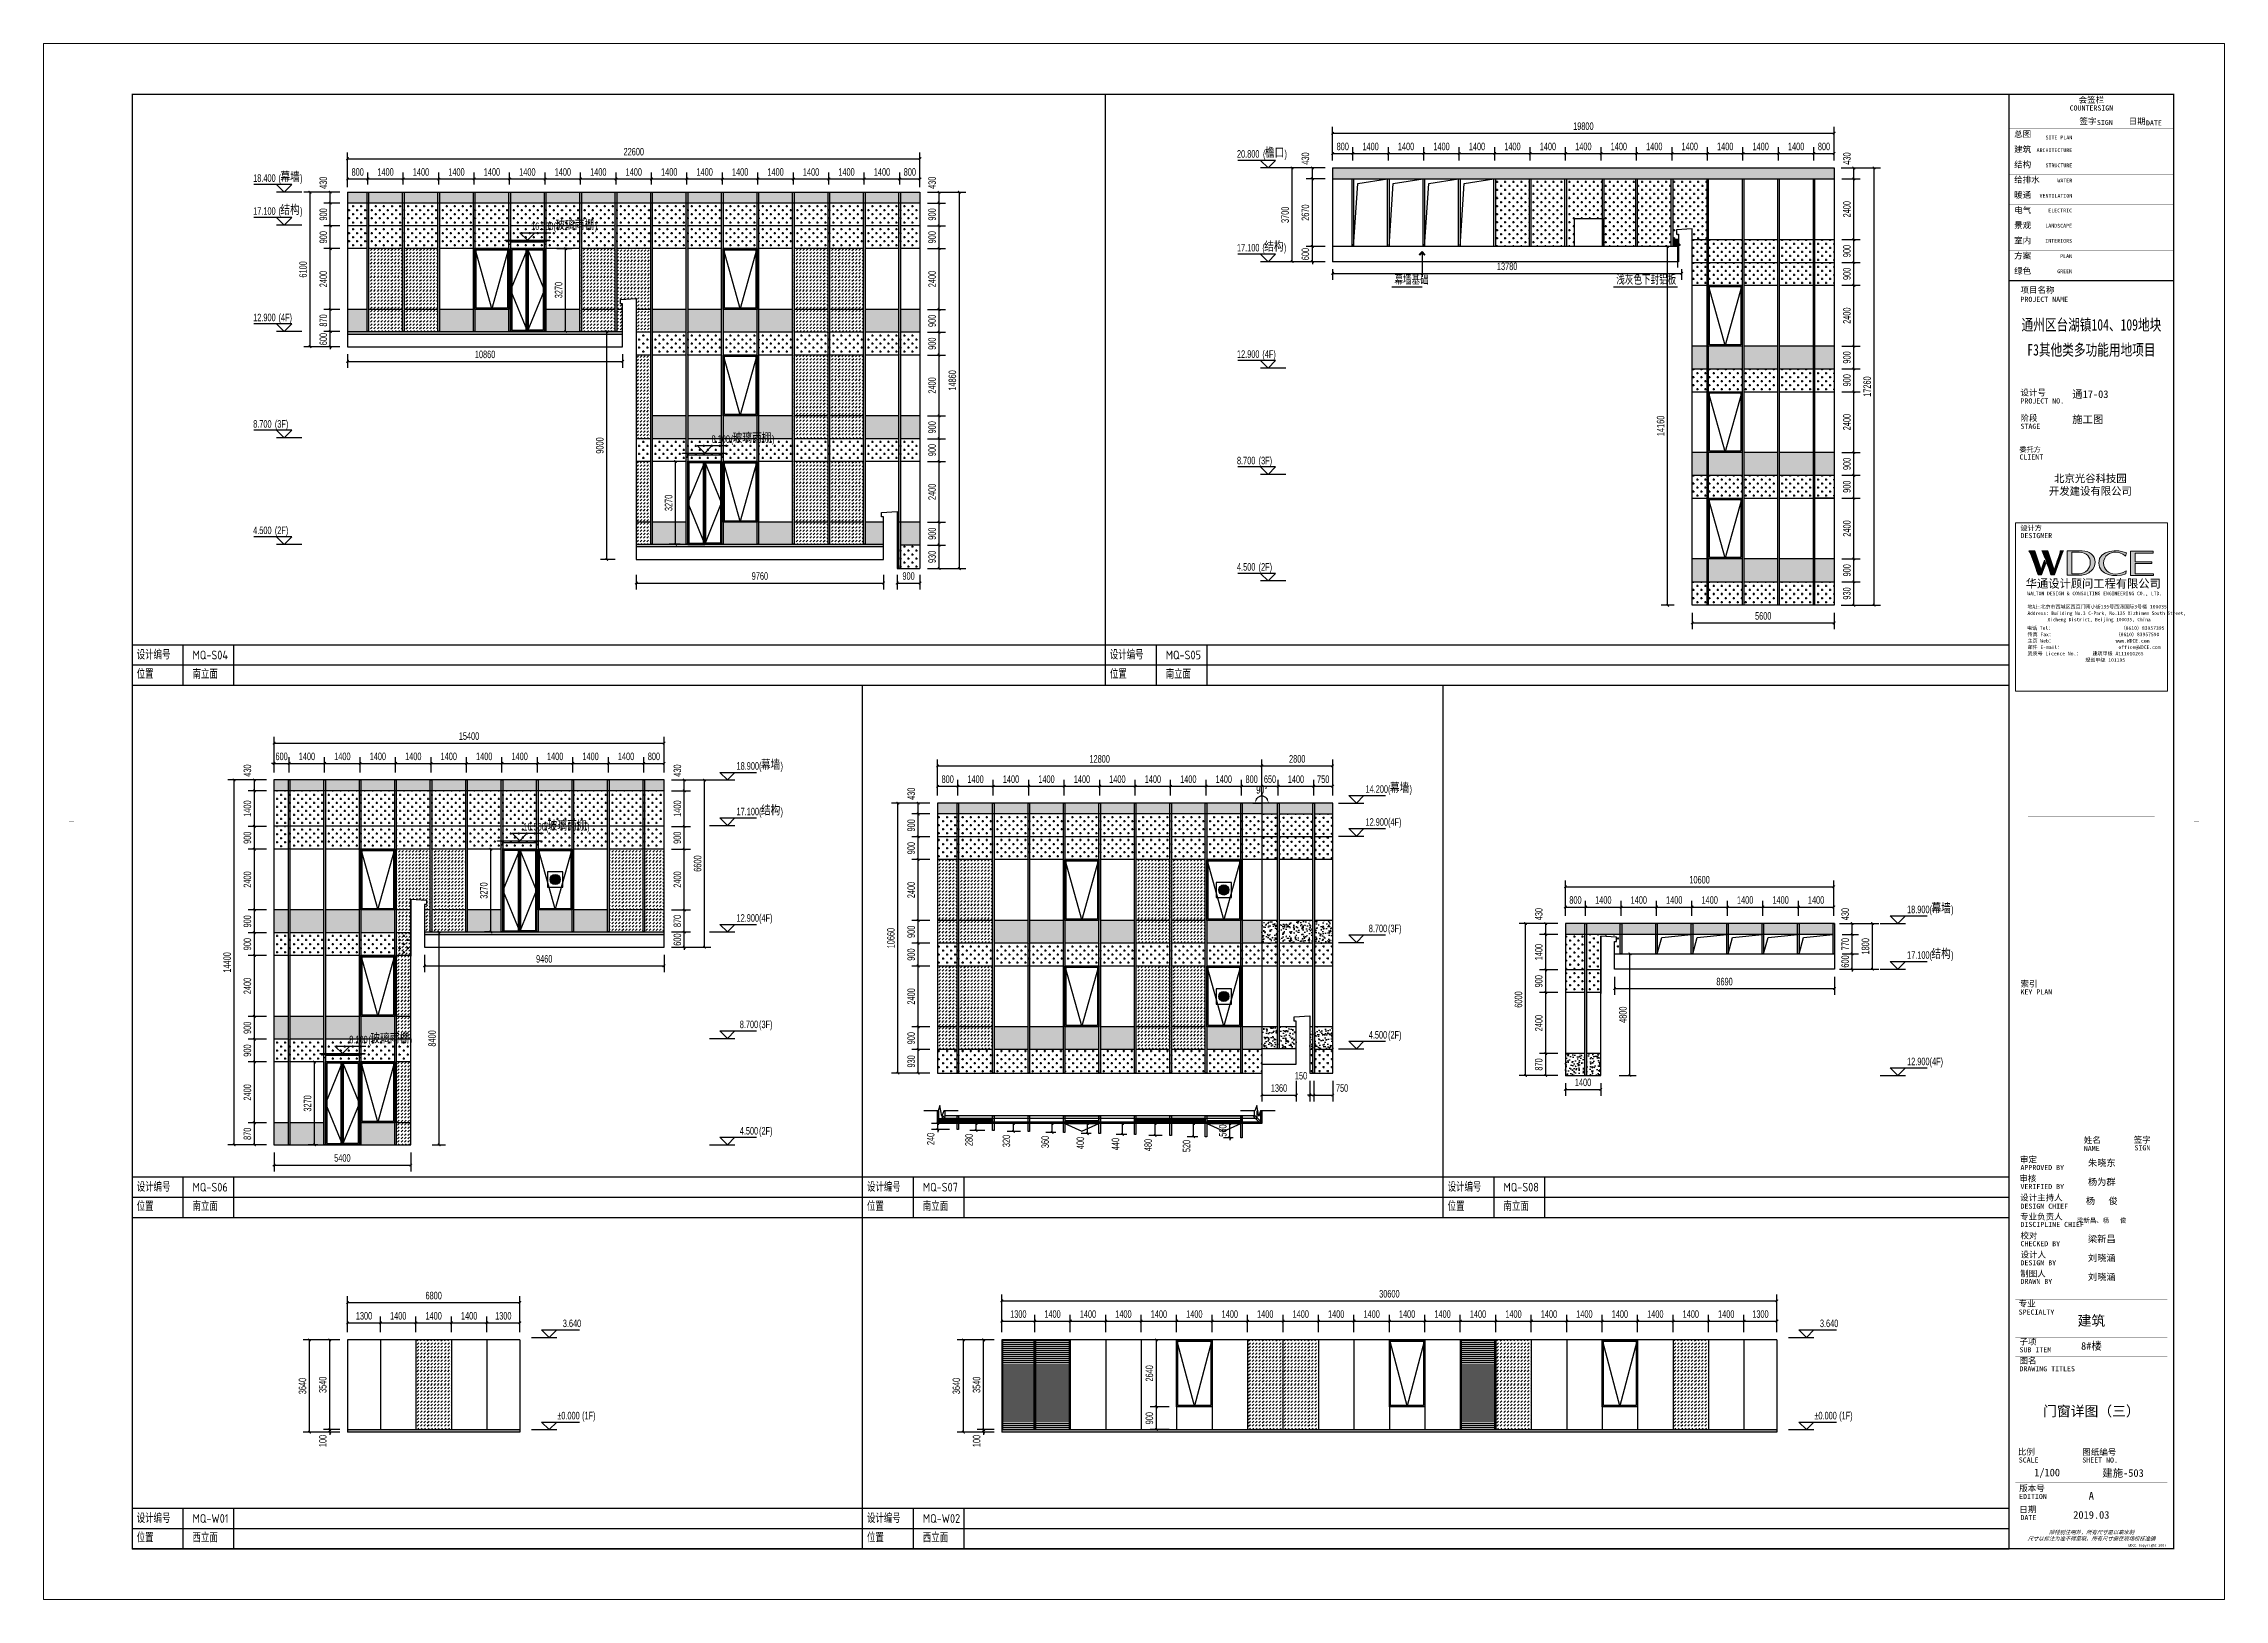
# Paper-space layout '门窗详图（三）' of a CAD drawing. Extents: x -10 to 851, y -10 to 604.
# The model-space entities are those that its viewports show. They can reach past a viewport. Long polylines and large blocks are cut down to what shows.
import ezdxf
from ezdxf.enums import TextEntityAlignment as Align

# ---------------------------------------------------------------- set-up
doc = ezdxf.new("R2010")
doc.units = 0
doc.header["$LTSCALE"] = 1000
doc.header["$MEASUREMENT"] = 0
for name, pattern in [('109-34 轴网$0$L1$0$$AUDIT_BAD_LTYPE1', [0]), ('ACAD_ISO05W100', [34, 24, -3, 0.5, -3, 0.5, -3]), ('DASH', [0.35, 0.25, -0.1]), ('DOT2', [0.125, 0, -0.125])]:
    doc.linetypes.add(name, pattern=pattern)
for name, color, linetype in [('00-图签签名_10', 10, 'Continuous'), ('01-标注_尺寸', 124, 'Continuous'), ('01-标注_标高', 200, 'Continuous'), ('01-标注_符号', 200, 'Continuous'), ('02-TEXT_标注', 130, 'Continuous'), ('05-填充_156', 156, 'Continuous'), ('05-填充_18', 18, 'Continuous'), ('05-填充_天正', 26, 'Continuous'), ('A-0-图名图例', 2, 'Continuous'), ('A-C_玻璃幕墙', 140, 'Continuous'), ('A-C_窗', 140, 'Continuous'), ('A-SE-MAT', 9, 'Continuous'), ('A-SUR_看线', 231, 'Continuous'), ('A-TECH_结构', 21, 'Continuous'), ('D_玻璃', 152, 'Continuous'), ('D_铝板', 181, 'Continuous'), ('E-立面', 255, 'Continuous')]:
    doc.layers.add(name, color=color, linetype=linetype)
doc.layers.add('04-不打印_视口', color=5, linetype='Continuous', plot=False)
doc.styles.add('_TCH_DIM', font='ros.shx', dxfattribs={"bigfont": 'jd.shx'})
doc.styles.add('_TCH_DIM_T3', font='ros.shx', dxfattribs={"width": 0.705882, "bigfont": 'jd.shx'})
doc.styles.add('_TCH_LABEL', font='ROS1', dxfattribs={"width": 0.75, "bigfont": 'JD'})
doc.styles.add('logo-3', font='', dxfattribs={"width": 0.8})
doc.styles.get("Standard").update_dxf_attribs({"font": 'gbenor.shx', "bigfont": 'gbcbig.shx'})
doc.styles.add('华文细黑', font='STXIHEI.TTF', dxfattribs={"height": 10})
doc.styles.add('图签信息$0$hwxh', font='STXIHEI.TTF')
doc.styles.add('图签信息$0$华文细黑', font='STXIHEI.TTF', dxfattribs={"height": 10})
doc.styles.get('logo-3').set_extended_font_data('SimSun')
doc.dimstyles.new('_TCH_ARCH&&100', dxfattribs={"dimtxt": 297.5, "dimasz": 100, "dimexe": 250, "dimexo": 300, "dimgap": 126.25, "dimtad": 1, "dimdec": 0, "dimzin": 0, "dimdsep": 46, "dimtxsty": '_TCH_DIM_T3', "dimblk": 'ARCHTICK', "dimcen": 0.09, "dimclrt": 7, "dimazin": 2, "dimtfac": 1, "dimtdec": 0, "dimtix": 1, "dimtmove": 2, "dimatfit": 3, "dimfxl": 0, "dimtolj": 1, "dimtzin": 0, "dimarcsym": 0})
doc.dimstyles.new('_TCH_ARROW&&100', dxfattribs={"dimtxt": 297.5, "dimasz": 200, "dimexe": 250, "dimexo": 300, "dimgap": 100, "dimtad": 1, "dimdec": 0, "dimzin": 0, "dimdsep": 46, "dimtxsty": '_TCH_DIM_T3', "dimcen": 0.09, "dimclrt": 7, "dimazin": 2, "dimtfac": 1, "dimtdec": 0, "dimtix": 1, "dimtmove": 2, "dimatfit": 3, "dimfxl": 0, "dimtolj": 1, "dimtzin": 0, "dimarcsym": 0})
doc.dimstyles.new('副本 ISO-1', dxfattribs={"dimtxt": 2.5, "dimasz": 1.5, "dimexe": 1.25, "dimexo": 0.625, "dimtad": 1, "dimdec": 0, "dimtxsty": 'logo-3', "dimblk": 'ARCHTICK', "dimcen": 2.5, "dimdle": 1, "dimadec": 0, "dimazin": 0, "dimtfac": 1, "dimtdec": 0, "dimtix": 1, "dimtmove": 0, "dimatfit": 3, "dimldrblk": 'AR', "dimfxl": 0, "dimarcsym": 0})
pattern_1 = [(45, (198593.01, -52473.31), (4e-14, 134.70384), [95.25, -95.25])]
pattern_2 = [(360, (212593.01, -52473.31), (158.75, 158.75), [79.375, -238.125]), (90, (212632.7, -52513), (-158.75, 158.75), [79.375, -238.125])]
pattern_3 = [(360, (215393.01, -52473.31), (158.75, 158.75), [79.375, -238.125]), (90, (215432.7, -52513), (-158.75, 158.75), [79.375, -238.125])]
pattern_4 = [(360, (218193.01, -52473.31), (158.75, 158.75), [79.375, -238.125]), (90, (218232.7, -52513), (-158.75, 158.75), [79.375, -238.125])]
pattern_5 = [(360, (220993.01, -52473.31), (158.75, 158.75), [79.375, -238.125]), (90, (221032.7, -52513), (-158.75, 158.75), [79.375, -238.125])]
pattern_6 = [(360, (212593.01, -48273.31), (158.75, 158.75), [79.375, -238.125]), (90, (212632.7, -48313), (-158.75, 158.75), [79.375, -238.125])]
pattern_7 = [(360, (215393.01, -48273.31), (158.75, 158.75), [79.375, -238.125]), (90, (215432.7, -48313), (-158.75, 158.75), [79.375, -238.125])]
pattern_8 = [(360, (218193.01, -48273.31), (158.75, 158.75), [79.375, -238.125]), (90, (218232.7, -48313), (-158.75, 158.75), [79.375, -238.125])]
pattern_9 = [(360, (220993.01, -48273.31), (158.75, 158.75), [79.375, -238.125]), (90, (221032.7, -48313), (-158.75, 158.75), [79.375, -238.125])]
pattern_10 = [(360, (201393.01, -44073.31), (158.75, 158.75), [79.375, -238.125]), (90, (201432.7, -44113), (-158.75, 158.75), [79.375, -238.125])]
pattern_11 = [(360, (204193.01, -44073.31), (158.75, 158.75), [79.375, -238.125]), (90, (204232.7, -44113), (-158.75, 158.75), [79.375, -238.125])]
pattern_12 = [(360, (206993.01, -44073.31), (158.75, 158.75), [79.375, -238.125]), (90, (207032.7, -44113), (-158.75, 158.75), [79.375, -238.125])]
pattern_13 = [(360, (209793.01, -44073.31), (158.75, 158.75), [79.375, -238.125]), (90, (209832.7, -44113), (-158.75, 158.75), [79.375, -238.125])]
pattern_14 = [(360, (212593.01, -44073.31), (158.75, 158.75), [79.375, -238.125]), (90, (212632.7, -44113), (-158.75, 158.75), [79.375, -238.125])]
pattern_15 = [(360, (215393.01, -44073.31), (158.75, 158.75), [79.375, -238.125]), (90, (215432.7, -44113), (-158.75, 158.75), [79.375, -238.125])]
pattern_16 = [(360, (218193.01, -44073.31), (158.75, 158.75), [79.375, -238.125]), (90, (218232.7, -44113), (-158.75, 158.75), [79.375, -238.125])]
pattern_17 = [(360, (220993.01, -44073.31), (158.75, 158.75), [79.375, -238.125]), (90, (221032.7, -44113), (-158.75, 158.75), [79.375, -238.125])]
pattern_18 = [(360, (201393.01, -43173.31), (158.75, 158.75), [79.375, -238.125]), (90, (201432.7, -43213), (-158.75, 158.75), [79.375, -238.125])]
pattern_19 = [(360, (204193.01, -43173.31), (158.75, 158.75), [79.375, -238.125]), (90, (204232.7, -43213), (-158.75, 158.75), [79.375, -238.125])]
pattern_20 = [(360, (206993.01, -43173.31), (158.75, 158.75), [79.375, -238.125]), (90, (207032.7, -43213), (-158.75, 158.75), [79.375, -238.125])]
pattern_21 = [(360, (209793.01, -43173.31), (158.75, 158.75), [79.375, -238.125]), (90, (209832.7, -43213), (-158.75, 158.75), [79.375, -238.125])]
pattern_22 = [(360, (212593.01, -43173.31), (158.75, 158.75), [79.375, -238.125]), (90, (212632.7, -43213), (-158.75, 158.75), [79.375, -238.125])]
pattern_23 = [(360, (215393.01, -43173.31), (158.75, 158.75), [79.375, -238.125]), (90, (215432.7, -43213), (-158.75, 158.75), [79.375, -238.125])]
pattern_24 = [(360, (218193.01, -43173.31), (158.75, 158.75), [79.375, -238.125]), (90, (218232.7, -43213), (-158.75, 158.75), [79.375, -238.125])]
pattern_25 = [(360, (220993.01, -43173.31), (158.75, 158.75), [79.375, -238.125]), (90, (221032.7, -43213), (-158.75, 158.75), [79.375, -238.125])]
pattern_26 = [(45, (166088.71, -76172.825), (4e-14, 134.70384), [95.25, -95.25])]
pattern_27 = [(360, (199688.71, -76172.83), (158.75, 158.75), [79.375, -238.125]), (90, (199728.4, -76212.51), (-158.75, 158.75), [79.375, -238.125])]
pattern_28 = [(360, (199688.71, -71972.83), (158.75, 158.75), [79.375, -238.125]), (90, (199728.4, -72012.51), (-158.75, 158.75), [79.375, -238.125])]
pattern_29 = [(360, (199688.71, -67772.83), (158.75, 158.75), [79.375, -238.125]), (90, (199728.4, -67812.51), (-158.75, 158.75), [79.375, -238.125])]
pattern_30 = [(360, (205288.71, -67772.83), (158.75, 158.75), [79.375, -238.125]), (90, (205328.4, -67812.51), (-158.75, 158.75), [79.375, -238.125])]
pattern_31 = [(360, (208088.71, -67772.83), (158.75, 158.75), [79.375, -238.125]), (90, (208128.4, -67812.51), (-158.75, 158.75), [79.375, -238.125])]
pattern_32 = [(360, (210888.71, -67772.83), (158.75, 158.75), [79.375, -238.125]), (90, (210928.4, -67812.51), (-158.75, 158.75), [79.375, -238.125])]
pattern_33 = [(360, (199688.71, -66872.83), (158.75, 158.75), [79.375, -238.125]), (90, (199728.4, -66912.51), (-158.75, 158.75), [79.375, -238.125])]
pattern_34 = [(360, (205288.71, -66872.83), (158.75, 158.75), [79.375, -238.125]), (90, (205328.4, -66912.51), (-158.75, 158.75), [79.375, -238.125])]
pattern_35 = [(360, (208088.71, -66872.83), (158.75, 158.75), [79.375, -238.125]), (90, (208128.4, -66912.51), (-158.75, 158.75), [79.375, -238.125])]
pattern_36 = [(360, (210888.71, -66872.83), (158.75, 158.75), [79.375, -238.125]), (90, (210928.4, -66912.51), (-158.75, 158.75), [79.375, -238.125])]
pattern_37 = [(360, (227488.21, -72385.21), (158.75, 158.75), [79.375, -238.125]), (90, (227527.9, -72424.9), (-158.75, 158.75), [79.375, -238.125])]
pattern_38 = [(360, (231688.21, -72385.21), (158.75, 158.75), [79.375, -238.125]), (90, (231727.9, -72424.9), (-158.75, 158.75), [79.375, -238.125])]
pattern_39 = [(360, (226088.21, -72385.21), (158.75, 158.75), [79.375, -238.125]), (90, (226127.9, -72424.9), (-158.75, 158.75), [79.375, -238.125])]
pattern_40 = [(360, (228888.21, -72385.21), (158.75, 158.75), [79.375, -238.125]), (90, (228927.9, -72424.9), (-158.75, 158.75), [79.375, -238.125])]
pattern_41 = [(360, (231688.21, -72385.21), (158.75, 158.75), [79.375, -238.125]), (90, (231727.9, -72424.9), (-158.75, 158.75), [79.375, -238.125])]
pattern_42 = [(360, (234488.21, -72385.21), (158.75, 158.75), [79.375, -238.125]), (90, (234527.9, -72424.9), (-158.75, 158.75), [79.375, -238.125])]
pattern_43 = [(360, (226088.21, -68185.21), (158.75, 158.75), [79.375, -238.125]), (90, (226127.9, -68224.9), (-158.75, 158.75), [79.375, -238.125])]
pattern_44 = [(360, (228888.21, -68185.21), (158.75, 158.75), [79.375, -238.125]), (90, (228927.9, -68224.9), (-158.75, 158.75), [79.375, -238.125])]
pattern_45 = [(360, (231688.21, -68185.21), (158.75, 158.75), [79.375, -238.125]), (90, (231727.9, -68224.9), (-158.75, 158.75), [79.375, -238.125])]
pattern_46 = [(360, (234488.21, -68185.21), (158.75, 158.75), [79.375, -238.125]), (90, (234527.9, -68224.9), (-158.75, 158.75), [79.375, -238.125])]
pattern_47 = [(360, (226088.21, -67285.21), (158.75, 158.75), [79.375, -238.125]), (90, (226127.9, -67324.9), (-158.75, 158.75), [79.375, -238.125])]
pattern_48 = [(360, (228888.21, -67285.21), (158.75, 158.75), [79.375, -238.125]), (90, (228927.9, -67324.9), (-158.75, 158.75), [79.375, -238.125])]
pattern_49 = [(360, (231688.21, -67285.21), (158.75, 158.75), [79.375, -238.125]), (90, (231727.9, -67324.9), (-158.75, 158.75), [79.375, -238.125])]
pattern_50 = [(360, (234488.21, -67285.21), (158.75, 158.75), [79.375, -238.125]), (90, (234527.9, -67324.9), (-158.75, 158.75), [79.375, -238.125])]
pattern_51 = [(50, (0, 0), (364.36934, -31.87817), [38.1, -419.1]), (355, (0, 0), (-70.48565, 382.1133), [30.48, -335.28]), (100.451, (30.36, -2.66), (293.885, 350.2334), [32.38, -356.18]), (46.1842, (0, 101.6), (542.1581, -84.08466), [57.15, -628.65]), (96.6356, (45.2, 94.6), (474.8085, 494.8511), [48.57, -534.27]), (351.184, (0, 101.6), (474.8092, 494.8502), [45.72, -502.92]), (21, (50.8, 76.2), (303.22976, -204.53104), [38.1, -419.1]), (326, (50.8, 76.2), (123.60406, 368.37593), [30.48, -335.28]), (71.4514, (76.07, 59.16), (426.833, 163.8457), [32.38, -356.18]), (37.5, (0, 0), (6.177207, 169.11008), [0, -331.216, 0, -340.36, 0, -336.55]), (7.5, (0, 0), (133.63933, 200.36115), [0, -194.056, 0, -323.596, 0, -128.27]), (327.5, (-113.28, 0), (271.18119, -11.45749), [0, -127, 0, -396.24, 0, -525.78]), (317.5, (-164.08, 0), (296.25836, 50.85298), [0, -165.1, 0, -263.144, 0, -373.38])]
pattern_52 = [(50, (-1775.28, 0), (364.36934, -31.87817), [38.1, -419.1]), (355, (-1775.28, 0), (-70.48565, 382.1133), [30.48, -335.28]), (100.451, (-1744.9, -2.66), (293.885, 350.2334), [32.38, -356.18]), (46.1842, (-1775.28, 101.6), (542.1581, -84.08466), [57.15, -628.65]), (96.6356, (-1730.1, 94.6), (474.8085, 494.8511), [48.57, -534.27]), (351.184, (-1775.3, 101.6), (474.8092, 494.8502), [45.72, -502.92]), (21, (-1724.48, 76.2), (303.22976, -204.53104), [38.1, -419.1]), (326, (-1724.48, 76.2), (123.60406, 368.37593), [30.48, -335.28]), (71.4514, (-1699.2, 59.16), (426.833, 163.8457), [32.38, -356.18]), (37.5, (-1775.28, 0), (6.17721, 169.11008), [0, -331.216, 0, -340.36, 0, -336.55]), (7.5, (-1775.28, 0), (133.63933, 200.36115), [0, -194.056, 0, -323.596, 0, -128.27]), (327.5, (-1888.56, 0), (271.18119, -11.45749), [0, -127, 0, -396.24, 0, -525.78]), (317.5, (-1939.36, 0), (296.25836, 50.85298), [0, -165.1, 0, -263.144, 0, -373.38])]
pattern_53 = [(180, (-1775.28, 0), (-158.75, -158.75), [79.375, -238.125]), (270, (-1814.96, 39.69), (158.75, -158.75), [79.375, -238.125])]
pattern_54 = [(225, (0, 0), (-3e-14, -134.70384), [95.25, -95.25])]

psp = doc.layouts.new('门窗详图（三）')

# ---------------------------------------------------------------- texts
at = {"color": 3, "insert": (798.5, 99.79), "char_height": 4, "attachment_point": 5, "style": '华文细黑'}
psp.add_mtext_dynamic_manual_height_columns('建筑', width=36.9211, gutter_width=1750, heights=[0], dxfattribs=at)
at = {"color": 2, "attachment_point": 5, "style": '华文细黑'}
for s, width, gutter_width, insert, char_height in [('8#楼', 31.6304, 1750, (798.5, 89.86), 3), ('门窗详图（三）', 57.1956, 11, (798.5, 64.04), 4), ('1/100', 22.9764, 11, (781, 39.71), 3), ('建施-503', 31.8545, 11, (811, 39.71), 3)]:
    psp.add_mtext_dynamic_manual_height_columns(s, width=width, gutter_width=gutter_width, heights=[0], dxfattribs=dict(at, insert=insert, char_height=char_height))

msp = doc.modelspace()

# ---------------------------------------------------------------- texts
at = {"layer": '02-TEXT_标注'}
for s, height, style, width, p in [('20.800', 297.5, '_TCH_DIM', 0.705882, (224316.3, 55898.6)), ('(', 297.5, '_TCH_DIM', 0.705882, (225343.3, 55898.6)), (')', 297.5, '_TCH_DIM', 0.705882, (226192.8, 55898.6)), ('18.400', 297.5, '_TCH_DIM', 0.705882, (185474, 54943.8)), ('(', 297.5, '_TCH_DIM', 0.705882, (186475.1, 54943.8)), (')', 297.5, '_TCH_DIM', 0.705882, (187324.6, 54943.8)), ('17.100', 297.5, '_TCH_DIM', 0.705882, (185474, 53643.8)), ('(', 297.5, '_TCH_DIM', 0.705882, (186475.1, 53643.8)), (')', 297.5, '_TCH_DIM', 0.705882, (187324.6, 53643.8)), ('16.500', 297.5, '_TCH_DIM', 0.705882, (196444.4, 53043.8)), ('(', 297.5, '_TCH_DIM', 0.705882, (197331.9, 53043.8)), (')', 297.5, '_TCH_DIM', 0.705882, (198957.3, 53043.8)), ('17.100', 297.5, '_TCH_DIM', 0.705882, (224316.3, 52198.6)), ('(', 297.5, '_TCH_DIM', 0.705882, (225317.4, 52198.6)), (')', 297.5, '_TCH_DIM', 0.705882, (226166.9, 52198.6)), ('幕墙基础', 347.29, '_TCH_LABEL', 0.75, (230530.2, 50890.5)), ('浅灰色下封铝板', 347.29, '_TCH_LABEL', 0.75, (239289.5, 50890.5)), ('12.900', 297.5, '_TCH_DIM', 0.705882, (185474, 49443.8)), ('(4F)', 297.5, '_TCH_DIM', 0.705882, (186475.1, 49443.8)), ('12.900', 297.5, '_TCH_DIM', 0.705882, (224316.3, 47998.6)), ('(4F)', 297.5, '_TCH_DIM', 0.705882, (225317.4, 47998.6)), ('8.700', 297.5, '_TCH_DIM', 0.705882, (185474, 45243.8)), ('(3F)', 297.5, '_TCH_DIM', 0.705882, (186328.5, 45243.8)), ('8.100', 297.5, '_TCH_DIM', 0.705882, (203571.9, 44643.8)), ('(', 297.5, '_TCH_DIM', 0.705882, (204331.9, 44643.8)), (')', 297.5, '_TCH_DIM', 0.705882, (205957.3, 44643.8)), ('8.700', 297.5, '_TCH_DIM', 0.705882, (224316.3, 43798.6)), ('(3F)', 297.5, '_TCH_DIM', 0.705882, (225170.8, 43798.6)), ('4.500', 297.5, '_TCH_DIM', 0.705882, (185474, 41043.8)), ('(2F)', 297.5, '_TCH_DIM', 0.705882, (186328.5, 41043.8)), ('4.500', 297.5, '_TCH_DIM', 0.705882, (224316.3, 39598.6)), ('(2F)', 297.5, '_TCH_DIM', 0.705882, (225170.8, 39598.6)), ('18.900', 297.5, '_TCH_DIM', 0.705882, (204558.2, 31744.3)), ('(', 297.5, '_TCH_DIM', 0.705882, (205445.7, 31744.3)), (')', 297.5, '_TCH_DIM', 0.705882, (206295.2, 31744.3)), ('14.200', 297.5, '_TCH_DIM', 0.705882, (229392.1, 30831.9)), ('(', 297.5, '_TCH_DIM', 0.705882, (230279.6, 30831.9)), (')', 297.5, '_TCH_DIM', 0.705882, (231129.1, 30831.9)), ('17.100', 297.5, '_TCH_DIM', 0.705882, (204558.2, 29944.3)), ('(', 297.5, '_TCH_DIM', 0.705882, (205445.7, 29944.3)), (')', 297.5, '_TCH_DIM', 0.705882, (206295.2, 29944.3)), ('16.500', 297.5, '_TCH_DIM', 0.705882, (196140.1, 29344.3)), ('(', 297.5, '_TCH_DIM', 0.705882, (197027.6, 29344.3)), (')', 297.5, '_TCH_DIM', 0.705882, (198653, 29344.3)), ('12.900', 297.5, '_TCH_DIM', 0.705882, (229392.1, 29531.9)), ('(4F)', 297.5, '_TCH_DIM', 0.705882, (230279.6, 29531.9)), ('12.900', 297.5, '_TCH_DIM', 0.705882, (204558.2, 25744.3)), ('(4F)', 297.5, '_TCH_DIM', 0.705882, (205445.7, 25744.3)), ('18.900', 297.5, '_TCH_DIM', 0.705882, (250772.6, 26080.5)), ('(', 297.5, '_TCH_DIM', 0.705882, (251660.1, 26080.5)), (')', 297.5, '_TCH_DIM', 0.705882, (252509.6, 26080.5)), ('8.700', 297.5, '_TCH_DIM', 0.705882, (229519.6, 25331.9)), ('(3F)', 297.5, '_TCH_DIM', 0.705882, (230279.6, 25331.9)), ('17.100', 297.5, '_TCH_DIM', 0.705882, (250772.6, 24280.5)), ('(', 297.5, '_TCH_DIM', 0.705882, (251660.1, 24280.5)), (')', 297.5, '_TCH_DIM', 0.705882, (252509.6, 24280.5)), ('8.700', 297.5, '_TCH_DIM', 0.705882, (204685.7, 21544.3)), ('(3F)', 297.5, '_TCH_DIM', 0.705882, (205445.7, 21544.3)), ('8.100', 297.5, '_TCH_DIM', 0.705882, (189267.6, 20944.3)), ('(', 297.5, '_TCH_DIM', 0.705882, (190027.6, 20944.3)), (')', 297.5, '_TCH_DIM', 0.705882, (191653, 20944.3)), ('4.500', 297.5, '_TCH_DIM', 0.705882, (229519.6, 21131.9)), ('(2F)', 297.5, '_TCH_DIM', 0.705882, (230279.6, 21131.9)), ('12.900', 297.5, '_TCH_DIM', 0.705882, (250772.6, 20080.5)), ('(4F)', 297.5, '_TCH_DIM', 0.705882, (251660.1, 20080.5)), ('4.500', 297.5, '_TCH_DIM', 0.705882, (204685.7, 17344.3)), ('(2F)', 297.5, '_TCH_DIM', 0.705882, (205445.7, 17344.3)), ('3.640', 297.5, '_TCH_DIM', 0.705882, (197698.5, 9745)), ('3.640', 297.5, '_TCH_DIM', 0.705882, (247331.1, 9745)), ('%%P0.000', 297.5, '_TCH_DIM', 0.705882, (197481, 6105)), ('(1F)', 297.5, '_TCH_DIM', 0.705882, (198458.5, 6105)), ('%%P0.000', 297.5, '_TCH_DIM', 0.705882, (247113.6, 6105)), ('(1F)', 297.5, '_TCH_DIM', 0.705882, (248091.1, 6105))]:
    msp.add_text(s, height=height, dxfattribs=dict(at, style=style, width=width)).set_placement(p)
at = {"layer": '02-TEXT_标注', "style": '_TCH_DIM'}
for s, p in [('檐口', (225416.8, 55898.6)), ('幕墙', (186548.6, 54943.8)), ('结构', (186548.6, 53643.8)), ('玻璃雨棚', (197405.4, 53043.8)), ('结构', (225390.9, 52198.6)), ('玻璃雨棚', (204405.4, 44643.8)), ('幕墙', (205519.2, 31744.3)), ('幕墙', (230353.1, 30831.9)), ('结构', (205519.2, 29944.3)), ('玻璃雨棚', (197101.1, 29344.3)), ('幕墙', (251733.6, 26080.5)), ('结构', (251733.6, 24280.5)), ('玻璃雨棚', (190101.1, 20944.3))]:
    msp.add_text(s, height=347.29, dxfattribs=at).set_placement(p)
at = {"layer": '02-TEXT_标注', "linetype": 'ACAD_ISO05W100'}
for s, height, p in [('MQ-S04', 345, (183081, 36098.8)), ('MQ-S05', 345, (221502.9, 36098.8)), ('南立面', 332.77, (183081, 35336.9)), ('南立面', 332.77, (221502.9, 35336.9)), ('南立面', 332.77, (183081, 14333.6)), ('MQ-S06', 345, (183081, 15095.5)), ('南立面', 332.77, (211913.6, 14333.6)), ('MQ-S07', 345, (211913.6, 15095.5)), ('南立面', 332.77, (234837.1, 14333.6)), ('MQ-S08', 345, (234837.1, 15095.5)), ('MQ-W01', 345, (183081, 2020)), ('MQ-W02', 345, (211913.6, 2020)), ('西立面', 332.77, (183081, 1258.1)), ('西立面', 332.77, (211913.6, 1258.1))]:
    msp.add_text(s, height=height, dxfattribs=at).set_placement(p)

# ---------------------------------------------------------------- blocks, each defined once
blk = doc.blocks.new('A$C2DDF4F07')
at = {"layer": 'A-C_窗'}
for points in [[(0, 2400), (1340, 2400), (1340, 0), (0, 0)], [(50, 2350), (1290, 2350), (1290, 50), (50, 50)]]:
    blk.add_lwpolyline(points, close=True, dxfattribs=at)
blk.add_lwpolyline([(0, 2400), (670, 0), (1340, 2400)], dxfattribs=at)
blk = doc.blocks.new('A$C45C43561')
at = {"layer": 'A-C_窗'}
for points in [[(60, -1000), (60, 2270), (1400, 2270), (1400, -1000)], [(730, 2270), (60, 2270), (60, -1000), (730, -1000)], [(680, 2220), (110, 2220), (110, -950), (680, -950)], [(780, 2220), (1350, 2220), (1350, -950), (780, -950)]]:
    blk.add_lwpolyline(points, close=True, dxfattribs=at)
blk.add_lwpolyline([(730, 2270), (60, 635), (730, -1000), (1400, 635), (730, 2270)], dxfattribs=at)
blk = doc.blocks.new('yp')
at = {"layer": 'D_玻璃'}
blk.add_lwpolyline([(-1610, 168), (150, 168), (150, 150), (-1610, 150)], close=True, dxfattribs=at)
at = {"layer": 'D_铝板'}
blk.add_line((-1400, 100), (-60, 100), dxfattribs=at)
for points in [[(-1460, 150), (-1400, 150), (-1400, 0), (-1460, 0), (-1460, 150)], [(-60, 150), (0, 150), (0, 0), (-60, 0), (-60, 150)]]:
    blk.add_lwpolyline(points, dxfattribs=at)
for points in [[(-1457, 147), (-1403, 147), (-1403, 3), (-1457, 3)], [(-57, 147), (-3, 147), (-3, 3), (-57, 3)]]:
    blk.add_lwpolyline(points, close=True, dxfattribs=at)
blk = doc.blocks.new('*U36')
at = {"layer": '05-填充_18'}
h = blk.add_hatch(color=256, dxfattribs=at)
h.dxf.hatch_style = 1
h.paths.add_polyline_path([(60, -5190), (0, -5190), (0, 310), (60, 310)])
blk.add_lwpolyline([(60, -5190), (0, -5190), (0, 310), (60, 310)], close=True)
blk = doc.blocks.new('*U33')
at = {"layer": '05-填充_18'}
h = blk.add_hatch(color=256, dxfattribs=at)
h.dxf.hatch_style = 1
h.paths.add_polyline_path([(60, -5190), (0, -5190), (0, 310), (60, 310)])
blk.add_lwpolyline([(60, -5190), (0, -5190), (0, 310), (60, 310)], close=True)
blk = doc.blocks.new('*U34')
at = {"layer": '05-填充_18'}
h = blk.add_hatch(color=256, dxfattribs=at)
h.dxf.hatch_style = 1
h.paths.add_polyline_path([(60, -13590), (0, -13590), (0, 310), (60, 310)])
blk.add_lwpolyline([(60, -13590), (0, -13590), (0, 310), (60, 310)], close=True)
blk = doc.blocks.new('*U37')
at = {"layer": '05-填充_18'}
h = blk.add_hatch(color=256, dxfattribs=at)
h.dxf.hatch_style = 1
h.paths.add_polyline_path([(60, -13590), (0, -13590), (0, 310), (60, 310)])
blk.add_lwpolyline([(60, -13590), (0, -13590), (0, 310), (60, 310)], close=True)
blk = doc.blocks.new('*U38')
at = {"layer": '05-填充_18'}
h = blk.add_hatch(color=256, dxfattribs=at)
h.dxf.hatch_style = 1
h.paths.add_polyline_path([(60, -13590), (0, -13590), (0, 310), (60, 310)])
blk.add_lwpolyline([(60, -13590), (0, -13590), (0, 310), (60, 310)], close=True)
blk = doc.blocks.new('*U35')
at = {"layer": '05-填充_18'}
h = blk.add_hatch(color=256, dxfattribs=at)
h.dxf.hatch_style = 1
h.paths.add_polyline_path([(60, -14550), (0, -14550), (0, 310), (60, 310)])
blk.add_lwpolyline([(60, -14550), (0, -14550), (0, 310), (60, 310)], close=True)
blk = doc.blocks.new('*U30')
for p, q in [((0, 1600), (38422, 1600)), ((0, 800), (38422, 800)), ((0, 0), (38422, 0))]:
    blk.add_line(p, q)
for points in [[(2000, 1600), (2000, 0)], [(4000, 1600), (4000, 0)]]:
    blk.add_lwpolyline(points)
for s, p in [('设计编号', (176, 1020)), ('位置', (176, 258))]:
    blk.add_text(s, height=332.8).set_placement(p)
blk = doc.blocks.new('_ArchTick')
at = {"color": 0, "linetype": 'ByBlock', "const_width": 0.4}
blk.add_lwpolyline([(-0.5, -0.5), (0.5, 0.5)], dxfattribs=at)
blk = doc.blocks.new('*X16')
at = {"color": 0}
for p, q in [((-1012.312, 1692.723), (-1012.284, 1692.723)), ((-1012.312, 1692.722), (-1012.312, 1692.723)), ((-1012.312, 1692.618), (-1012.283, 1692.618)), ((-1012.312, 1692.617), (-1012.312, 1692.618)), ((-1012.311, 1692.724), (-1012.285, 1692.724)), ((-1012.311, 1692.721), (-1012.311, 1692.724)), ((-1012.311, 1692.722), (-1012.283, 1692.722)), ((-1012.311, 1692.619), (-1012.282, 1692.619)), ((-1012.311, 1692.616), (-1012.311, 1692.619)), ((-1012.311, 1692.617), (-1012.284, 1692.617)), ((-1012.31, 1692.725), (-1012.286, 1692.725)), ((-1012.31, 1692.72), (-1012.31, 1692.725)), ((-1012.31, 1692.721), (-1012.282, 1692.721)), ((-1012.31, 1692.62), (-1012.281, 1692.62)), ((-1012.31, 1692.615), (-1012.31, 1692.62)), ((-1012.31, 1692.616), (-1012.285, 1692.616)), ((-1012.309, 1692.726), (-1012.287, 1692.726)), ((-1012.309, 1692.719), (-1012.309, 1692.726)), ((-1012.309, 1692.72), (-1012.281, 1692.72)), ((-1012.309, 1692.621), (-1012.28, 1692.621)), ((-1012.309, 1692.614), (-1012.309, 1692.621)), ((-1012.309, 1692.615), (-1012.286, 1692.615)), ((-1012.308, 1692.727), (-1012.288, 1692.727)), ((-1012.308, 1692.718), (-1012.308, 1692.727)), ((-1012.308, 1692.719), (-1012.28, 1692.719)), ((-1012.308, 1692.622), (-1012.279, 1692.622)), ((-1012.308, 1692.613), (-1012.308, 1692.622)), ((-1012.308, 1692.614), (-1012.287, 1692.614)), ((-1012.307, 1692.728), (-1012.289, 1692.728)), ((-1012.307, 1692.717), (-1012.307, 1692.728)), ((-1012.307, 1692.718), (-1012.279, 1692.718)), ((-1012.307, 1692.623), (-1012.278, 1692.623)), ((-1012.307, 1692.612), (-1012.307, 1692.623)), ((-1012.307, 1692.613), (-1012.288, 1692.613)), ((-1012.306, 1692.729), (-1012.29, 1692.729)), ((-1012.306, 1692.716), (-1012.306, 1692.729)), ((-1012.306, 1692.717), (-1012.278, 1692.717)), ((-1012.306, 1692.624), (-1012.277, 1692.624)), ((-1012.306, 1692.611), (-1012.306, 1692.624)), ((-1012.306, 1692.612), (-1012.289, 1692.612)), ((-1012.305, 1692.73), (-1012.291, 1692.73)), ((-1012.305, 1692.715), (-1012.305, 1692.73)), ((-1012.305, 1692.716), (-1012.277, 1692.716)), ((-1012.305, 1692.625), (-1012.276, 1692.625)), ((-1012.305, 1692.61), (-1012.305, 1692.625)), ((-1012.305, 1692.611), (-1012.29, 1692.611)), ((-1012.304, 1692.731), (-1012.292, 1692.731)), ((-1012.304, 1692.714), (-1012.304, 1692.731)), ((-1012.304, 1692.715), (-1012.276, 1692.715)), ((-1012.304, 1692.626), (-1012.275, 1692.626)), ((-1012.304, 1692.609), (-1012.304, 1692.626)), ((-1012.304, 1692.61), (-1012.291, 1692.61)), ((-1012.303, 1692.732), (-1012.293, 1692.732)), ((-1012.303, 1692.713), (-1012.303, 1692.732)), ((-1012.303, 1692.714), (-1012.275, 1692.714)), ((-1012.303, 1692.627), (-1012.274, 1692.627)), ((-1012.303, 1692.608), (-1012.303, 1692.627)), ((-1012.303, 1692.609), (-1012.292, 1692.609)), ((-1012.302, 1692.733), (-1012.294, 1692.733)), ((-1012.302, 1692.712), (-1012.302, 1692.733)), ((-1012.302, 1692.713), (-1012.274, 1692.713)), ((-1012.302, 1692.628), (-1012.273, 1692.628)), ((-1012.302, 1692.607), (-1012.302, 1692.628)), ((-1012.302, 1692.608), (-1012.293, 1692.608)), ((-1012.301, 1692.734), (-1012.295, 1692.734)), ((-1012.301, 1692.711), (-1012.301, 1692.734)), ((-1012.301, 1692.712), (-1012.273, 1692.712)), ((-1012.301, 1692.629), (-1012.272, 1692.629)), ((-1012.301, 1692.606), (-1012.301, 1692.629)), ((-1012.301, 1692.607), (-1012.294, 1692.607)), ((-1012.3, 1692.735), (-1012.296, 1692.735)), ((-1012.3, 1692.71), (-1012.3, 1692.735)), ((-1012.3, 1692.711), (-1012.272, 1692.711)), ((-1012.3, 1692.63), (-1012.271, 1692.63)), ((-1012.3, 1692.605), (-1012.3, 1692.63)), ((-1012.3, 1692.606), (-1012.295, 1692.606)), ((-1012.299, 1692.736), (-1012.297, 1692.736)), ((-1012.299, 1692.709), (-1012.299, 1692.736)), ((-1012.299, 1692.71), (-1012.271, 1692.71)), ((-1012.299, 1692.631), (-1012.27, 1692.631)), ((-1012.299, 1692.604), (-1012.299, 1692.631)), ((-1012.299, 1692.605), (-1012.296, 1692.605)), ((-1012.298, 1692.708), (-1012.298, 1692.736)), ((-1012.298, 1692.709), (-1012.27, 1692.709)), ((-1012.298, 1692.632), (-1012.269, 1692.632)), ((-1012.298, 1692.603), (-1012.298, 1692.632)), ((-1012.298, 1692.604), (-1012.297, 1692.604)), ((-1012.297, 1692.707), (-1012.297, 1692.735)), ((-1012.297, 1692.708), (-1012.269, 1692.708)), ((-1012.297, 1692.633), (-1012.268, 1692.633)), ((-1012.297, 1692.604), (-1012.297, 1692.633)), ((-1012.296, 1692.706), (-1012.296, 1692.734)), ((-1012.296, 1692.707), (-1012.268, 1692.707)), ((-1012.296, 1692.634), (-1012.267, 1692.634)), ((-1012.296, 1692.605), (-1012.296, 1692.634)), ((-1012.295, 1692.705), (-1012.295, 1692.733)), ((-1012.295, 1692.706), (-1012.267, 1692.706)), ((-1012.295, 1692.635), (-1012.266, 1692.635)), ((-1012.295, 1692.606), (-1012.295, 1692.635)), ((-1012.294, 1692.704), (-1012.294, 1692.732)), ((-1012.294, 1692.705), (-1012.266, 1692.705)), ((-1012.294, 1692.636), (-1012.265, 1692.636)), ((-1012.294, 1692.607), (-1012.294, 1692.636)), ((-1012.293, 1692.703), (-1012.293, 1692.731)), ((-1012.293, 1692.704), (-1012.265, 1692.704)), ((-1012.293, 1692.637), (-1012.264, 1692.637)), ((-1012.293, 1692.608), (-1012.293, 1692.637)), ((-1012.292, 1692.702), (-1012.292, 1692.73)), ((-1012.292, 1692.703), (-1012.264, 1692.703)), ((-1012.292, 1692.638), (-1012.263, 1692.638)), ((-1012.292, 1692.609), (-1012.292, 1692.638)), ((-1012.291, 1692.701), (-1012.291, 1692.729)), ((-1012.291, 1692.702), (-1012.263, 1692.702)), ((-1012.291, 1692.639), (-1012.262, 1692.639)), ((-1012.291, 1692.61), (-1012.291, 1692.639)), ((-1012.29, 1692.7), (-1012.29, 1692.728)), ((-1012.29, 1692.701), (-1012.262, 1692.701)), ((-1012.29, 1692.64), (-1012.261, 1692.64)), ((-1012.29, 1692.611), (-1012.29, 1692.64)), ((-1012.289, 1692.699), (-1012.289, 1692.727)), ((-1012.289, 1692.7), (-1012.261, 1692.7)), ((-1012.289, 1692.641), (-1012.26, 1692.641)), ((-1012.289, 1692.612), (-1012.289, 1692.641)), ((-1012.288, 1692.698), (-1012.288, 1692.726)), ((-1012.288, 1692.699), (-1012.26, 1692.699)), ((-1012.288, 1692.642), (-1012.259, 1692.642)), ((-1012.288, 1692.613), (-1012.288, 1692.642)), ((-1012.287, 1692.697), (-1012.287, 1692.725)), ((-1012.287, 1692.698), (-1012.259, 1692.698)), ((-1012.287, 1692.643), (-1012.258, 1692.643)), ((-1012.287, 1692.614), (-1012.287, 1692.643)), ((-1012.286, 1692.696), (-1012.286, 1692.724)), ((-1012.286, 1692.697), (-1012.258, 1692.697)), ((-1012.286, 1692.644), (-1012.257, 1692.644)), ((-1012.286, 1692.615), (-1012.286, 1692.644)), ((-1012.285, 1692.695), (-1012.285, 1692.723)), ((-1012.285, 1692.696), (-1012.257, 1692.696)), ((-1012.285, 1692.645), (-1012.256, 1692.645)), ((-1012.285, 1692.616), (-1012.285, 1692.645)), ((-1012.284, 1692.694), (-1012.284, 1692.722)), ((-1012.284, 1692.695), (-1012.256, 1692.695)), ((-1012.284, 1692.646), (-1012.255, 1692.646)), ((-1012.284, 1692.617), (-1012.284, 1692.646)), ((-1012.283, 1692.693), (-1012.283, 1692.721)), ((-1012.283, 1692.694), (-1012.255, 1692.694)), ((-1012.283, 1692.647), (-1012.254, 1692.647)), ((-1012.283, 1692.618), (-1012.283, 1692.647)), ((-1012.282, 1692.692), (-1012.282, 1692.72)), ((-1012.282, 1692.693), (-1012.254, 1692.693)), ((-1012.282, 1692.648), (-1012.253, 1692.648)), ((-1012.282, 1692.619), (-1012.282, 1692.648)), ((-1012.281, 1692.691), (-1012.281, 1692.719)), ((-1012.281, 1692.692), (-1012.253, 1692.692)), ((-1012.281, 1692.649), (-1012.252, 1692.649)), ((-1012.281, 1692.62), (-1012.281, 1692.649)), ((-1012.28, 1692.69), (-1012.28, 1692.718)), ((-1012.28, 1692.691), (-1012.252, 1692.691)), ((-1012.28, 1692.65), (-1012.251, 1692.65)), ((-1012.28, 1692.621), (-1012.28, 1692.65)), ((-1012.279, 1692.689), (-1012.279, 1692.717)), ((-1012.279, 1692.69), (-1012.251, 1692.69)), ((-1012.279, 1692.651), (-1012.25, 1692.651)), ((-1012.279, 1692.622), (-1012.279, 1692.651)), ((-1012.278, 1692.688), (-1012.278, 1692.716)), ((-1012.278, 1692.689), (-1012.25, 1692.689)), ((-1012.278, 1692.652), (-1012.249, 1692.652)), ((-1012.278, 1692.623), (-1012.278, 1692.652)), ((-1012.277, 1692.687), (-1012.277, 1692.715)), ((-1012.277, 1692.688), (-1012.249, 1692.688)), ((-1012.277, 1692.653), (-1012.248, 1692.653)), ((-1012.277, 1692.624), (-1012.277, 1692.653)), ((-1012.276, 1692.686), (-1012.276, 1692.714)), ((-1012.276, 1692.687), (-1012.248, 1692.687)), ((-1012.276, 1692.654), (-1012.247, 1692.654)), ((-1012.276, 1692.625), (-1012.276, 1692.654)), ((-1012.275, 1692.685), (-1012.275, 1692.713)), ((-1012.275, 1692.686), (-1012.247, 1692.686)), ((-1012.275, 1692.655), (-1012.246, 1692.655)), ((-1012.275, 1692.626), (-1012.275, 1692.655)), ((-1012.274, 1692.684), (-1012.274, 1692.712)), ((-1012.274, 1692.685), (-1012.246, 1692.685)), ((-1012.274, 1692.656), (-1012.245, 1692.656)), ((-1012.274, 1692.627), (-1012.274, 1692.656)), ((-1012.273, 1692.683), (-1012.273, 1692.711)), ((-1012.273, 1692.684), (-1012.245, 1692.684)), ((-1012.273, 1692.657), (-1012.244, 1692.657)), ((-1012.273, 1692.628), (-1012.273, 1692.657)), ((-1012.272, 1692.682), (-1012.272, 1692.71)), ((-1012.272, 1692.683), (-1012.244, 1692.683)), ((-1012.272, 1692.658), (-1012.243, 1692.658)), ((-1012.272, 1692.629), (-1012.272, 1692.658)), ((-1012.271, 1692.681), (-1012.271, 1692.709)), ((-1012.271, 1692.682), (-1012.243, 1692.682)), ((-1012.271, 1692.659), (-1012.242, 1692.659)), ((-1012.271, 1692.63), (-1012.271, 1692.659)), ((-1012.27, 1692.68), (-1012.27, 1692.708)), ((-1012.27, 1692.681), (-1012.242, 1692.681)), ((-1012.27, 1692.66), (-1012.241, 1692.66)), ((-1012.27, 1692.631), (-1012.27, 1692.66)), ((-1012.269, 1692.679), (-1012.269, 1692.707)), ((-1012.269, 1692.68), (-1012.241, 1692.68)), ((-1012.269, 1692.661), (-1012.24, 1692.661)), ((-1012.269, 1692.632), (-1012.269, 1692.661)), ((-1012.268, 1692.678), (-1012.268, 1692.706)), ((-1012.268, 1692.679), (-1012.24, 1692.679)), ((-1012.268, 1692.662), (-1012.239, 1692.662)), ((-1012.268, 1692.633), (-1012.268, 1692.662)), ((-1012.267, 1692.677), (-1012.267, 1692.705)), ((-1012.267, 1692.678), (-1012.239, 1692.678)), ((-1012.267, 1692.663), (-1012.238, 1692.663)), ((-1012.267, 1692.634), (-1012.267, 1692.663)), ((-1012.266, 1692.676), (-1012.266, 1692.704)), ((-1012.266, 1692.677), (-1012.238, 1692.677)), ((-1012.266, 1692.664), (-1012.237, 1692.664)), ((-1012.266, 1692.635), (-1012.266, 1692.664)), ((-1012.265, 1692.675), (-1012.265, 1692.703)), ((-1012.265, 1692.676), (-1012.237, 1692.676)), ((-1012.265, 1692.665), (-1012.236, 1692.665)), ((-1012.265, 1692.636), (-1012.265, 1692.665)), ((-1012.264, 1692.674), (-1012.264, 1692.702)), ((-1012.264, 1692.675), (-1012.236, 1692.675)), ((-1012.264, 1692.666), (-1012.235, 1692.666)), ((-1012.264, 1692.637), (-1012.264, 1692.666)), ((-1012.263, 1692.673), (-1012.263, 1692.701)), ((-1012.263, 1692.674), (-1012.235, 1692.674)), ((-1012.263, 1692.667), (-1012.234, 1692.667)), ((-1012.263, 1692.638), (-1012.263, 1692.667)), ((-1012.262, 1692.672), (-1012.262, 1692.7)), ((-1012.262, 1692.673), (-1012.234, 1692.673)), ((-1012.262, 1692.668), (-1012.233, 1692.668)), ((-1012.262, 1692.639), (-1012.262, 1692.668)), ((-1012.261, 1692.671), (-1012.261, 1692.699)), ((-1012.261, 1692.672), (-1012.233, 1692.672)), ((-1012.261, 1692.669), (-1012.232, 1692.669)), ((-1012.261, 1692.64), (-1012.261, 1692.669)), ((-1012.26, 1692.67), (-1012.26, 1692.698)), ((-1012.26, 1692.671), (-1012.232, 1692.671)), ((-1012.26, 1692.67), (-1012.231, 1692.67)), ((-1012.26, 1692.641), (-1012.26, 1692.67)), ((-1012.259, 1692.642), (-1012.259, 1692.697)), ((-1012.258, 1692.643), (-1012.258, 1692.696)), ((-1012.257, 1692.644), (-1012.257, 1692.695)), ((-1012.256, 1692.645), (-1012.256, 1692.694)), ((-1012.255, 1692.646), (-1012.255, 1692.693)), ((-1012.254, 1692.647), (-1012.254, 1692.692)), ((-1012.253, 1692.648), (-1012.253, 1692.691)), ((-1012.252, 1692.649), (-1012.252, 1692.69)), ((-1012.251, 1692.65), (-1012.251, 1692.689)), ((-1012.25, 1692.651), (-1012.25, 1692.688)), ((-1012.249, 1692.652), (-1012.249, 1692.687)), ((-1012.248, 1692.653), (-1012.248, 1692.686)), ((-1012.247, 1692.654), (-1012.247, 1692.685)), ((-1012.246, 1692.655), (-1012.246, 1692.684)), ((-1012.245, 1692.656), (-1012.245, 1692.683)), ((-1012.244, 1692.657), (-1012.244, 1692.682)), ((-1012.243, 1692.658), (-1012.243, 1692.681)), ((-1012.242, 1692.659), (-1012.242, 1692.68)), ((-1012.241, 1692.66), (-1012.241, 1692.679)), ((-1012.24, 1692.661), (-1012.24, 1692.678)), ((-1012.239, 1692.662), (-1012.239, 1692.677)), ((-1012.238, 1692.663), (-1012.238, 1692.676)), ((-1012.237, 1692.664), (-1012.237, 1692.675)), ((-1012.236, 1692.665), (-1012.236, 1692.674)), ((-1012.235, 1692.666), (-1012.235, 1692.673)), ((-1012.234, 1692.667), (-1012.234, 1692.672)), ((-1012.233, 1692.668), (-1012.233, 1692.671)), ((-1012.232, 1692.669), (-1012.232, 1692.67))]:
    blk.add_line(p, q, dxfattribs=at)
blk = doc.blocks.new('A-ARROW')
blk.add_lwpolyline([(0.081, 0.052), (0.067, 0.067), (0, 0), (0.067, -0.067), (0.081, -0.052), (0.028, 0)], close=True)
at = {"rotation": 180}
blk.add_blockref('*X16', (-1012.231, 1692.67), dxfattribs=at)
blk = doc.blocks.new('AR')
at = {"xscale": -21.59999999986031, "yscale": 21.59999999999127, "zscale": 21.6, "rotation": 359.9999997162888}
blk.add_blockref('A-ARROW', (0, 0), dxfattribs=at)
blk = doc.blocks.new('消防救援窗口标志')
at = {"layer": 'A-SE-MAT'}
h = blk.add_hatch(color=1, dxfattribs=at)
h.dxf.hatch_style = 1
edge = h.paths.add_edge_path()
edge.add_arc((1413360, -341824), 200, 0, 360)
at = {"layer": 'A-SE-MAT', "color": 1}
blk.add_lwpolyline([(1413060, -342124), (1413660, -342124), (1413660, -341524), (1413060, -341524)], close=True, dxfattribs=at)
blk.add_circle((1413360, -341824), 200, dxfattribs=at)
blk = doc.blocks.new('图框-A1')
for points, const_width in [([(0, 0), (841, 0), (841, 594), (0, 594)], 0.05), ([(766, 584), (25, 584), (25, 10), (766, 10)], 0.5)]:
    blk.add_lwpolyline(points, close=True, dxfattribs=dict(const_width=const_width))
at = {"const_width": 0.05}
for points in [[(420.5, 594), (420.5, 592)], [(0, 297), (2, 297)], [(841, 297), (839, 297)], [(420.5, 0), (420.5, 2)]]:
    blk.add_lwpolyline(points, dxfattribs=at)
blk = doc.blocks.new('图签信息$0$WDCE Copyright200X')
at = {"const_width": 0.016}
blk.add_lwpolyline([(-10.6, 1.26, 1), (-11.4, 1.26, 1)], format="xyb", close=True, dxfattribs=at)
at = {"style": '图签信息$0$华文细黑'}
for s, p in [('WDCE ', (-11.46, 0.5)), ('     Copyright ', (-3.51, 0.5))]:
    blk.add_text(s, height=1, dxfattribs=at).set_placement(p, align=Align.BOTTOM_RIGHT)
blk.add_text('c', height=0.6, dxfattribs=at).set_placement((-11.04, 1.35), align=Align.MIDDLE_CENTER)
blk.add_attdef('200X', text='', height=1, dxfattribs=at).set_placement((-0.45, 0.5), align=Align.BOTTOM_RIGHT)
blk = doc.blocks.new('图签信息$0$logo2')
h = blk.add_hatch(color=7)
h.paths.add_polyline_path([(19.02, -7.36), (15.84, -7.36), (15.84, -3.97), (18.97, -3.97), (18.97, -4.24), (16.46, -4.24), (16.46, -5.45), (18.81, -5.45), (18.81, -5.69), (16.47, -5.69), (16.47, -7.12), (19.02, -7.12)])
edge = h.paths.add_edge_path()
edge.add_spline(control_points=[(15.26, -4.21), (15.26, -4.21), (15.13, -4.65), (15.13, -4.65), (15.13, -4.65), (14.62, -4.1), (13.73, -4.1), (13.04, -4.1), (12.07, -4.54), (12.08, -5.62), (12.08, -6.49), (12.77, -7.16), (13.73, -7.17), (14.66, -7.17), (15.23, -6.68), (15.23, -6.68), (15.23, -6.68), (15.16, -7.11), (15.16, -7.11), (13.63, -7.7), (11.42, -7.29), (11.41, -5.64), (11.4, -3.72), (14.16, -3.66), (15.26, -4.21)], knot_values=[0, 0, 0, 0, 1, 1, 1, 2, 2, 2, 3, 3, 3, 4, 4, 4, 5, 5, 5, 6, 6, 6, 7, 7, 7, 8, 8, 8, 8], degree=3, periodic=0)
edge = h.paths.add_edge_path(flags=16)
edge.add_spline(control_points=[(10.23, -5.57), (10.23, -5.16), (10.12, -4.83), (9.9, -4.58), (9.63, -4.27), (9.23, -4.12), (8.69, -4.12), (8.69, -4.12), (7.64, -4.12), (7.64, -4.12), (7.64, -4.12), (7.64, -7.1), (7.64, -7.1), (7.64, -7.1), (8.66, -7.1), (8.66, -7.1), (9.13, -7.1), (9.52, -6.93), (9.82, -6.6), (10.09, -6.31), (10.23, -5.96), (10.23, -5.57)], knot_values=[0, 0, 0, 0, 1, 1, 1, 2, 2, 2, 3, 3, 3, 4, 4, 4, 5, 5, 5, 6, 6, 6, 7, 7, 7, 7], degree=3, periodic=0)
edge = h.paths.add_edge_path()
edge.add_spline(control_points=[(10.92, -5.51), (10.92, -5.96), (10.72, -6.37), (10.34, -6.72), (9.92, -7.1), (9.41, -7.29), (8.82, -7.29), (8.82, -7.29), (7.03, -7.29), (7.03, -7.29), (7.03, -7.29), (7.03, -3.92), (7.03, -3.92), (7.03, -3.92), (9.1, -3.92), (9.1, -3.92), (9.59, -3.92), (10.01, -4.06), (10.36, -4.34), (10.73, -4.64), (10.92, -5.03), (10.92, -5.51)], knot_values=[0, 0, 0, 0, 1, 1, 1, 2, 2, 2, 3, 3, 3, 4, 4, 4, 5, 5, 5, 6, 6, 6, 7, 7, 7, 7], degree=3, periodic=0)
at = {"lineweight": 0}
blk.add_lwpolyline([(19.02, -7.36), (15.84, -7.36), (15.84, -3.97), (18.97, -3.97), (18.97, -4.24), (16.46, -4.24), (16.46, -5.45), (18.81, -5.45), (18.81, -5.69), (16.47, -5.69), (16.47, -7.12), (19.02, -7.12), (19.02, -7.36)], dxfattribs=at)
for points, knots in [([(10.92, -5.51), (10.92, -5.96), (10.72, -6.37), (10.34, -6.72), (9.92, -7.1), (9.41, -7.29), (8.82, -7.29), (8.82, -7.29), (7.03, -7.29), (7.03, -7.29), (7.03, -7.29), (7.03, -3.92), (7.03, -3.92), (7.03, -3.92), (9.1, -3.92), (9.1, -3.92), (9.59, -3.92), (10.01, -4.06), (10.36, -4.34), (10.73, -4.64), (10.92, -5.03), (10.92, -5.51)], [0, 0, 0, 0, 1, 1, 1, 2, 2, 2, 3, 3, 3, 4, 4, 4, 5, 5, 5, 6, 6, 6, 7, 7, 7, 7]), ([(10.23, -5.57), (10.23, -5.16), (10.12, -4.83), (9.9, -4.58), (9.63, -4.27), (9.23, -4.12), (8.69, -4.12), (8.69, -4.12), (7.64, -4.12), (7.64, -4.12), (7.64, -4.12), (7.64, -7.1), (7.64, -7.1), (7.64, -7.1), (8.66, -7.1), (8.66, -7.1), (9.13, -7.1), (9.52, -6.93), (9.82, -6.6), (10.09, -6.31), (10.23, -5.96), (10.23, -5.57)], [0, 0, 0, 0, 1, 1, 1, 2, 2, 2, 3, 3, 3, 4, 4, 4, 5, 5, 5, 6, 6, 6, 7, 7, 7, 7]), ([(15.26, -4.21), (15.26, -4.21), (15.13, -4.65), (15.13, -4.65), (15.13, -4.65), (14.62, -4.1), (13.73, -4.1), (13.04, -4.1), (12.07, -4.54), (12.08, -5.62), (12.08, -6.49), (12.77, -7.16), (13.73, -7.17), (14.66, -7.17), (15.23, -6.68), (15.23, -6.68), (15.23, -6.68), (15.16, -7.11), (15.16, -7.11), (13.63, -7.7), (11.42, -7.29), (11.41, -5.64), (11.4, -3.72), (14.16, -3.66), (15.26, -4.21)], [0, 0, 0, 0, 1, 1, 1, 2, 2, 2, 3, 3, 3, 4, 4, 4, 5, 5, 5, 6, 6, 6, 7, 7, 7, 8, 8, 8, 8])]:
    blk.add_open_spline(points, degree=3, knots=knots, dxfattribs=at)
blk = doc.blocks.new('图签信息$0$logo1')
h = blk.add_hatch(color=8)
edge = h.paths.add_edge_path()
edge.add_spline(control_points=[(3.86, -5.21), (3.63, -5.88), (3.39, -6.56), (3.39, -6.56), (3.39, -6.56), (2.5, -3.91), (2.5, -3.91), (2.5, -3.91), (1.8, -3.91), (1.69, -3.91), (2.02, -4.39), (2.95, -7.27), (2.95, -7.27), (2.95, -7.27), (3.44, -7.27), (3.44, -7.27), (3.44, -7.27), (4.03, -5.66), (4.03, -5.66), (4.03, -5.66), (3.86, -5.21), (3.86, -5.21)], knot_values=[0, 0, 0, 0, 1, 1, 1, 2, 2, 2, 3, 3, 3, 4, 4, 4, 5, 5, 5, 6, 6, 6, 7, 7, 7, 7], degree=3, periodic=0)
h = blk.add_hatch(color=7)
edge = h.paths.add_edge_path()
edge.add_spline(control_points=[(6.04, -3.91), (6.09, -4.1), (5.2, -6.56), (5.2, -6.56), (5.2, -6.56), (4.3, -3.91), (4.3, -3.91), (4.3, -3.91), (3.6, -3.91), (3.49, -3.91), (3.82, -4.39), (4.75, -7.27), (4.75, -7.27), (4.75, -7.27), (5.24, -7.27), (5.24, -7.27), (5.24, -7.27), (6.33, -4.3), (6.33, -4.3), (6.33, -4.3), (6.48, -3.91), (6.48, -3.91), (6.48, -3.91), (6.21, -3.91), (6.04, -3.91)], knot_values=[0, 0, 0, 0, 1, 1, 1, 2, 2, 2, 3, 3, 3, 4, 4, 4, 5, 5, 5, 6, 6, 6, 7, 7, 7, 8, 8, 8, 8], degree=3, periodic=0)
at = {"color": 8, "lineweight": 0}
blk.add_open_spline([(3.86, -5.21), (3.63, -5.88), (3.39, -6.56), (3.39, -6.56), (3.39, -6.56), (2.5, -3.91), (2.5, -3.91), (2.5, -3.91), (1.8, -3.91), (1.69, -3.91), (2.02, -4.39), (2.95, -7.27), (2.95, -7.27), (2.95, -7.27), (3.44, -7.27), (3.44, -7.27), (3.44, -7.27), (4.03, -5.66), (4.03, -5.66), (4.03, -5.66), (3.86, -5.21), (3.86, -5.21)], degree=3, knots=[0, 0, 0, 0, 1, 1, 1, 2, 2, 2, 3, 3, 3, 4, 4, 4, 5, 5, 5, 6, 6, 6, 7, 7, 7, 7], dxfattribs=at)
at = {"lineweight": 0}
blk.add_open_spline([(6.04, -3.91), (6.09, -4.1), (5.2, -6.56), (5.2, -6.56), (5.2, -6.56), (4.3, -3.91), (4.3, -3.91), (4.3, -3.91), (3.6, -3.91), (3.49, -3.91), (3.82, -4.39), (4.75, -7.27), (4.75, -7.27), (4.75, -7.27), (5.24, -7.27), (5.24, -7.27), (5.24, -7.27), (6.33, -4.3), (6.33, -4.3), (6.33, -4.3), (6.48, -3.91), (6.48, -3.91), (6.48, -3.91), (6.21, -3.91), (6.04, -3.91)], degree=3, knots=[0, 0, 0, 0, 1, 1, 1, 2, 2, 2, 3, 3, 3, 4, 4, 4, 5, 5, 5, 6, 6, 6, 7, 7, 7, 8, 8, 8, 8], dxfattribs=at)
blk.add_blockref('图签信息$0$logo2', (0, 0))
blk = doc.blocks.new('图签信息$0$时间-logo')
at = {"layer": 'Defpoints', "lineweight": 0}
blk.add_lwpolyline([(0, -23.46), (-21.17, -23.46), (-21.17, 0), (0, 0), (0, -23.46)], dxfattribs=at)
blk.add_blockref('图签信息$0$logo1', (-20.97, 0))
at = {"style": '图签信息$0$hwxh'}
for s, height, p in [('华通设计顾问工程有限公司 ', 1.15, (-19.73, -9.05)), ('WALTON DESIGN & CONSULTING ENGINEERING CO., LTD.', 0.5, (-19.5, -10.1)), ('地址:北京市西城区西直门南小街135号西派国际3号楼 100035', 0.5, (-19.48, -11.94)), ('电话 Tel：                        （8610）83957395 ', 0.5, (-19.56, -14.91)), ('Address: Building No.3 C-Park, No.135 Xizhimen South Street, ', 0.47, (-19.48, -12.83)), ('Xicheng District, Beijing 100035, China ', 0.47, (-16.69, -13.72)), ('传真 Fax：                      （8610）83957590 ', 0.5, (-19.48, -15.8)), ('主页 Web：                      www.WDCE.com ', 0.5, (-19.48, -16.69)), ('资质号 Licence No.：    建筑甲级 A111010265 ', 0.5, (-19.48, -18.47)), ('邮件 E-mail：                    office@WDCE.com ', 0.5, (-19.48, -17.58)), ('   规划甲级 101195', 0.5, (-12.6, -19.36))]:
    blk.add_text(s, height=height, dxfattribs=at).set_placement(p)
blk = doc.blocks.new('图签信息')
at = {"const_width": 0.5}
for points in [[(-65, 574), (-65, 500.5), (0, 500.5), (0, 574)], [(-65, 0), (0, 0), (0, 500.5), (-65, 500.5)]]:
    blk.add_lwpolyline(points, close=True, dxfattribs=at)
at = {"const_width": 0.05}
for points in [[(-65, 566.5), (0, 566.5)], [(-65, 560.5), (0, 560.5)], [(-39.14, 566.5), (-39.14, 500.5)], [(-19.1, 566.5), (-19.1, 500.5)], [(-65, 554.5), (0, 554.5)], [(-65, 548.5), (0, 548.5)], [(-65, 542.5), (0, 542.5)], [(-65, 536.5), (0, 536.5)], [(-65, 530.5), (0, 530.5)], [(-65, 524.5), (0, 524.5)], [(-65, 518.5), (0, 518.5)], [(-65, 512.5), (0, 512.5)], [(-65, 512.5), (0, 512.5)], [(-65, 506.5), (0, 506.5)], [(-65, 500.5), (0, 500.5)], [(-62.5, 450.87), (-2.5, 450.87)], [(-62.5, 440.87), (-2.5, 440.87)], [(-2.5, 407.85), (-2.5, 436.12), (-62.5, 436.12), (-62.5, 407.85)], [(-62.5, 407.85), (-2.5, 407.85)], [(-62.5, 404.92), (-62.5, 227.83)], [(-62.5, 404.92), (-2.5, 404.92)], [(-62.5, 227.83), (-2.5, 227.83), (-2.5, 404.92)], [(-57.5, 338.36), (-7.5, 338.36)], [(-57.5, 288.83), (-7.5, 288.83)], [(-57.5, 234.85), (-7.5, 234.85)], [(-62.5, 227.83), (-2.5, 227.83)], [(-62.5, 217.74), (-2.5, 217.74)], [(-62.5, 103.26), (-2.5, 103.26), (-2.5, 163.26), (-62.5, 163.26), (-62.5, 103.26)], [(-62.5, 155.76), (-2.5, 155.76)], [(-37.5, 163.26), (-37.5, 103.26)], [(-20, 163.26), (-20, 103.26)], [(-62.5, 148.26), (-2.5, 148.26)], [(-62.5, 140.76), (-2.5, 140.76)], [(-62.5, 133.26), (-2.5, 133.26)], [(-62.5, 125.76), (-2.5, 125.76)], [(-62.5, 118.26), (-2.5, 118.26)], [(-62.5, 110.76), (-2.5, 110.76)], [(-62.5, 98.5), (-2.5, 98.5), (-2.5, 10), (-62.5, 10), (-62.5, 98.5)], [(-62.5, 83.5), (-2.5, 83.5)], [(-62.5, 76), (-2.5, 76)], [(-62.5, 40), (-2.5, 40)], [(-37.5, 40), (-37.5, 26)], [(-62.5, 26), (-2.5, 26)], [(-62.5, 18), (-2.5, 18)]]:
    blk.add_lwpolyline(points, dxfattribs=at)
at = {"ltscale": 0.001, "xscale": 2.834689937531525, "yscale": 2.834689937531525, "zscale": 2.834689937531525}
blk.add_blockref('图签信息$0$时间-logo', (-2.5, 404.92), dxfattribs=at)
blk.add_blockref('图签信息$0$WDCE Copyright200X', (-2.5, 0)).add_auto_attribs({'200X': '2007'})
at = {"style": '图签信息$0$华文细黑'}
for s, height, p in [('COUNTERSIGN', 2, (-32.5, 569.6)), ('会签栏', 2.4, (-32.5, 573))]:
    blk.add_text(s, height=height, dxfattribs=at).set_placement(p, align=Align.TOP_CENTER)
for s, height, p in [('总图', 2.4, (-63, 559.5)), ('签字', 2.4, (-37.22, 564.63)), ('SIGN', 2, (-30.32, 563.88)), ('日期', 2.4, (-17.79, 564.58)), ('DATE', 2, (-10.96, 563.7)), ('建筑', 2.4, (-63, 553.5)), ('结构', 2.4, (-63, 547.5)), ('给排水', 2.4, (-63, 541.5)), ('暖通', 2.4, (-63, 535.5)), ('电气', 2.4, (-63, 529.5)), ('景观', 2.4, (-63, 523.5)), ('室内', 2.4, (-63, 517.5)), ('方案', 2.4, (-63, 511.5)), ('绿色', 2.4, (-63, 505.5)), ('项目名称', 2.4, (-60.5, 498)), ('PROJECT NAME', 2, (-60.5, 494.08)), ('设计号', 2.4, (-60.54, 457.48)), ('PROJECT NO.', 2, (-60.5, 453.97)), ('阶段', 2.4, (-60.5, 447.47)), ('STAGE', 2, (-60.5, 443.97)), ('委托方', 2, (-60.9, 434.86)), ('CLIENT', 2, (-60.9, 431.86)), ('设计方', 2, (-60.5, 403.83)), ('DESIGNER', 2, (-60.5, 400.83)), ('索引', 2.4, (-60.5, 224.14)), ('KEY PLAN', 2, (-60.5, 220.74)), ('审定', 2.4, (-60.73, 154.81)), ('姓名', 2.4, (-35.5, 162.47)), ('NAME', 2, (-35.5, 158.96)), ('签字', 2.4, (-15.81, 162.57)), ('SIGN', 2, (-15.5, 159.2)), ('审核', 2.4, (-60.95, 147.29)), ('APPROVED BY', 2, (-60.5, 151.44)), ('设计主持人', 2.4, (-60.68, 139.76)), ('VERIFIED BY', 2, (-60.5, 143.91)), ('专业负责人', 2.4, (-60.67, 132.26)), ('DESIGN CHIEF', 2, (-60.5, 136.19)), ('校对', 2.4, (-60.5, 124.76)), ('CHECKED BY', 2, (-60.5, 121.37)), ('DISCIPLINE CHIEF', 2, (-60.5, 128.98)), ('设计人', 2.4, (-60.5, 117.26)), ('DESIGN BY', 2, (-60.5, 113.83)), ('制图人', 2.4, (-60.61, 109.76)), ('DRAWN BY', 2, (-60.5, 106.5)), ('专业', 2.4, (-61.23, 97.93)), ('SPECIALTY', 2, (-61.23, 94.38)), ('SUB ITEM', 2, (-60.88, 79.5)), ('子项', 2.4, (-60.88, 82.92)), ('DRAWING TITLES', 2, (-60.91, 72)), ('图名', 2.4, (-60.91, 75.41)), ('比例', 2.4, (-61.56, 39.42)), ('SCALE', 2, (-61.19, 36)), ('SHEET NO.', 2, (-36.1, 36)), ('图纸编号', 2.4, (-36.1, 39.32)), ('版本号', 2.4, (-61, 25.03)), ('EDITION', 2, (-61.06, 21.61)), ('日期', 2.4, (-61, 16.68)), ('DATE', 2, (-60.5, 13.26))]:
    blk.add_text(s, height=height, dxfattribs=at).set_placement(p, align=Align.TOP_LEFT)
for s, p in [('ARCHITECTURE', (-40.06, 552.7)), ('SITE PLAN', (-40.06, 557.7)), ('STRUCTURE', (-40.06, 546.7)), ('VENTILATION', (-40.06, 534.7)), ('WATER', (-40.06, 540.7)), ('ELECTRIC', (-40.14, 528.89)), ('INTERIORS', (-40.14, 516.89)), ('LANDSCAPE', (-40.14, 522.89)), ('PLAN', (-40.14, 510.89)), ('GREEN', (-40.14, 504.89))]:
    blk.add_text(s, height=1.5, dxfattribs=at).set_placement(p, align=Align.TOP_RIGHT)
at = {"color": 4, "style": '图签信息$0$华文细黑', "width": 0.75}
for s, p in [('通州区台湖镇104、109地块', (-32.5, 480.78)), ('F3其他类多功能用地项目', (-32.5, 470.91))]:
    blk.add_text(s, height=4.5, dxfattribs=at).set_placement(p, align=Align.CENTER)
at = {"color": 4, "style": '图签信息$0$华文细黑'}
for s, p in [('A', (-32.53, 19.4)), ('2019.03', (-32.53, 11.84))]:
    blk.add_text(s, height=3, dxfattribs=at).set_placement(p, align=Align.CENTER)
at = {"style": '图签信息$0$华文细黑', "oblique": 20}
for s, p in [('尺寸以标注为准不得量取，所有尺寸需在现场校核准确', (-32.5, 4)), ('除特别注明外，所有尺寸是以毫米制', (-32.5, 6.5))]:
    blk.add_text(s, height=1.5, dxfattribs=at).set_placement(p, align=Align.MIDDLE_CENTER)
at = {"color": 4, "ltscale": 0.001, "char_height": 3, "width": 58.4895, "style": '图签信息$0$华文细黑'}
for s, insert, attachment_point in [('通17-03', (-40.06, 455.51), 4), ('施工图', (-40.06, 445.51), 4), ('北京光谷科技园\\P开发建设有限公司', (-32.9, 419.71), 5)]:
    blk.add_mtext(s, dxfattribs=dict(at, insert=insert, attachment_point=attachment_point))
blk = doc.blocks.new('图签-A1')
at = {"color": 2}
blk.add_blockref('图签信息', (0, 0), dxfattribs=at)
blk = doc.blocks.new('*U27')
for p, q in [((0, 1600), (35678, 1600)), ((0, 800), (35678, 800)), ((0, 0), (35678, 0))]:
    blk.add_line(p, q)
for points in [[(2000, 1600), (2000, 0)], [(4000, 1600), (4000, 0)]]:
    blk.add_lwpolyline(points)
for s, p in [('设计编号', (176, 1020)), ('位置', (176, 258))]:
    blk.add_text(s, height=332.8).set_placement(p)
blk = doc.blocks.new('*U77')
for p, q in [((0, 1600), (28833, 1600)), ((0, 800), (28833, 800)), ((0, 0), (28833, 0))]:
    blk.add_line(p, q)
for points in [[(2000, 1600), (2000, 0)], [(4000, 1600), (4000, 0)]]:
    blk.add_lwpolyline(points)
for s, p in [('设计编号', (176, 1020)), ('位置', (176, 258))]:
    blk.add_text(s, height=332.8).set_placement(p)
blk = doc.blocks.new('*U41')
at = {"layer": '05-填充_18'}
h = blk.add_hatch(color=256, dxfattribs=at)
h.dxf.hatch_style = 1
h.paths.add_polyline_path([(60, -14090), (0, -14090), (0, 310), (60, 310)])
blk.add_lwpolyline([(60, -14090), (0, -14090), (0, 310), (60, 310)], close=True)
blk = doc.blocks.new('*U39')
at = {"layer": '05-填充_18'}
h = blk.add_hatch(color=256, dxfattribs=at)
h.dxf.hatch_style = 1
h.paths.add_polyline_path([(60, -14090), (0, -14090), (0, 310), (60, 310)])
blk.add_lwpolyline([(60, -14090), (0, -14090), (0, 310), (60, 310)], close=True)
blk = doc.blocks.new('*U42')
at = {"layer": '05-填充_18'}
h = blk.add_hatch(color=256, dxfattribs=at)
h.dxf.hatch_style = 1
h.paths.add_polyline_path([(60, -5690), (0, -5690), (0, 310), (60, 310)])
blk.add_lwpolyline([(60, -5690), (0, -5690), (0, 310), (60, 310)], close=True)
blk = doc.blocks.new('*U40')
at = {"layer": '05-填充_18'}
h = blk.add_hatch(color=256, dxfattribs=at)
h.dxf.hatch_style = 1
h.paths.add_polyline_path([(60, -5690), (0, -5690), (0, 310), (60, 310)])
blk.add_lwpolyline([(60, -5690), (0, -5690), (0, 310), (60, 310)], close=True)
blk = doc.blocks.new('*U78')
for p, q in [((0, 1600), (22924, 1600)), ((0, 800), (22924, 800)), ((0, 0), (22924, 0))]:
    blk.add_line(p, q)
for points in [[(2000, 1600), (2000, 0)], [(4000, 1600), (4000, 0)]]:
    blk.add_lwpolyline(points)
for s, p in [('设计编号', (176, 1020)), ('位置', (176, 258))]:
    blk.add_text(s, height=332.8).set_placement(p)
blk = doc.blocks.new('*U22')
at = {"layer": '05-填充_18'}
h = blk.add_hatch(color=256, dxfattribs=at)
h.dxf.hatch_style = 1
h.paths.add_polyline_path([(60, -10350), (0, -10350), (0, 310), (60, 310)])
blk.add_lwpolyline([(60, -10350), (0, -10350), (0, 310), (60, 310)], close=True)
blk = doc.blocks.new('$LinePat$岩棉板')
at = {"color": 0}
for p, q in [((0, -17), (12, -67)), ((12, -67), (24, -17))]:
    blk.add_line(p, q, dxfattribs=at)
for centre, start, end in [((12, -17), 0, 180), ((0, -67), 270, 0), ((24, -67), 180, 270)]:
    blk.add_arc(centre, 12, start, end, dxfattribs=at)
at = {"layer": 'Defpoints'}
blk.add_point((0, 0), dxfattribs=at)
at = {"layer": 'Defpoints', "color": 0}
blk.add_point((24, -84), dxfattribs=at)
blk = doc.blocks.new('ii')
blk.add_lwpolyline([(-1340, 0), (0, 0), (0, -150), (-1340, -150)], close=True)
at = {"color": 8, "xscale": -1.801075267316308, "yscale": 1.782568518697715, "zscale": 1.782568518697715}
for p in [(-1297, 0), (-1254, 0), (-1210, 0), (-1167, 0), (-1124, 0), (-1081, 0), (-1037, 0), (-994, 0), (-951, 0), (-908, 0), (-865, 0), (-821, 0), (-778, 0), (-735, 0), (-692, 0), (-648, 0), (-605, 0), (-562, 0), (-519, 0), (-475, 0), (-432, 0), (-389, 0), (-346, 0), (-303, 0), (-259, 0), (-216, 0), (-173, 0), (-130, 0), (-86, 0), (-43, 0), (0, 0)]:
    blk.add_blockref('$LinePat$岩棉板', p, dxfattribs=at)
blk = doc.blocks.new('$TCHSYS$WIN2D')
for p, q in [((-0.5, 0.5), (0.5, 0.5)), ((-0.5, 0.5), (-0.5, -0.5)), ((0.5, 0.167), (-0.5, 0.167)), ((0.5, 0.5), (0.5, -0.5)), ((0.5, -0.167), (-0.5, -0.167)), ((-0.5, -0.5), (0.5, -0.5))]:
    blk.add_line(p, q)
blk = doc.blocks.new('开启扇')
at = {"layer": 'A-C_窗', "linetype": 'DASH'}
blk.add_lwpolyline([(0, 50), (670, 350), (1340, 50)], dxfattribs=at)
at = {"layer": 'A-C_窗', "xscale": -1340, "yscale": 300, "zscale": 1340, "rotation": 180}
blk.add_blockref('$TCHSYS$WIN2D', (670, -100), dxfattribs=at)
blk = doc.blocks.new('*U76')
blk.add_lwpolyline([(720, 0), (0, 0), (0, 150), (720, 150)], close=True)
at = {"color": 8, "xscale": -1.875000095914337, "yscale": 1.782568518697715, "zscale": 1.782568518697715, "rotation": 180}
for p in [(0, 0), (45, 0), (90, 0), (135, 0), (180, 0), (225, 0), (270, 0), (315, 0), (360, 0), (405, 0), (450, 0), (495, 0), (540, 0), (585, 0), (630, 0), (675, 0)]:
    blk.add_blockref('$LinePat$岩棉板', p, dxfattribs=at)
blk = doc.blocks.new('A$C75120CF1')
at = {"layer": '01-标注_符号', "linetype": '109-34 轴网$0$L1$0$$AUDIT_BAD_LTYPE1'}
for points in [[(0, 210), (568, 210), (644, 420), (718, 0), (793, 210), (1361, 210)], [(12511, 210), (13079, 210), (13156, 420), (13230, 0), (13304, 210), (13872, 210)]]:
    blk.add_lwpolyline(points, dxfattribs=at)
at = {"layer": 'A-C_玻璃幕墙'}
for points in [[(1353, 409), (1293, 409), (1293, 1269), (1353, 1269)], [(2753, 409), (2693, 409), (2693, 1229), (2753, 1229)], [(4153, 409), (4093, 409), (4093, 1189), (4153, 1189)], [(5553, 409), (5493, 409), (5493, 1149), (5553, 1149)], [(6953, 409), (6893, 409), (6893, 1109), (6953, 1109)], [(8353, 409), (8293, 409), (8293, 1069), (8353, 1069)], [(9753, 409), (9693, 409), (9693, 1029), (9753, 1029)], [(11153, 409), (11093, 409), (11093, 989), (11153, 989)], [(12553, 409), (12493, 409), (12493, 949), (12553, 949)], [(552, 638), (594, 680), (844, 430), (802, 388)], [(13294, 638), (13252, 680), (13023, 451), (13065, 409)]]:
    blk.add_lwpolyline(points, close=True, dxfattribs=at)
for points in [[(523, 210), (523, 709), (13323, 709), (13323, 210)], [(573, 224), (573, 659), (13273, 659), (13273, 210)], [(723, 210), (723, 509), (13123, 509), (13123, 330)]]:
    blk.add_lwpolyline(points, dxfattribs=at)
at = {"layer": 'A-TECH_结构'}
blk.add_lwpolyline([(823, 210), (823, 409), (13023, 409), (13023, 210)], dxfattribs=at)
at = {"xscale": -1}
for p in [(2693, 659), (8293, 659)]:
    blk.add_blockref('开启扇', p, dxfattribs=at)
at = {"layer": 'A-C_玻璃幕墙'}
for name, p in [('ii', (4093, 659)), ('ii', (5493, 659)), ('ii', (12493, 659)), ('*U76', (12553, 509))]:
    blk.add_blockref(name, p, dxfattribs=at)
blk = doc.blocks.new('*U43')
at = {"layer": '05-填充_18'}
h = blk.add_hatch(color=256, dxfattribs=at)
h.dxf.hatch_style = 1
h.paths.add_polyline_path([(60, -5690), (0, -5690), (0, 310), (60, 310)])
blk.add_lwpolyline([(60, -5690), (0, -5690), (0, 310), (60, 310)], close=True)
blk = doc.blocks.new('*U45')
at = {"layer": '05-填充_18'}
h = blk.add_hatch(color=256, dxfattribs=at)
h.dxf.hatch_style = 1
h.paths.add_polyline_path([(60, -890), (0, -890), (0, 310), (60, 310)])
blk.add_lwpolyline([(60, -890), (0, -890), (0, 310), (60, 310)], close=True)
blk = doc.blocks.new('*U44')
at = {"layer": '05-填充_18'}
h = blk.add_hatch(color=256, dxfattribs=at)
h.dxf.hatch_style = 1
h.paths.add_polyline_path([(60, -890), (0, -890), (0, 310), (60, 310)])
blk.add_lwpolyline([(60, -890), (0, -890), (0, 310), (60, 310)], close=True)
blk = doc.blocks.new('*U79')
for p, q in [((0, 1600), (22344, 1600)), ((0, 800), (22344, 800)), ((0, 0), (22344, 0))]:
    blk.add_line(p, q)
for points in [[(2000, 1600), (2000, 0)], [(4000, 1600), (4000, 0)]]:
    blk.add_lwpolyline(points)
for s, p in [('设计编号', (176, 1020)), ('位置', (176, 258))]:
    blk.add_text(s, height=332.8).set_placement(p)
blk = doc.blocks.new('A$C70DF4B89')
at = {"layer": 'A-C_窗'}
for points in [[(-1400, 2640), (0, 2640), (0, 0), (-1400, 0)], [(-1350, 2590), (-50, 2590), (-50, 50), (-1350, 50)]]:
    blk.add_lwpolyline(points, close=True, dxfattribs=at)
blk.add_lwpolyline([(-1400, 2640), (-700, 0), (0, 2640)], dxfattribs=at)
blk = doc.blocks.new('*U80')
for p, q in [((0, 1600), (45267, 1600)), ((0, 800), (45267, 800)), ((0, 0), (45267, 0))]:
    blk.add_line(p, q)
for points in [[(2000, 1600), (2000, 0)], [(4000, 1600), (4000, 0)]]:
    blk.add_lwpolyline(points)
for s, p in [('设计编号', (176, 1020)), ('位置', (176, 258))]:
    blk.add_text(s, height=332.8).set_placement(p)
blk = doc.blocks.new('*U23')
at = {"layer": '05-填充_18'}
h = blk.add_hatch(color=256, dxfattribs=at)
h.dxf.hatch_style = 1
h.paths.add_polyline_path([(60, -9390), (0, -9390), (0, 310), (60, 310)])
blk.add_lwpolyline([(60, -9390), (0, -9390), (0, 310), (60, 310)], close=True)
blk = doc.blocks.new('A$C65EA1C14')
at = {"layer": '00-图签签名_10', "attachment_point": 5, "rotation": 270, "style": '华文细黑'}
for s, insert, char_height, width in [('梁新昌、杨   俊', (-526, -181), 36.4, 14224.06), ('刘晓涵', (-973, -182), 52, 20320.08), ('刘晓涵', (-823, -182), 52, 20320.08), ('梁新昌', (-673, -182), 52, 20320.08), ('杨   俊', (-373, -182), 52, 20320.08), ('杨为群', (-223, -182), 52, 20320.08), ('朱晓东', (-73, -182), 52, 20320.08)]:
    blk.add_mtext(s, dxfattribs=dict(at, insert=insert, char_height=char_height, width=width))
blk = doc.blocks.new('*D164')
at = {"layer": '01-标注_尺寸', "color": 0, "lineweight": -2, "transparency": 16777216}
for p, q in [((212100, 54539), (212804, 54539)), ((212554, 54109), (212554, 54539)), ((212100, 54109), (212804, 54109))]:
    blk.add_line(p, q, dxfattribs=at)
at = {"layer": 'Defpoints', "color": 0, "transparency": 16777216}
for p in [(211800, 54539), (212554, 54539), (211800, 54109)]:
    blk.add_point(p, dxfattribs=at)
at = {"layer": '01-标注_尺寸', "color": 0, "lineweight": -2, "transparency": 16777216, "xscale": 100, "yscale": 100, "zscale": 100}
for p, rotation in [((212554, 54539), 90), ((212554, 54109), 270)]:
    blk.add_blockref('_ArchTick', p, dxfattribs=dict(at, rotation=rotation))
at = {"layer": '01-标注_尺寸', "color": 7, "transparency": 16777216, "insert": (212279, 54909), "char_height": 297.5, "attachment_point": 5, "rotation": 90, "style": '_TCH_DIM_T3'}
blk.add_mtext('\\A1;430', dxfattribs=at)
blk = doc.blocks.new('*D165')
at = {"layer": '01-标注_尺寸', "color": 0, "lineweight": -2, "transparency": 16777216}
for p, q in [((212100, 54109), (212804, 54109)), ((212554, 53209), (212554, 54109)), ((212100, 53209), (212804, 53209))]:
    blk.add_line(p, q, dxfattribs=at)
at = {"layer": 'Defpoints', "color": 0, "transparency": 16777216}
for p in [(211800, 54109), (212554, 54109), (211800, 53209)]:
    blk.add_point(p, dxfattribs=at)
at = {"layer": '01-标注_尺寸', "color": 0, "lineweight": -2, "transparency": 16777216, "xscale": 100, "yscale": 100, "zscale": 100}
for p, rotation in [((212554, 54109), 90), ((212554, 53209), 270)]:
    blk.add_blockref('_ArchTick', p, dxfattribs=dict(at, rotation=rotation))
at = {"layer": '01-标注_尺寸', "color": 7, "transparency": 16777216, "insert": (212279, 53659), "char_height": 297.5, "attachment_point": 5, "rotation": 90, "style": '_TCH_DIM_T3'}
blk.add_mtext('\\A1;900', dxfattribs=at)
blk = doc.blocks.new('*D166')
at = {"layer": '01-标注_尺寸', "color": 0, "lineweight": -2, "transparency": 16777216}
for p, q in [((212100, 53209), (212804, 53209)), ((212554, 52309), (212554, 53209)), ((212100, 52309), (212804, 52309))]:
    blk.add_line(p, q, dxfattribs=at)
at = {"layer": 'Defpoints', "color": 0, "transparency": 16777216}
for p in [(211800, 53209), (212554, 53209), (211800, 52309)]:
    blk.add_point(p, dxfattribs=at)
at = {"layer": '01-标注_尺寸', "color": 0, "lineweight": -2, "transparency": 16777216, "xscale": 100, "yscale": 100, "zscale": 100}
for p, rotation in [((212554, 53209), 90), ((212554, 52309), 270)]:
    blk.add_blockref('_ArchTick', p, dxfattribs=dict(at, rotation=rotation))
at = {"layer": '01-标注_尺寸', "color": 7, "transparency": 16777216, "insert": (212279, 52759), "char_height": 297.5, "attachment_point": 5, "rotation": 90, "style": '_TCH_DIM_T3'}
blk.add_mtext('\\A1;900', dxfattribs=at)
blk = doc.blocks.new('*D167')
at = {"layer": '01-标注_尺寸', "color": 0, "lineweight": -2, "transparency": 16777216}
for p, q in [((212100, 52309), (212804, 52309)), ((212554, 49909), (212554, 52309)), ((212100, 49909), (212804, 49909))]:
    blk.add_line(p, q, dxfattribs=at)
at = {"layer": 'Defpoints', "color": 0, "transparency": 16777216}
for p in [(211800, 52309), (212554, 52309), (211800, 49909)]:
    blk.add_point(p, dxfattribs=at)
at = {"layer": '01-标注_尺寸', "color": 0, "lineweight": -2, "transparency": 16777216, "xscale": 100, "yscale": 100, "zscale": 100}
for p, rotation in [((212554, 52309), 90), ((212554, 49909), 270)]:
    blk.add_blockref('_ArchTick', p, dxfattribs=dict(at, rotation=rotation))
at = {"layer": '01-标注_尺寸', "color": 7, "transparency": 16777216, "insert": (212279, 51109), "char_height": 297.5, "attachment_point": 5, "rotation": 90, "style": '_TCH_DIM_T3'}
blk.add_mtext('\\A1;2400', dxfattribs=at)
blk = doc.blocks.new('*D168')
at = {"layer": '01-标注_尺寸', "color": 0, "lineweight": -2, "transparency": 16777216}
for p, q in [((212100, 49909), (212804, 49909)), ((212554, 49009), (212554, 49909)), ((212100, 49009), (212804, 49009))]:
    blk.add_line(p, q, dxfattribs=at)
at = {"layer": 'Defpoints', "color": 0, "transparency": 16777216}
for p in [(211800, 49909), (212554, 49909), (211800, 49009)]:
    blk.add_point(p, dxfattribs=at)
at = {"layer": '01-标注_尺寸', "color": 0, "lineweight": -2, "transparency": 16777216, "xscale": 100, "yscale": 100, "zscale": 100}
for p, rotation in [((212554, 49909), 90), ((212554, 49009), 270)]:
    blk.add_blockref('_ArchTick', p, dxfattribs=dict(at, rotation=rotation))
at = {"layer": '01-标注_尺寸', "color": 7, "transparency": 16777216, "insert": (212279, 49459), "char_height": 297.5, "attachment_point": 5, "rotation": 90, "style": '_TCH_DIM_T3'}
blk.add_mtext('\\A1;900', dxfattribs=at)
blk = doc.blocks.new('*D169')
at = {"layer": '01-标注_尺寸', "color": 0, "lineweight": -2, "transparency": 16777216}
for p, q in [((212100, 49009), (212804, 49009)), ((212554, 48109), (212554, 49009)), ((212100, 48109), (212804, 48109))]:
    blk.add_line(p, q, dxfattribs=at)
at = {"layer": 'Defpoints', "color": 0, "transparency": 16777216}
for p in [(211800, 49009), (212554, 49009), (211800, 48109)]:
    blk.add_point(p, dxfattribs=at)
at = {"layer": '01-标注_尺寸', "color": 0, "lineweight": -2, "transparency": 16777216, "xscale": 100, "yscale": 100, "zscale": 100}
for p, rotation in [((212554, 49009), 90), ((212554, 48109), 270)]:
    blk.add_blockref('_ArchTick', p, dxfattribs=dict(at, rotation=rotation))
at = {"layer": '01-标注_尺寸', "color": 7, "transparency": 16777216, "insert": (212279, 48559), "char_height": 297.5, "attachment_point": 5, "rotation": 90, "style": '_TCH_DIM_T3'}
blk.add_mtext('\\A1;900', dxfattribs=at)
blk = doc.blocks.new('*D170')
at = {"layer": '01-标注_尺寸', "color": 0, "lineweight": -2, "transparency": 16777216}
for p, q in [((212100, 48109), (212804, 48109)), ((212554, 45709), (212554, 48109)), ((212100, 45709), (212804, 45709))]:
    blk.add_line(p, q, dxfattribs=at)
at = {"layer": 'Defpoints', "color": 0, "transparency": 16777216}
for p in [(211800, 48109), (212554, 48109), (211800, 45709)]:
    blk.add_point(p, dxfattribs=at)
at = {"layer": '01-标注_尺寸', "color": 0, "lineweight": -2, "transparency": 16777216, "xscale": 100, "yscale": 100, "zscale": 100}
for p, rotation in [((212554, 48109), 90), ((212554, 45709), 270)]:
    blk.add_blockref('_ArchTick', p, dxfattribs=dict(at, rotation=rotation))
at = {"layer": '01-标注_尺寸', "color": 7, "transparency": 16777216, "insert": (212279, 46909), "char_height": 297.5, "attachment_point": 5, "rotation": 90, "style": '_TCH_DIM_T3'}
blk.add_mtext('\\A1;2400', dxfattribs=at)
blk = doc.blocks.new('*D171')
at = {"layer": '01-标注_尺寸', "color": 0, "lineweight": -2, "transparency": 16777216}
for p, q in [((212100, 45709), (212804, 45709)), ((212554, 44809), (212554, 45709)), ((212100, 44809), (212804, 44809))]:
    blk.add_line(p, q, dxfattribs=at)
at = {"layer": 'Defpoints', "color": 0, "transparency": 16777216}
for p in [(211800, 45709), (212554, 45709), (211800, 44809)]:
    blk.add_point(p, dxfattribs=at)
at = {"layer": '01-标注_尺寸', "color": 0, "lineweight": -2, "transparency": 16777216, "xscale": 100, "yscale": 100, "zscale": 100}
for p, rotation in [((212554, 45709), 90), ((212554, 44809), 270)]:
    blk.add_blockref('_ArchTick', p, dxfattribs=dict(at, rotation=rotation))
at = {"layer": '01-标注_尺寸', "color": 7, "transparency": 16777216, "insert": (212279, 45259), "char_height": 297.5, "attachment_point": 5, "rotation": 90, "style": '_TCH_DIM_T3'}
blk.add_mtext('\\A1;900', dxfattribs=at)
blk = doc.blocks.new('*D172')
at = {"layer": '01-标注_尺寸', "color": 0, "lineweight": -2, "transparency": 16777216}
for p, q in [((212100, 44809), (212804, 44809)), ((212554, 43909), (212554, 44809)), ((212100, 43909), (212804, 43909))]:
    blk.add_line(p, q, dxfattribs=at)
at = {"layer": 'Defpoints', "color": 0, "transparency": 16777216}
for p in [(211800, 44809), (212554, 44809), (211800, 43909)]:
    blk.add_point(p, dxfattribs=at)
at = {"layer": '01-标注_尺寸', "color": 0, "lineweight": -2, "transparency": 16777216, "xscale": 100, "yscale": 100, "zscale": 100}
for p, rotation in [((212554, 44809), 90), ((212554, 43909), 270)]:
    blk.add_blockref('_ArchTick', p, dxfattribs=dict(at, rotation=rotation))
at = {"layer": '01-标注_尺寸', "color": 7, "transparency": 16777216, "insert": (212279, 44359), "char_height": 297.5, "attachment_point": 5, "rotation": 90, "style": '_TCH_DIM_T3'}
blk.add_mtext('\\A1;900', dxfattribs=at)
blk = doc.blocks.new('*D173')
at = {"layer": '01-标注_尺寸', "color": 0, "lineweight": -2, "transparency": 16777216}
for p, q in [((212100, 43909), (212804, 43909)), ((212554, 41509), (212554, 43909)), ((212100, 41509), (212804, 41509))]:
    blk.add_line(p, q, dxfattribs=at)
at = {"layer": 'Defpoints', "color": 0, "transparency": 16777216}
for p in [(211800, 43909), (212554, 43909), (211800, 41509)]:
    blk.add_point(p, dxfattribs=at)
at = {"layer": '01-标注_尺寸', "color": 0, "lineweight": -2, "transparency": 16777216, "xscale": 100, "yscale": 100, "zscale": 100}
for p, rotation in [((212554, 43909), 90), ((212554, 41509), 270)]:
    blk.add_blockref('_ArchTick', p, dxfattribs=dict(at, rotation=rotation))
at = {"layer": '01-标注_尺寸', "color": 7, "transparency": 16777216, "insert": (212279, 42709), "char_height": 297.5, "attachment_point": 5, "rotation": 90, "style": '_TCH_DIM_T3'}
blk.add_mtext('\\A1;2400', dxfattribs=at)
blk = doc.blocks.new('*D174')
at = {"layer": '01-标注_尺寸', "color": 0, "lineweight": -2, "transparency": 16777216}
for p, q in [((212100, 41509), (212804, 41509)), ((212554, 40609), (212554, 41509)), ((212100, 40609), (212804, 40609))]:
    blk.add_line(p, q, dxfattribs=at)
at = {"layer": 'Defpoints', "color": 0, "transparency": 16777216}
for p in [(211800, 41509), (212554, 41509), (211800, 40609)]:
    blk.add_point(p, dxfattribs=at)
at = {"layer": '01-标注_尺寸', "color": 0, "lineweight": -2, "transparency": 16777216, "xscale": 100, "yscale": 100, "zscale": 100}
for p, rotation in [((212554, 41509), 90), ((212554, 40609), 270)]:
    blk.add_blockref('_ArchTick', p, dxfattribs=dict(at, rotation=rotation))
at = {"layer": '01-标注_尺寸', "color": 7, "transparency": 16777216, "insert": (212279, 41059), "char_height": 297.5, "attachment_point": 5, "rotation": 90, "style": '_TCH_DIM_T3'}
blk.add_mtext('\\A1;900', dxfattribs=at)
blk = doc.blocks.new('*D175')
at = {"layer": '01-标注_尺寸', "color": 0, "lineweight": -2, "transparency": 16777216}
for p, q in [((212100, 40609), (212804, 40609)), ((212554, 39679), (212554, 40609)), ((212100, 39679), (212804, 39679))]:
    blk.add_line(p, q, dxfattribs=at)
at = {"layer": 'Defpoints', "color": 0, "transparency": 16777216}
for p in [(211800, 40609), (212554, 40609), (211800, 39679)]:
    blk.add_point(p, dxfattribs=at)
at = {"layer": '01-标注_尺寸', "color": 0, "lineweight": -2, "transparency": 16777216, "xscale": 100, "yscale": 100, "zscale": 100}
for p, rotation in [((212554, 40609), 90), ((212554, 39679), 270)]:
    blk.add_blockref('_ArchTick', p, dxfattribs=dict(at, rotation=rotation))
at = {"layer": '01-标注_尺寸', "color": 7, "transparency": 16777216, "insert": (212279, 40144), "char_height": 297.5, "attachment_point": 5, "rotation": 90, "style": '_TCH_DIM_T3'}
blk.add_mtext('\\A1;930', dxfattribs=at)
blk = doc.blocks.new('*D176')
at = {"layer": '01-标注_尺寸', "color": 0, "lineweight": -2, "transparency": 16777216}
for p, q in [((212099, 54539), (213604, 54539)), ((213354, 39679), (213354, 54539)), ((212099, 39679), (213604, 39679))]:
    blk.add_line(p, q, dxfattribs=at)
at = {"layer": 'Defpoints', "color": 0, "transparency": 16777216}
for p in [(211799, 54539), (213354, 54539), (211799, 39679)]:
    blk.add_point(p, dxfattribs=at)
at = {"layer": '01-标注_尺寸', "color": 0, "lineweight": -2, "transparency": 16777216, "xscale": 100, "yscale": 100, "zscale": 100}
for p, rotation in [((213354, 54539), 90), ((213354, 39679), 270)]:
    blk.add_blockref('_ArchTick', p, dxfattribs=dict(at, rotation=rotation))
at = {"layer": '01-标注_尺寸', "color": 7, "transparency": 16777216, "insert": (213079, 47109), "char_height": 297.5, "attachment_point": 5, "rotation": 90, "style": '_TCH_DIM_T3'}
blk.add_mtext('\\A1;14860', dxfattribs=at)
blk = doc.blocks.new('*D177')
at = {"layer": '01-标注_尺寸', "color": 0, "lineweight": -2, "transparency": 16777216}
for p, q in [((211000, 54839), (211000, 55308)), ((211800, 54839), (211800, 55308)), ((211000, 55058), (211800, 55058))]:
    blk.add_line(p, q, dxfattribs=at)
at = {"layer": 'Defpoints', "color": 0, "transparency": 16777216}
for p in [(211000, 54539), (211800, 55058), (211800, 54539)]:
    blk.add_point(p, dxfattribs=at)
at = {"layer": '01-标注_尺寸', "color": 0, "lineweight": -2, "transparency": 16777216, "xscale": 100, "yscale": 100, "zscale": 100, "rotation": 180}
blk.add_blockref('_ArchTick', (211000, 55058), dxfattribs=at)
at = {"layer": '01-标注_尺寸', "color": 0, "lineweight": -2, "transparency": 16777216, "xscale": 100, "yscale": 100, "zscale": 100}
blk.add_blockref('_ArchTick', (211800, 55058), dxfattribs=at)
at = {"layer": '01-标注_尺寸', "color": 7, "transparency": 16777216, "insert": (211400, 55333), "char_height": 297.5, "attachment_point": 5, "style": '_TCH_DIM_T3'}
blk.add_mtext('\\A1;800', dxfattribs=at)
blk = doc.blocks.new('*D178')
at = {"layer": '01-标注_尺寸', "color": 0, "lineweight": -2, "transparency": 16777216}
for p, q in [((209600, 54839), (209600, 55308)), ((211000, 54839), (211000, 55308)), ((209600, 55058), (211000, 55058))]:
    blk.add_line(p, q, dxfattribs=at)
at = {"layer": 'Defpoints', "color": 0, "transparency": 16777216}
for p in [(209600, 54539), (211000, 55058), (211000, 54539)]:
    blk.add_point(p, dxfattribs=at)
at = {"layer": '01-标注_尺寸', "color": 0, "lineweight": -2, "transparency": 16777216, "xscale": 100, "yscale": 100, "zscale": 100, "rotation": 180}
blk.add_blockref('_ArchTick', (209600, 55058), dxfattribs=at)
at = {"layer": '01-标注_尺寸', "color": 0, "lineweight": -2, "transparency": 16777216, "xscale": 100, "yscale": 100, "zscale": 100}
blk.add_blockref('_ArchTick', (211000, 55058), dxfattribs=at)
at = {"layer": '01-标注_尺寸', "color": 7, "transparency": 16777216, "insert": (210300, 55333), "char_height": 297.5, "attachment_point": 5, "style": '_TCH_DIM_T3'}
blk.add_mtext('\\A1;1400', dxfattribs=at)
blk = doc.blocks.new('*D179')
at = {"layer": '01-标注_尺寸', "color": 0, "lineweight": -2, "transparency": 16777216}
for p, q in [((208200, 54839), (208200, 55308)), ((209600, 54839), (209600, 55308)), ((208200, 55058), (209600, 55058))]:
    blk.add_line(p, q, dxfattribs=at)
at = {"layer": 'Defpoints', "color": 0, "transparency": 16777216}
for p in [(208200, 54539), (209600, 55058), (209600, 54539)]:
    blk.add_point(p, dxfattribs=at)
at = {"layer": '01-标注_尺寸', "color": 0, "lineweight": -2, "transparency": 16777216, "xscale": 100, "yscale": 100, "zscale": 100, "rotation": 180}
blk.add_blockref('_ArchTick', (208200, 55058), dxfattribs=at)
at = {"layer": '01-标注_尺寸', "color": 0, "lineweight": -2, "transparency": 16777216, "xscale": 100, "yscale": 100, "zscale": 100}
blk.add_blockref('_ArchTick', (209600, 55058), dxfattribs=at)
at = {"layer": '01-标注_尺寸', "color": 7, "transparency": 16777216, "insert": (208900, 55333), "char_height": 297.5, "attachment_point": 5, "style": '_TCH_DIM_T3'}
blk.add_mtext('\\A1;1400', dxfattribs=at)
blk = doc.blocks.new('*D180')
at = {"layer": '01-标注_尺寸', "color": 0, "lineweight": -2, "transparency": 16777216}
for p, q in [((206800, 54839), (206800, 55308)), ((208200, 54839), (208200, 55308)), ((206800, 55058), (208200, 55058))]:
    blk.add_line(p, q, dxfattribs=at)
at = {"layer": 'Defpoints', "color": 0, "transparency": 16777216}
for p in [(206800, 54539), (208200, 55058), (208200, 54539)]:
    blk.add_point(p, dxfattribs=at)
at = {"layer": '01-标注_尺寸', "color": 0, "lineweight": -2, "transparency": 16777216, "xscale": 100, "yscale": 100, "zscale": 100, "rotation": 180}
blk.add_blockref('_ArchTick', (206800, 55058), dxfattribs=at)
at = {"layer": '01-标注_尺寸', "color": 0, "lineweight": -2, "transparency": 16777216, "xscale": 100, "yscale": 100, "zscale": 100}
blk.add_blockref('_ArchTick', (208200, 55058), dxfattribs=at)
at = {"layer": '01-标注_尺寸', "color": 7, "transparency": 16777216, "insert": (207500, 55333), "char_height": 297.5, "attachment_point": 5, "style": '_TCH_DIM_T3'}
blk.add_mtext('\\A1;1400', dxfattribs=at)
blk = doc.blocks.new('*D181')
at = {"layer": '01-标注_尺寸', "color": 0, "lineweight": -2, "transparency": 16777216}
for p, q in [((205400, 54839), (205400, 55308)), ((206800, 54839), (206800, 55308)), ((205400, 55058), (206800, 55058))]:
    blk.add_line(p, q, dxfattribs=at)
at = {"layer": 'Defpoints', "color": 0, "transparency": 16777216}
for p in [(205400, 54539), (206800, 55058), (206800, 54539)]:
    blk.add_point(p, dxfattribs=at)
at = {"layer": '01-标注_尺寸', "color": 0, "lineweight": -2, "transparency": 16777216, "xscale": 100, "yscale": 100, "zscale": 100, "rotation": 180}
blk.add_blockref('_ArchTick', (205400, 55058), dxfattribs=at)
at = {"layer": '01-标注_尺寸', "color": 0, "lineweight": -2, "transparency": 16777216, "xscale": 100, "yscale": 100, "zscale": 100}
blk.add_blockref('_ArchTick', (206800, 55058), dxfattribs=at)
at = {"layer": '01-标注_尺寸', "color": 7, "transparency": 16777216, "insert": (206100, 55333), "char_height": 297.5, "attachment_point": 5, "style": '_TCH_DIM_T3'}
blk.add_mtext('\\A1;1400', dxfattribs=at)
blk = doc.blocks.new('*D182')
at = {"layer": '01-标注_尺寸', "color": 0, "lineweight": -2, "transparency": 16777216}
for p, q in [((204000, 54839), (204000, 55308)), ((205400, 54839), (205400, 55308)), ((204000, 55058), (205400, 55058))]:
    blk.add_line(p, q, dxfattribs=at)
at = {"layer": 'Defpoints', "color": 0, "transparency": 16777216}
for p in [(204000, 54539), (205400, 55058), (205400, 54539)]:
    blk.add_point(p, dxfattribs=at)
at = {"layer": '01-标注_尺寸', "color": 0, "lineweight": -2, "transparency": 16777216, "xscale": 100, "yscale": 100, "zscale": 100, "rotation": 180}
blk.add_blockref('_ArchTick', (204000, 55058), dxfattribs=at)
at = {"layer": '01-标注_尺寸', "color": 0, "lineweight": -2, "transparency": 16777216, "xscale": 100, "yscale": 100, "zscale": 100}
blk.add_blockref('_ArchTick', (205400, 55058), dxfattribs=at)
at = {"layer": '01-标注_尺寸', "color": 7, "transparency": 16777216, "insert": (204700, 55333), "char_height": 297.5, "attachment_point": 5, "style": '_TCH_DIM_T3'}
blk.add_mtext('\\A1;1400', dxfattribs=at)
blk = doc.blocks.new('*D183')
at = {"layer": '01-标注_尺寸', "color": 0, "lineweight": -2, "transparency": 16777216}
for p, q in [((202600, 54839), (202600, 55308)), ((204000, 54839), (204000, 55308)), ((202600, 55058), (204000, 55058))]:
    blk.add_line(p, q, dxfattribs=at)
at = {"layer": 'Defpoints', "color": 0, "transparency": 16777216}
for p in [(202600, 54539), (204000, 55058), (204000, 54539)]:
    blk.add_point(p, dxfattribs=at)
at = {"layer": '01-标注_尺寸', "color": 0, "lineweight": -2, "transparency": 16777216, "xscale": 100, "yscale": 100, "zscale": 100, "rotation": 180}
blk.add_blockref('_ArchTick', (202600, 55058), dxfattribs=at)
at = {"layer": '01-标注_尺寸', "color": 0, "lineweight": -2, "transparency": 16777216, "xscale": 100, "yscale": 100, "zscale": 100}
blk.add_blockref('_ArchTick', (204000, 55058), dxfattribs=at)
at = {"layer": '01-标注_尺寸', "color": 7, "transparency": 16777216, "insert": (203300, 55333), "char_height": 297.5, "attachment_point": 5, "style": '_TCH_DIM_T3'}
blk.add_mtext('\\A1;1400', dxfattribs=at)
blk = doc.blocks.new('*D184')
at = {"layer": '01-标注_尺寸', "color": 0, "lineweight": -2, "transparency": 16777216}
for p, q in [((201200, 54839), (201200, 55308)), ((202600, 54839), (202600, 55308)), ((201200, 55058), (202600, 55058))]:
    blk.add_line(p, q, dxfattribs=at)
at = {"layer": 'Defpoints', "color": 0, "transparency": 16777216}
for p in [(201200, 54539), (202600, 55058), (202600, 54539)]:
    blk.add_point(p, dxfattribs=at)
at = {"layer": '01-标注_尺寸', "color": 0, "lineweight": -2, "transparency": 16777216, "xscale": 100, "yscale": 100, "zscale": 100, "rotation": 180}
blk.add_blockref('_ArchTick', (201200, 55058), dxfattribs=at)
at = {"layer": '01-标注_尺寸', "color": 0, "lineweight": -2, "transparency": 16777216, "xscale": 100, "yscale": 100, "zscale": 100}
blk.add_blockref('_ArchTick', (202600, 55058), dxfattribs=at)
at = {"layer": '01-标注_尺寸', "color": 7, "transparency": 16777216, "insert": (201900, 55333), "char_height": 297.5, "attachment_point": 5, "style": '_TCH_DIM_T3'}
blk.add_mtext('\\A1;1400', dxfattribs=at)
blk = doc.blocks.new('*D185')
at = {"layer": '01-标注_尺寸', "color": 0, "lineweight": -2, "transparency": 16777216}
for p, q in [((199800, 54839), (199800, 55308)), ((201200, 54839), (201200, 55308)), ((199800, 55058), (201200, 55058))]:
    blk.add_line(p, q, dxfattribs=at)
at = {"layer": 'Defpoints', "color": 0, "transparency": 16777216}
for p in [(199800, 54539), (201200, 55058), (201200, 54539)]:
    blk.add_point(p, dxfattribs=at)
at = {"layer": '01-标注_尺寸', "color": 0, "lineweight": -2, "transparency": 16777216, "xscale": 100, "yscale": 100, "zscale": 100, "rotation": 180}
blk.add_blockref('_ArchTick', (199800, 55058), dxfattribs=at)
at = {"layer": '01-标注_尺寸', "color": 0, "lineweight": -2, "transparency": 16777216, "xscale": 100, "yscale": 100, "zscale": 100}
blk.add_blockref('_ArchTick', (201200, 55058), dxfattribs=at)
at = {"layer": '01-标注_尺寸', "color": 7, "transparency": 16777216, "insert": (200500, 55333), "char_height": 297.5, "attachment_point": 5, "style": '_TCH_DIM_T3'}
blk.add_mtext('\\A1;1400', dxfattribs=at)
blk = doc.blocks.new('*D186')
at = {"layer": '01-标注_尺寸', "color": 0, "lineweight": -2, "transparency": 16777216}
for p, q in [((198400, 54839), (198400, 55308)), ((199800, 54839), (199800, 55308)), ((198400, 55058), (199800, 55058))]:
    blk.add_line(p, q, dxfattribs=at)
at = {"layer": 'Defpoints', "color": 0, "transparency": 16777216}
for p in [(198400, 54539), (199800, 55058), (199800, 54539)]:
    blk.add_point(p, dxfattribs=at)
at = {"layer": '01-标注_尺寸', "color": 0, "lineweight": -2, "transparency": 16777216, "xscale": 100, "yscale": 100, "zscale": 100, "rotation": 180}
blk.add_blockref('_ArchTick', (198400, 55058), dxfattribs=at)
at = {"layer": '01-标注_尺寸', "color": 0, "lineweight": -2, "transparency": 16777216, "xscale": 100, "yscale": 100, "zscale": 100}
blk.add_blockref('_ArchTick', (199800, 55058), dxfattribs=at)
at = {"layer": '01-标注_尺寸', "color": 7, "transparency": 16777216, "insert": (199100, 55333), "char_height": 297.5, "attachment_point": 5, "style": '_TCH_DIM_T3'}
blk.add_mtext('\\A1;1400', dxfattribs=at)
blk = doc.blocks.new('*D187')
at = {"layer": '01-标注_尺寸', "color": 0, "lineweight": -2, "transparency": 16777216}
for p, q in [((197000, 54839), (197000, 55308)), ((198400, 54839), (198400, 55308)), ((197000, 55058), (198400, 55058))]:
    blk.add_line(p, q, dxfattribs=at)
at = {"layer": 'Defpoints', "color": 0, "transparency": 16777216}
for p in [(197000, 54539), (198400, 55058), (198400, 54539)]:
    blk.add_point(p, dxfattribs=at)
at = {"layer": '01-标注_尺寸', "color": 0, "lineweight": -2, "transparency": 16777216, "xscale": 100, "yscale": 100, "zscale": 100, "rotation": 180}
blk.add_blockref('_ArchTick', (197000, 55058), dxfattribs=at)
at = {"layer": '01-标注_尺寸', "color": 0, "lineweight": -2, "transparency": 16777216, "xscale": 100, "yscale": 100, "zscale": 100}
blk.add_blockref('_ArchTick', (198400, 55058), dxfattribs=at)
at = {"layer": '01-标注_尺寸', "color": 7, "transparency": 16777216, "insert": (197700, 55333), "char_height": 297.5, "attachment_point": 5, "style": '_TCH_DIM_T3'}
blk.add_mtext('\\A1;1400', dxfattribs=at)
blk = doc.blocks.new('*D188')
at = {"layer": '01-标注_尺寸', "color": 0, "lineweight": -2, "transparency": 16777216}
for p, q in [((195600, 54839), (195600, 55308)), ((197000, 54839), (197000, 55308)), ((195600, 55058), (197000, 55058))]:
    blk.add_line(p, q, dxfattribs=at)
at = {"layer": 'Defpoints', "color": 0, "transparency": 16777216}
for p in [(195600, 54539), (197000, 55058), (197000, 54539)]:
    blk.add_point(p, dxfattribs=at)
at = {"layer": '01-标注_尺寸', "color": 0, "lineweight": -2, "transparency": 16777216, "xscale": 100, "yscale": 100, "zscale": 100, "rotation": 180}
blk.add_blockref('_ArchTick', (195600, 55058), dxfattribs=at)
at = {"layer": '01-标注_尺寸', "color": 0, "lineweight": -2, "transparency": 16777216, "xscale": 100, "yscale": 100, "zscale": 100}
blk.add_blockref('_ArchTick', (197000, 55058), dxfattribs=at)
at = {"layer": '01-标注_尺寸', "color": 7, "transparency": 16777216, "insert": (196300, 55333), "char_height": 297.5, "attachment_point": 5, "style": '_TCH_DIM_T3'}
blk.add_mtext('\\A1;1400', dxfattribs=at)
blk = doc.blocks.new('*D189')
at = {"layer": '01-标注_尺寸', "color": 0, "lineweight": -2, "transparency": 16777216}
for p, q in [((194200, 54839), (194200, 55308)), ((195600, 54839), (195600, 55308)), ((194200, 55058), (195600, 55058))]:
    blk.add_line(p, q, dxfattribs=at)
at = {"layer": 'Defpoints', "color": 0, "transparency": 16777216}
for p in [(194200, 54539), (195600, 55058), (195600, 54539)]:
    blk.add_point(p, dxfattribs=at)
at = {"layer": '01-标注_尺寸', "color": 0, "lineweight": -2, "transparency": 16777216, "xscale": 100, "yscale": 100, "zscale": 100, "rotation": 180}
blk.add_blockref('_ArchTick', (194200, 55058), dxfattribs=at)
at = {"layer": '01-标注_尺寸', "color": 0, "lineweight": -2, "transparency": 16777216, "xscale": 100, "yscale": 100, "zscale": 100}
blk.add_blockref('_ArchTick', (195600, 55058), dxfattribs=at)
at = {"layer": '01-标注_尺寸', "color": 7, "transparency": 16777216, "insert": (194900, 55333), "char_height": 297.5, "attachment_point": 5, "style": '_TCH_DIM_T3'}
blk.add_mtext('\\A1;1400', dxfattribs=at)
blk = doc.blocks.new('*D190')
at = {"layer": '01-标注_尺寸', "color": 0, "lineweight": -2, "transparency": 16777216}
for p, q in [((192800, 54839), (192800, 55308)), ((194200, 54839), (194200, 55308)), ((192800, 55058), (194200, 55058))]:
    blk.add_line(p, q, dxfattribs=at)
at = {"layer": 'Defpoints', "color": 0, "transparency": 16777216}
for p in [(192800, 54539), (194200, 55058), (194200, 54539)]:
    blk.add_point(p, dxfattribs=at)
at = {"layer": '01-标注_尺寸', "color": 0, "lineweight": -2, "transparency": 16777216, "xscale": 100, "yscale": 100, "zscale": 100, "rotation": 180}
blk.add_blockref('_ArchTick', (192800, 55058), dxfattribs=at)
at = {"layer": '01-标注_尺寸', "color": 0, "lineweight": -2, "transparency": 16777216, "xscale": 100, "yscale": 100, "zscale": 100}
blk.add_blockref('_ArchTick', (194200, 55058), dxfattribs=at)
at = {"layer": '01-标注_尺寸', "color": 7, "transparency": 16777216, "insert": (193500, 55333), "char_height": 297.5, "attachment_point": 5, "style": '_TCH_DIM_T3'}
blk.add_mtext('\\A1;1400', dxfattribs=at)
blk = doc.blocks.new('*D191')
at = {"layer": '01-标注_尺寸', "color": 0, "lineweight": -2, "transparency": 16777216}
for p, q in [((191400, 54839), (191400, 55308)), ((192800, 54839), (192800, 55308)), ((191400, 55058), (192800, 55058))]:
    blk.add_line(p, q, dxfattribs=at)
at = {"layer": 'Defpoints', "color": 0, "transparency": 16777216}
for p in [(191400, 54539), (192800, 55058), (192800, 54539)]:
    blk.add_point(p, dxfattribs=at)
at = {"layer": '01-标注_尺寸', "color": 0, "lineweight": -2, "transparency": 16777216, "xscale": 100, "yscale": 100, "zscale": 100, "rotation": 180}
blk.add_blockref('_ArchTick', (191400, 55058), dxfattribs=at)
at = {"layer": '01-标注_尺寸', "color": 0, "lineweight": -2, "transparency": 16777216, "xscale": 100, "yscale": 100, "zscale": 100}
blk.add_blockref('_ArchTick', (192800, 55058), dxfattribs=at)
at = {"layer": '01-标注_尺寸', "color": 7, "transparency": 16777216, "insert": (192100, 55333), "char_height": 297.5, "attachment_point": 5, "style": '_TCH_DIM_T3'}
blk.add_mtext('\\A1;1400', dxfattribs=at)
blk = doc.blocks.new('*D192')
at = {"layer": '01-标注_尺寸', "color": 0, "lineweight": -2, "transparency": 16777216}
for p, q in [((190000, 54839), (190000, 55308)), ((191400, 54839), (191400, 55308)), ((190000, 55058), (191400, 55058))]:
    blk.add_line(p, q, dxfattribs=at)
at = {"layer": 'Defpoints', "color": 0, "transparency": 16777216}
for p in [(190000, 54539), (191400, 55058), (191400, 54539)]:
    blk.add_point(p, dxfattribs=at)
at = {"layer": '01-标注_尺寸', "color": 0, "lineweight": -2, "transparency": 16777216, "xscale": 100, "yscale": 100, "zscale": 100, "rotation": 180}
blk.add_blockref('_ArchTick', (190000, 55058), dxfattribs=at)
at = {"layer": '01-标注_尺寸', "color": 0, "lineweight": -2, "transparency": 16777216, "xscale": 100, "yscale": 100, "zscale": 100}
blk.add_blockref('_ArchTick', (191400, 55058), dxfattribs=at)
at = {"layer": '01-标注_尺寸', "color": 7, "transparency": 16777216, "insert": (190700, 55333), "char_height": 297.5, "attachment_point": 5, "style": '_TCH_DIM_T3'}
blk.add_mtext('\\A1;1400', dxfattribs=at)
blk = doc.blocks.new('*D193')
at = {"layer": '01-标注_尺寸', "color": 0, "lineweight": -2, "transparency": 16777216}
for p, q in [((189200, 54839), (189200, 55308)), ((190000, 54839), (190000, 55308)), ((189200, 55058), (190000, 55058))]:
    blk.add_line(p, q, dxfattribs=at)
at = {"layer": 'Defpoints', "color": 0, "transparency": 16777216}
for p in [(189200, 54539), (190000, 55058), (190000, 54539)]:
    blk.add_point(p, dxfattribs=at)
at = {"layer": '01-标注_尺寸', "color": 0, "lineweight": -2, "transparency": 16777216, "xscale": 100, "yscale": 100, "zscale": 100, "rotation": 180}
blk.add_blockref('_ArchTick', (189200, 55058), dxfattribs=at)
at = {"layer": '01-标注_尺寸', "color": 0, "lineweight": -2, "transparency": 16777216, "xscale": 100, "yscale": 100, "zscale": 100}
blk.add_blockref('_ArchTick', (190000, 55058), dxfattribs=at)
at = {"layer": '01-标注_尺寸', "color": 7, "transparency": 16777216, "insert": (189600, 55333), "char_height": 297.5, "attachment_point": 5, "style": '_TCH_DIM_T3'}
blk.add_mtext('\\A1;800', dxfattribs=at)
blk = doc.blocks.new('*D194')
at = {"layer": '01-标注_尺寸', "color": 0, "lineweight": -2, "transparency": 16777216}
for p, q in [((189200, 54738), (189200, 56108)), ((211800, 54738), (211800, 56108)), ((189200, 55858), (211800, 55858))]:
    blk.add_line(p, q, dxfattribs=at)
at = {"layer": 'Defpoints', "color": 0, "transparency": 16777216}
for p in [(211800, 55858), (189200, 54438), (211800, 54438)]:
    blk.add_point(p, dxfattribs=at)
at = {"layer": '01-标注_尺寸', "color": 0, "lineweight": -2, "transparency": 16777216, "xscale": 100, "yscale": 100, "zscale": 100, "rotation": 180}
blk.add_blockref('_ArchTick', (189200, 55858), dxfattribs=at)
at = {"layer": '01-标注_尺寸', "color": 0, "lineweight": -2, "transparency": 16777216, "xscale": 100, "yscale": 100, "zscale": 100}
blk.add_blockref('_ArchTick', (211800, 55858), dxfattribs=at)
at = {"layer": '01-标注_尺寸', "color": 7, "transparency": 16777216, "insert": (200500, 56133), "char_height": 297.5, "attachment_point": 5, "style": '_TCH_DIM_T3'}
blk.add_mtext('\\A1;22600', dxfattribs=at)
blk = doc.blocks.new('*D195')
at = {"layer": '01-标注_尺寸', "color": 0, "lineweight": -2, "transparency": 16777216}
for p, q in [((197461, 52309), (198059, 52309)), ((197809, 49039), (197809, 52309)), ((197461, 49039), (198059, 49039))]:
    blk.add_line(p, q, dxfattribs=at)
at = {"layer": 'Defpoints', "color": 0, "transparency": 16777216}
for p in [(197161, 52309), (197809, 52309), (197161, 49039)]:
    blk.add_point(p, dxfattribs=at)
at = {"layer": '01-标注_尺寸', "color": 0, "lineweight": -2, "transparency": 16777216, "xscale": 100, "yscale": 100, "zscale": 100}
for p, rotation in [((197809, 52309), 90), ((197809, 49039), 270)]:
    blk.add_blockref('_ArchTick', p, dxfattribs=dict(at, rotation=rotation))
at = {"layer": '01-标注_尺寸', "color": 7, "transparency": 16777216, "insert": (197534, 50674), "char_height": 297.5, "attachment_point": 5, "rotation": 90, "style": '_TCH_DIM_T3'}
blk.add_mtext('\\A1;3270', dxfattribs=at)
blk = doc.blocks.new('*D196')
at = {"layer": '01-标注_尺寸', "color": 0, "lineweight": -2, "transparency": 16777216}
for p, q in [((202330, 43909), (201902, 43909)), ((202152, 40639), (202152, 43909)), ((202330, 40639), (201902, 40639))]:
    blk.add_line(p, q, dxfattribs=at)
at = {"layer": 'Defpoints', "color": 0, "transparency": 16777216}
for p in [(202152, 43909), (202630, 43909), (202630, 40639)]:
    blk.add_point(p, dxfattribs=at)
at = {"layer": '01-标注_尺寸', "color": 0, "lineweight": -2, "transparency": 16777216, "xscale": 100, "yscale": 100, "zscale": 100}
for p, rotation in [((202152, 43909), 90), ((202152, 40639), 270)]:
    blk.add_blockref('_ArchTick', p, dxfattribs=dict(at, rotation=rotation))
at = {"layer": '01-标注_尺寸', "color": 7, "transparency": 16777216, "insert": (201877, 42274), "char_height": 297.5, "attachment_point": 5, "rotation": 90, "style": '_TCH_DIM_T3'}
blk.add_mtext('\\A1;3270', dxfattribs=at)
blk = doc.blocks.new('*D197')
at = {"layer": '01-标注_尺寸', "color": 0, "lineweight": -2, "transparency": 16777216}
for p, q in [((188900, 54539), (188269, 54539)), ((188519, 54109), (188519, 54539)), ((188900, 54109), (188269, 54109))]:
    blk.add_line(p, q, dxfattribs=at)
at = {"layer": 'Defpoints', "color": 0, "transparency": 16777216}
for p in [(188519, 54539), (189200, 54539), (189200, 54109)]:
    blk.add_point(p, dxfattribs=at)
at = {"layer": '01-标注_尺寸', "color": 0, "lineweight": -2, "transparency": 16777216, "xscale": 100, "yscale": 100, "zscale": 100}
for p, rotation in [((188519, 54539), 90), ((188519, 54109), 270)]:
    blk.add_blockref('_ArchTick', p, dxfattribs=dict(at, rotation=rotation))
at = {"layer": '01-标注_尺寸', "color": 7, "transparency": 16777216, "insert": (188244, 54909), "char_height": 297.5, "attachment_point": 5, "rotation": 90, "style": '_TCH_DIM_T3'}
blk.add_mtext('\\A1;430', dxfattribs=at)
blk = doc.blocks.new('*D198')
at = {"layer": '01-标注_尺寸', "color": 0, "lineweight": -2, "transparency": 16777216}
for p, q in [((188900, 54109), (188269, 54109)), ((188519, 53209), (188519, 54109)), ((188900, 53209), (188269, 53209))]:
    blk.add_line(p, q, dxfattribs=at)
at = {"layer": 'Defpoints', "color": 0, "transparency": 16777216}
for p in [(188519, 54109), (189200, 54109), (189200, 53209)]:
    blk.add_point(p, dxfattribs=at)
at = {"layer": '01-标注_尺寸', "color": 0, "lineweight": -2, "transparency": 16777216, "xscale": 100, "yscale": 100, "zscale": 100}
for p, rotation in [((188519, 54109), 90), ((188519, 53209), 270)]:
    blk.add_blockref('_ArchTick', p, dxfattribs=dict(at, rotation=rotation))
at = {"layer": '01-标注_尺寸', "color": 7, "transparency": 16777216, "insert": (188244, 53659), "char_height": 297.5, "attachment_point": 5, "rotation": 90, "style": '_TCH_DIM_T3'}
blk.add_mtext('\\A1;900', dxfattribs=at)
blk = doc.blocks.new('*D199')
at = {"layer": '01-标注_尺寸', "color": 0, "lineweight": -2, "transparency": 16777216}
for p, q in [((188900, 53209), (188269, 53209)), ((188519, 52309), (188519, 53209)), ((188900, 52309), (188269, 52309))]:
    blk.add_line(p, q, dxfattribs=at)
at = {"layer": 'Defpoints', "color": 0, "transparency": 16777216}
for p in [(188519, 53209), (189200, 53209), (189200, 52309)]:
    blk.add_point(p, dxfattribs=at)
at = {"layer": '01-标注_尺寸', "color": 0, "lineweight": -2, "transparency": 16777216, "xscale": 100, "yscale": 100, "zscale": 100}
for p, rotation in [((188519, 53209), 90), ((188519, 52309), 270)]:
    blk.add_blockref('_ArchTick', p, dxfattribs=dict(at, rotation=rotation))
at = {"layer": '01-标注_尺寸', "color": 7, "transparency": 16777216, "insert": (188244, 52759), "char_height": 297.5, "attachment_point": 5, "rotation": 90, "style": '_TCH_DIM_T3'}
blk.add_mtext('\\A1;900', dxfattribs=at)
blk = doc.blocks.new('*D200')
at = {"layer": '01-标注_尺寸', "color": 0, "lineweight": -2, "transparency": 16777216}
for p, q in [((188900, 52309), (188269, 52309)), ((188519, 49909), (188519, 52309)), ((188900, 49909), (188269, 49909))]:
    blk.add_line(p, q, dxfattribs=at)
at = {"layer": 'Defpoints', "color": 0, "transparency": 16777216}
for p in [(188519, 52309), (189200, 52309), (189200, 49909)]:
    blk.add_point(p, dxfattribs=at)
at = {"layer": '01-标注_尺寸', "color": 0, "lineweight": -2, "transparency": 16777216, "xscale": 100, "yscale": 100, "zscale": 100}
for p, rotation in [((188519, 52309), 90), ((188519, 49909), 270)]:
    blk.add_blockref('_ArchTick', p, dxfattribs=dict(at, rotation=rotation))
at = {"layer": '01-标注_尺寸', "color": 7, "transparency": 16777216, "insert": (188244, 51109), "char_height": 297.5, "attachment_point": 5, "rotation": 90, "style": '_TCH_DIM_T3'}
blk.add_mtext('\\A1;2400', dxfattribs=at)
blk = doc.blocks.new('*D201')
at = {"layer": '01-标注_尺寸', "color": 0, "lineweight": -2, "transparency": 16777216}
for p, q in [((188900, 49909), (188269, 49909)), ((188519, 49039), (188519, 49909)), ((188900, 49039), (188269, 49039))]:
    blk.add_line(p, q, dxfattribs=at)
at = {"layer": 'Defpoints', "color": 0, "transparency": 16777216}
for p in [(188519, 49909), (189200, 49909), (189200, 49039)]:
    blk.add_point(p, dxfattribs=at)
at = {"layer": '01-标注_尺寸', "color": 0, "lineweight": -2, "transparency": 16777216, "xscale": 100, "yscale": 100, "zscale": 100}
for p, rotation in [((188519, 49909), 90), ((188519, 49039), 270)]:
    blk.add_blockref('_ArchTick', p, dxfattribs=dict(at, rotation=rotation))
at = {"layer": '01-标注_尺寸', "color": 7, "transparency": 16777216, "insert": (188244, 49474), "char_height": 297.5, "attachment_point": 5, "rotation": 90, "style": '_TCH_DIM_T3'}
blk.add_mtext('\\A1;870', dxfattribs=at)
blk = doc.blocks.new('*D202')
at = {"layer": '01-标注_尺寸', "color": 0, "lineweight": -2, "transparency": 16777216}
for p, q in [((188519, 49039), (188519, 49139)), ((188900, 49039), (188269, 49039)), ((188900, 48439), (188269, 48439)), ((188519, 48439), (188519, 49039)), ((188519, 48439), (188519, 48339))]:
    blk.add_line(p, q, dxfattribs=at)
at = {"layer": 'Defpoints', "color": 0, "transparency": 16777216}
for p in [(188519, 49039), (189200, 49039), (189200, 48439)]:
    blk.add_point(p, dxfattribs=at)
at = {"layer": '01-标注_尺寸', "color": 0, "lineweight": -2, "transparency": 16777216, "xscale": 100, "yscale": 100, "zscale": 100}
for p, rotation in [((188519, 49039), 270), ((188519, 48439), 90)]:
    blk.add_blockref('_ArchTick', p, dxfattribs=dict(at, rotation=rotation))
at = {"layer": '01-标注_尺寸', "color": 7, "transparency": 16777216, "insert": (188244, 48739), "char_height": 297.5, "attachment_point": 5, "rotation": 90, "style": '_TCH_DIM_T3'}
blk.add_mtext('\\A1;600', dxfattribs=at)
blk = doc.blocks.new('*D203')
at = {"layer": '01-标注_尺寸', "color": 0, "lineweight": -2, "transparency": 16777216}
for p, q in [((188900, 54539), (187469, 54539)), ((187719, 48439), (187719, 54539)), ((188900, 48439), (187469, 48439))]:
    blk.add_line(p, q, dxfattribs=at)
at = {"layer": 'Defpoints', "color": 0, "transparency": 16777216}
for p in [(187719, 54539), (189200, 54539), (189200, 48439)]:
    blk.add_point(p, dxfattribs=at)
at = {"layer": '01-标注_尺寸', "color": 0, "lineweight": -2, "transparency": 16777216, "xscale": 100, "yscale": 100, "zscale": 100}
for p, rotation in [((187719, 54539), 90), ((187719, 48439), 270)]:
    blk.add_blockref('_ArchTick', p, dxfattribs=dict(at, rotation=rotation))
at = {"layer": '01-标注_尺寸', "color": 7, "transparency": 16777216, "insert": (187444, 51489), "char_height": 297.5, "attachment_point": 5, "rotation": 90, "style": '_TCH_DIM_T3'}
blk.add_mtext('\\A1;6100', dxfattribs=at)
blk = doc.blocks.new('*D204')
at = {"layer": '01-标注_尺寸', "color": 0, "lineweight": -2, "transparency": 16777216}
for p, q in [((189200, 48139), (189200, 47609)), ((189200, 47859), (200060, 47859)), ((200060, 48139), (200060, 47609))]:
    blk.add_line(p, q, dxfattribs=at)
at = {"layer": 'Defpoints', "color": 0, "transparency": 16777216}
for p in [(189200, 48439), (200060, 48439), (200060, 47859)]:
    blk.add_point(p, dxfattribs=at)
at = {"layer": '01-标注_尺寸', "color": 0, "lineweight": -2, "transparency": 16777216, "xscale": 100, "yscale": 100, "zscale": 100, "rotation": 180}
blk.add_blockref('_ArchTick', (189200, 47859), dxfattribs=at)
at = {"layer": '01-标注_尺寸', "color": 0, "lineweight": -2, "transparency": 16777216, "xscale": 100, "yscale": 100, "zscale": 100}
blk.add_blockref('_ArchTick', (200060, 47859), dxfattribs=at)
at = {"layer": '01-标注_尺寸', "color": 7, "transparency": 16777216, "insert": (194630, 48134), "char_height": 297.5, "attachment_point": 5, "style": '_TCH_DIM_T3'}
blk.add_mtext('\\A1;10860', dxfattribs=at)
blk = doc.blocks.new('*D205')
at = {"layer": '01-标注_尺寸', "color": 0, "lineweight": -2, "transparency": 16777216}
for p, q in [((199760, 49039), (199186, 49039)), ((199436, 40039), (199436, 49039)), ((199760, 40039), (199186, 40039))]:
    blk.add_line(p, q, dxfattribs=at)
at = {"layer": 'Defpoints', "color": 0, "transparency": 16777216}
for p in [(199436, 49039), (200060, 49039), (200060, 40039)]:
    blk.add_point(p, dxfattribs=at)
at = {"layer": '01-标注_尺寸', "color": 0, "lineweight": -2, "transparency": 16777216, "xscale": 100, "yscale": 100, "zscale": 100}
for p, rotation in [((199436, 49039), 90), ((199436, 40039), 270)]:
    blk.add_blockref('_ArchTick', p, dxfattribs=dict(at, rotation=rotation))
at = {"layer": '01-标注_尺寸', "color": 7, "transparency": 16777216, "insert": (199161, 44539), "char_height": 297.5, "attachment_point": 5, "rotation": 90, "style": '_TCH_DIM_T3'}
blk.add_mtext('\\A1;9000', dxfattribs=at)
blk = doc.blocks.new('*D319')
at = {"layer": '01-标注_尺寸', "color": 0, "lineweight": -2, "transparency": 16777216}
for p, q in [((248192, 39164), (248922, 39164)), ((248672, 38234), (248672, 39164)), ((248192, 38234), (248922, 38234))]:
    blk.add_line(p, q, dxfattribs=at)
at = {"layer": 'Defpoints', "color": 0, "transparency": 16777216}
for p in [(247892, 39164), (248672, 39164), (247892, 38234)]:
    blk.add_point(p, dxfattribs=at)
at = {"layer": '01-标注_尺寸', "color": 0, "lineweight": -2, "transparency": 16777216, "xscale": 100, "yscale": 100, "zscale": 100}
for p, rotation in [((248672, 39164), 90), ((248672, 38234), 270)]:
    blk.add_blockref('_ArchTick', p, dxfattribs=dict(at, rotation=rotation))
at = {"layer": '01-标注_尺寸', "color": 7, "transparency": 16777216, "insert": (248397, 38699), "char_height": 297.5, "attachment_point": 5, "rotation": 90, "style": '_TCH_DIM_T3'}
blk.add_mtext('\\A1;930', dxfattribs=at)
blk = doc.blocks.new('*D320')
at = {"layer": '01-标注_尺寸', "color": 0, "lineweight": -2, "transparency": 16777216}
for p, q in [((248192, 40064), (248922, 40064)), ((248672, 39164), (248672, 40064)), ((248192, 39164), (248922, 39164))]:
    blk.add_line(p, q, dxfattribs=at)
at = {"layer": 'Defpoints', "color": 0, "transparency": 16777216}
for p in [(247892, 40064), (248672, 40064), (247892, 39164)]:
    blk.add_point(p, dxfattribs=at)
at = {"layer": '01-标注_尺寸', "color": 0, "lineweight": -2, "transparency": 16777216, "xscale": 100, "yscale": 100, "zscale": 100}
for p, rotation in [((248672, 40064), 90), ((248672, 39164), 270)]:
    blk.add_blockref('_ArchTick', p, dxfattribs=dict(at, rotation=rotation))
at = {"layer": '01-标注_尺寸', "color": 7, "transparency": 16777216, "insert": (248397, 39614), "char_height": 297.5, "attachment_point": 5, "rotation": 90, "style": '_TCH_DIM_T3'}
blk.add_mtext('\\A1;900', dxfattribs=at)
blk = doc.blocks.new('*D321')
at = {"layer": '01-标注_尺寸', "color": 0, "lineweight": -2, "transparency": 16777216}
for p, q in [((248192, 42464), (248922, 42464)), ((248672, 40064), (248672, 42464)), ((248192, 40064), (248922, 40064))]:
    blk.add_line(p, q, dxfattribs=at)
at = {"layer": 'Defpoints', "color": 0, "transparency": 16777216}
for p in [(247892, 42464), (248672, 42464), (247892, 40064)]:
    blk.add_point(p, dxfattribs=at)
at = {"layer": '01-标注_尺寸', "color": 0, "lineweight": -2, "transparency": 16777216, "xscale": 100, "yscale": 100, "zscale": 100}
for p, rotation in [((248672, 42464), 90), ((248672, 40064), 270)]:
    blk.add_blockref('_ArchTick', p, dxfattribs=dict(at, rotation=rotation))
at = {"layer": '01-标注_尺寸', "color": 7, "transparency": 16777216, "insert": (248397, 41264), "char_height": 297.5, "attachment_point": 5, "rotation": 90, "style": '_TCH_DIM_T3'}
blk.add_mtext('\\A1;2400', dxfattribs=at)
blk = doc.blocks.new('*D322')
at = {"layer": '01-标注_尺寸', "color": 0, "lineweight": -2, "transparency": 16777216}
for p, q in [((248192, 43364), (248922, 43364)), ((248672, 42464), (248672, 43364)), ((248192, 42464), (248922, 42464))]:
    blk.add_line(p, q, dxfattribs=at)
at = {"layer": 'Defpoints', "color": 0, "transparency": 16777216}
for p in [(247892, 43364), (248672, 43364), (247892, 42464)]:
    blk.add_point(p, dxfattribs=at)
at = {"layer": '01-标注_尺寸', "color": 0, "lineweight": -2, "transparency": 16777216, "xscale": 100, "yscale": 100, "zscale": 100}
for p, rotation in [((248672, 43364), 90), ((248672, 42464), 270)]:
    blk.add_blockref('_ArchTick', p, dxfattribs=dict(at, rotation=rotation))
at = {"layer": '01-标注_尺寸', "color": 7, "transparency": 16777216, "insert": (248397, 42914), "char_height": 297.5, "attachment_point": 5, "rotation": 90, "style": '_TCH_DIM_T3'}
blk.add_mtext('\\A1;900', dxfattribs=at)
blk = doc.blocks.new('*D323')
at = {"layer": '01-标注_尺寸', "color": 0, "lineweight": -2, "transparency": 16777216}
for p, q in [((248192, 44264), (248922, 44264)), ((248672, 43364), (248672, 44264)), ((248192, 43364), (248922, 43364))]:
    blk.add_line(p, q, dxfattribs=at)
at = {"layer": 'Defpoints', "color": 0, "transparency": 16777216}
for p in [(247892, 44264), (248672, 44264), (247892, 43364)]:
    blk.add_point(p, dxfattribs=at)
at = {"layer": '01-标注_尺寸', "color": 0, "lineweight": -2, "transparency": 16777216, "xscale": 100, "yscale": 100, "zscale": 100}
for p, rotation in [((248672, 44264), 90), ((248672, 43364), 270)]:
    blk.add_blockref('_ArchTick', p, dxfattribs=dict(at, rotation=rotation))
at = {"layer": '01-标注_尺寸', "color": 7, "transparency": 16777216, "insert": (248397, 43814), "char_height": 297.5, "attachment_point": 5, "rotation": 90, "style": '_TCH_DIM_T3'}
blk.add_mtext('\\A1;900', dxfattribs=at)
blk = doc.blocks.new('*D324')
at = {"layer": '01-标注_尺寸', "color": 0, "lineweight": -2, "transparency": 16777216}
for p, q in [((248192, 46664), (248922, 46664)), ((248672, 44264), (248672, 46664)), ((248192, 44264), (248922, 44264))]:
    blk.add_line(p, q, dxfattribs=at)
at = {"layer": 'Defpoints', "color": 0, "transparency": 16777216}
for p in [(247892, 46664), (248672, 46664), (247892, 44264)]:
    blk.add_point(p, dxfattribs=at)
at = {"layer": '01-标注_尺寸', "color": 0, "lineweight": -2, "transparency": 16777216, "xscale": 100, "yscale": 100, "zscale": 100}
for p, rotation in [((248672, 46664), 90), ((248672, 44264), 270)]:
    blk.add_blockref('_ArchTick', p, dxfattribs=dict(at, rotation=rotation))
at = {"layer": '01-标注_尺寸', "color": 7, "transparency": 16777216, "insert": (248397, 45464), "char_height": 297.5, "attachment_point": 5, "rotation": 90, "style": '_TCH_DIM_T3'}
blk.add_mtext('\\A1;2400', dxfattribs=at)
blk = doc.blocks.new('*D325')
at = {"layer": '01-标注_尺寸', "color": 0, "lineweight": -2, "transparency": 16777216}
for p, q in [((248192, 47564), (248922, 47564)), ((248672, 46664), (248672, 47564)), ((248192, 46664), (248922, 46664))]:
    blk.add_line(p, q, dxfattribs=at)
at = {"layer": 'Defpoints', "color": 0, "transparency": 16777216}
for p in [(247892, 47564), (248672, 47564), (247892, 46664)]:
    blk.add_point(p, dxfattribs=at)
at = {"layer": '01-标注_尺寸', "color": 0, "lineweight": -2, "transparency": 16777216, "xscale": 100, "yscale": 100, "zscale": 100}
for p, rotation in [((248672, 47564), 90), ((248672, 46664), 270)]:
    blk.add_blockref('_ArchTick', p, dxfattribs=dict(at, rotation=rotation))
at = {"layer": '01-标注_尺寸', "color": 7, "transparency": 16777216, "insert": (248397, 47114), "char_height": 297.5, "attachment_point": 5, "rotation": 90, "style": '_TCH_DIM_T3'}
blk.add_mtext('\\A1;900', dxfattribs=at)
blk = doc.blocks.new('*D326')
at = {"layer": '01-标注_尺寸', "color": 0, "lineweight": -2, "transparency": 16777216}
for p, q in [((248192, 48464), (248922, 48464)), ((248672, 47564), (248672, 48464)), ((248192, 47564), (248922, 47564))]:
    blk.add_line(p, q, dxfattribs=at)
at = {"layer": 'Defpoints', "color": 0, "transparency": 16777216}
for p in [(247892, 48464), (248672, 48464), (247892, 47564)]:
    blk.add_point(p, dxfattribs=at)
at = {"layer": '01-标注_尺寸', "color": 0, "lineweight": -2, "transparency": 16777216, "xscale": 100, "yscale": 100, "zscale": 100}
for p, rotation in [((248672, 48464), 90), ((248672, 47564), 270)]:
    blk.add_blockref('_ArchTick', p, dxfattribs=dict(at, rotation=rotation))
at = {"layer": '01-标注_尺寸', "color": 7, "transparency": 16777216, "insert": (248397, 48014), "char_height": 297.5, "attachment_point": 5, "rotation": 90, "style": '_TCH_DIM_T3'}
blk.add_mtext('\\A1;900', dxfattribs=at)
blk = doc.blocks.new('*D327')
at = {"layer": '01-标注_尺寸', "color": 0, "lineweight": -2, "transparency": 16777216}
for p, q in [((248192, 50864), (248922, 50864)), ((248672, 48464), (248672, 50864)), ((248192, 48464), (248922, 48464))]:
    blk.add_line(p, q, dxfattribs=at)
at = {"layer": 'Defpoints', "color": 0, "transparency": 16777216}
for p in [(247892, 50864), (248672, 50864), (247892, 48464)]:
    blk.add_point(p, dxfattribs=at)
at = {"layer": '01-标注_尺寸', "color": 0, "lineweight": -2, "transparency": 16777216, "xscale": 100, "yscale": 100, "zscale": 100}
for p, rotation in [((248672, 50864), 90), ((248672, 48464), 270)]:
    blk.add_blockref('_ArchTick', p, dxfattribs=dict(at, rotation=rotation))
at = {"layer": '01-标注_尺寸', "color": 7, "transparency": 16777216, "insert": (248397, 49664), "char_height": 297.5, "attachment_point": 5, "rotation": 90, "style": '_TCH_DIM_T3'}
blk.add_mtext('\\A1;2400', dxfattribs=at)
blk = doc.blocks.new('*D328')
at = {"layer": '01-标注_尺寸', "color": 0, "lineweight": -2, "transparency": 16777216}
for p, q in [((248192, 51764), (248922, 51764)), ((248672, 50864), (248672, 51764)), ((248192, 50864), (248922, 50864))]:
    blk.add_line(p, q, dxfattribs=at)
at = {"layer": 'Defpoints', "color": 0, "transparency": 16777216}
for p in [(247892, 51764), (248672, 51764), (247892, 50864)]:
    blk.add_point(p, dxfattribs=at)
at = {"layer": '01-标注_尺寸', "color": 0, "lineweight": -2, "transparency": 16777216, "xscale": 100, "yscale": 100, "zscale": 100}
for p, rotation in [((248672, 51764), 90), ((248672, 50864), 270)]:
    blk.add_blockref('_ArchTick', p, dxfattribs=dict(at, rotation=rotation))
at = {"layer": '01-标注_尺寸', "color": 7, "transparency": 16777216, "insert": (248397, 51314), "char_height": 297.5, "attachment_point": 5, "rotation": 90, "style": '_TCH_DIM_T3'}
blk.add_mtext('\\A1;900', dxfattribs=at)
blk = doc.blocks.new('*D329')
at = {"layer": '01-标注_尺寸', "color": 0, "lineweight": -2, "transparency": 16777216}
for p, q in [((248192, 52664), (248922, 52664)), ((248672, 51764), (248672, 52664)), ((248192, 51764), (248922, 51764))]:
    blk.add_line(p, q, dxfattribs=at)
at = {"layer": 'Defpoints', "color": 0, "transparency": 16777216}
for p in [(247892, 52664), (248672, 52664), (247892, 51764)]:
    blk.add_point(p, dxfattribs=at)
at = {"layer": '01-标注_尺寸', "color": 0, "lineweight": -2, "transparency": 16777216, "xscale": 100, "yscale": 100, "zscale": 100}
for p, rotation in [((248672, 52664), 90), ((248672, 51764), 270)]:
    blk.add_blockref('_ArchTick', p, dxfattribs=dict(at, rotation=rotation))
at = {"layer": '01-标注_尺寸', "color": 7, "transparency": 16777216, "insert": (248397, 52214), "char_height": 297.5, "attachment_point": 5, "rotation": 90, "style": '_TCH_DIM_T3'}
blk.add_mtext('\\A1;900', dxfattribs=at)
blk = doc.blocks.new('*D330')
at = {"layer": '01-标注_尺寸', "color": 0, "lineweight": -2, "transparency": 16777216}
for p, q in [((248192, 55064), (248922, 55064)), ((248672, 52664), (248672, 55064)), ((248192, 52664), (248922, 52664))]:
    blk.add_line(p, q, dxfattribs=at)
at = {"layer": 'Defpoints', "color": 0, "transparency": 16777216}
for p in [(247892, 55064), (248672, 55064), (247892, 52664)]:
    blk.add_point(p, dxfattribs=at)
at = {"layer": '01-标注_尺寸', "color": 0, "lineweight": -2, "transparency": 16777216, "xscale": 100, "yscale": 100, "zscale": 100}
for p, rotation in [((248672, 55064), 90), ((248672, 52664), 270)]:
    blk.add_blockref('_ArchTick', p, dxfattribs=dict(at, rotation=rotation))
at = {"layer": '01-标注_尺寸', "color": 7, "transparency": 16777216, "insert": (248397, 53864), "char_height": 297.5, "attachment_point": 5, "rotation": 90, "style": '_TCH_DIM_T3'}
blk.add_mtext('\\A1;2400', dxfattribs=at)
blk = doc.blocks.new('*D331')
at = {"layer": '01-标注_尺寸', "color": 0, "lineweight": -2, "transparency": 16777216}
for p, q in [((248192, 55494), (248922, 55494)), ((248672, 55064), (248672, 55494)), ((248192, 55064), (248922, 55064))]:
    blk.add_line(p, q, dxfattribs=at)
at = {"layer": 'Defpoints', "color": 0, "transparency": 16777216}
for p in [(247892, 55494), (248672, 55494), (247892, 55064)]:
    blk.add_point(p, dxfattribs=at)
at = {"layer": '01-标注_尺寸', "color": 0, "lineweight": -2, "transparency": 16777216, "xscale": 100, "yscale": 100, "zscale": 100}
for p, rotation in [((248672, 55494), 90), ((248672, 55064), 270)]:
    blk.add_blockref('_ArchTick', p, dxfattribs=dict(at, rotation=rotation))
at = {"layer": '01-标注_尺寸', "color": 7, "transparency": 16777216, "insert": (248397, 55864), "char_height": 297.5, "attachment_point": 5, "rotation": 90, "style": '_TCH_DIM_T3'}
blk.add_mtext('\\A1;430', dxfattribs=at)
blk = doc.blocks.new('*D332')
at = {"layer": '01-标注_尺寸', "color": 0, "lineweight": -2, "transparency": 16777216}
for p, q in [((248175, 55494), (249722, 55494)), ((249472, 38234), (249472, 55494)), ((248175, 38234), (249722, 38234))]:
    blk.add_line(p, q, dxfattribs=at)
at = {"layer": 'Defpoints', "color": 0, "transparency": 16777216}
for p in [(247875, 55494), (249472, 55494), (247875, 38234)]:
    blk.add_point(p, dxfattribs=at)
at = {"layer": '01-标注_尺寸', "color": 0, "lineweight": -2, "transparency": 16777216, "xscale": 100, "yscale": 100, "zscale": 100}
for p, rotation in [((249472, 55494), 90), ((249472, 38234), 270)]:
    blk.add_blockref('_ArchTick', p, dxfattribs=dict(at, rotation=rotation))
at = {"layer": '01-标注_尺寸', "color": 7, "transparency": 16777216, "insert": (249197, 46864), "char_height": 297.5, "attachment_point": 5, "rotation": 90, "style": '_TCH_DIM_T3'}
blk.add_mtext('\\A1;17260', dxfattribs=at)
blk = doc.blocks.new('*D333')
at = {"layer": '01-标注_尺寸', "color": 0, "lineweight": -2, "transparency": 16777216}
for p, q in [((247092, 55794), (247092, 56315)), ((247092, 56065), (247892, 56065)), ((247892, 55794), (247892, 56315))]:
    blk.add_line(p, q, dxfattribs=at)
at = {"layer": 'Defpoints', "color": 0, "transparency": 16777216}
for p in [(247892, 56065), (247092, 55494), (247892, 55494)]:
    blk.add_point(p, dxfattribs=at)
at = {"layer": '01-标注_尺寸', "color": 0, "lineweight": -2, "transparency": 16777216, "xscale": 100, "yscale": 100, "zscale": 100, "rotation": 180}
blk.add_blockref('_ArchTick', (247092, 56065), dxfattribs=at)
at = {"layer": '01-标注_尺寸', "color": 0, "lineweight": -2, "transparency": 16777216, "xscale": 100, "yscale": 100, "zscale": 100}
blk.add_blockref('_ArchTick', (247892, 56065), dxfattribs=at)
at = {"layer": '01-标注_尺寸', "color": 7, "transparency": 16777216, "insert": (247492, 56340), "char_height": 297.5, "attachment_point": 5, "style": '_TCH_DIM_T3'}
blk.add_mtext('\\A1;800', dxfattribs=at)
blk = doc.blocks.new('*D334')
at = {"layer": '01-标注_尺寸', "color": 0, "lineweight": -2, "transparency": 16777216}
for p, q in [((245692, 55794), (245692, 56315)), ((245692, 56065), (247092, 56065)), ((247092, 55794), (247092, 56315))]:
    blk.add_line(p, q, dxfattribs=at)
at = {"layer": 'Defpoints', "color": 0, "transparency": 16777216}
for p in [(247092, 56065), (245692, 55494), (247092, 55494)]:
    blk.add_point(p, dxfattribs=at)
at = {"layer": '01-标注_尺寸', "color": 0, "lineweight": -2, "transparency": 16777216, "xscale": 100, "yscale": 100, "zscale": 100, "rotation": 180}
blk.add_blockref('_ArchTick', (245692, 56065), dxfattribs=at)
at = {"layer": '01-标注_尺寸', "color": 0, "lineweight": -2, "transparency": 16777216, "xscale": 100, "yscale": 100, "zscale": 100}
blk.add_blockref('_ArchTick', (247092, 56065), dxfattribs=at)
at = {"layer": '01-标注_尺寸', "color": 7, "transparency": 16777216, "insert": (246392, 56340), "char_height": 297.5, "attachment_point": 5, "style": '_TCH_DIM_T3'}
blk.add_mtext('\\A1;1400', dxfattribs=at)
blk = doc.blocks.new('*D335')
at = {"layer": '01-标注_尺寸', "color": 0, "lineweight": -2, "transparency": 16777216}
for p, q in [((244292, 55794), (244292, 56315)), ((244292, 56065), (245692, 56065)), ((245692, 55794), (245692, 56315))]:
    blk.add_line(p, q, dxfattribs=at)
at = {"layer": 'Defpoints', "color": 0, "transparency": 16777216}
for p in [(245692, 56065), (244292, 55494), (245692, 55494)]:
    blk.add_point(p, dxfattribs=at)
at = {"layer": '01-标注_尺寸', "color": 0, "lineweight": -2, "transparency": 16777216, "xscale": 100, "yscale": 100, "zscale": 100, "rotation": 180}
blk.add_blockref('_ArchTick', (244292, 56065), dxfattribs=at)
at = {"layer": '01-标注_尺寸', "color": 0, "lineweight": -2, "transparency": 16777216, "xscale": 100, "yscale": 100, "zscale": 100}
blk.add_blockref('_ArchTick', (245692, 56065), dxfattribs=at)
at = {"layer": '01-标注_尺寸', "color": 7, "transparency": 16777216, "insert": (244992, 56340), "char_height": 297.5, "attachment_point": 5, "style": '_TCH_DIM_T3'}
blk.add_mtext('\\A1;1400', dxfattribs=at)
blk = doc.blocks.new('*D336')
at = {"layer": '01-标注_尺寸', "color": 0, "lineweight": -2, "transparency": 16777216}
for p, q in [((242892, 55794), (242892, 56315)), ((242892, 56065), (244292, 56065)), ((244292, 55794), (244292, 56315))]:
    blk.add_line(p, q, dxfattribs=at)
at = {"layer": 'Defpoints', "color": 0, "transparency": 16777216}
for p in [(244292, 56065), (242892, 55494), (244292, 55494)]:
    blk.add_point(p, dxfattribs=at)
at = {"layer": '01-标注_尺寸', "color": 0, "lineweight": -2, "transparency": 16777216, "xscale": 100, "yscale": 100, "zscale": 100, "rotation": 180}
blk.add_blockref('_ArchTick', (242892, 56065), dxfattribs=at)
at = {"layer": '01-标注_尺寸', "color": 0, "lineweight": -2, "transparency": 16777216, "xscale": 100, "yscale": 100, "zscale": 100}
blk.add_blockref('_ArchTick', (244292, 56065), dxfattribs=at)
at = {"layer": '01-标注_尺寸', "color": 7, "transparency": 16777216, "insert": (243592, 56340), "char_height": 297.5, "attachment_point": 5, "style": '_TCH_DIM_T3'}
blk.add_mtext('\\A1;1400', dxfattribs=at)
blk = doc.blocks.new('*D337')
at = {"layer": '01-标注_尺寸', "color": 0, "lineweight": -2, "transparency": 16777216}
for p, q in [((241492, 55794), (241492, 56315)), ((241492, 56065), (242892, 56065)), ((242892, 55794), (242892, 56315))]:
    blk.add_line(p, q, dxfattribs=at)
at = {"layer": 'Defpoints', "color": 0, "transparency": 16777216}
for p in [(242892, 56065), (241492, 55494), (242892, 55494)]:
    blk.add_point(p, dxfattribs=at)
at = {"layer": '01-标注_尺寸', "color": 0, "lineweight": -2, "transparency": 16777216, "xscale": 100, "yscale": 100, "zscale": 100, "rotation": 180}
blk.add_blockref('_ArchTick', (241492, 56065), dxfattribs=at)
at = {"layer": '01-标注_尺寸', "color": 0, "lineweight": -2, "transparency": 16777216, "xscale": 100, "yscale": 100, "zscale": 100}
blk.add_blockref('_ArchTick', (242892, 56065), dxfattribs=at)
at = {"layer": '01-标注_尺寸', "color": 7, "transparency": 16777216, "insert": (242192, 56340), "char_height": 297.5, "attachment_point": 5, "style": '_TCH_DIM_T3'}
blk.add_mtext('\\A1;1400', dxfattribs=at)
blk = doc.blocks.new('*D338')
at = {"layer": '01-标注_尺寸', "color": 0, "lineweight": -2, "transparency": 16777216}
for p, q in [((240092, 55794), (240092, 56315)), ((240092, 56065), (241492, 56065)), ((241492, 55794), (241492, 56315))]:
    blk.add_line(p, q, dxfattribs=at)
at = {"layer": 'Defpoints', "color": 0, "transparency": 16777216}
for p in [(241492, 56065), (240092, 55494), (241492, 55494)]:
    blk.add_point(p, dxfattribs=at)
at = {"layer": '01-标注_尺寸', "color": 0, "lineweight": -2, "transparency": 16777216, "xscale": 100, "yscale": 100, "zscale": 100, "rotation": 180}
blk.add_blockref('_ArchTick', (240092, 56065), dxfattribs=at)
at = {"layer": '01-标注_尺寸', "color": 0, "lineweight": -2, "transparency": 16777216, "xscale": 100, "yscale": 100, "zscale": 100}
blk.add_blockref('_ArchTick', (241492, 56065), dxfattribs=at)
at = {"layer": '01-标注_尺寸', "color": 7, "transparency": 16777216, "insert": (240792, 56340), "char_height": 297.5, "attachment_point": 5, "style": '_TCH_DIM_T3'}
blk.add_mtext('\\A1;1400', dxfattribs=at)
blk = doc.blocks.new('*D339')
at = {"layer": '01-标注_尺寸', "color": 0, "lineweight": -2, "transparency": 16777216}
for p, q in [((238692, 55794), (238692, 56315)), ((238692, 56065), (240092, 56065)), ((240092, 55794), (240092, 56315))]:
    blk.add_line(p, q, dxfattribs=at)
at = {"layer": 'Defpoints', "color": 0, "transparency": 16777216}
for p in [(240092, 56065), (238692, 55494), (240092, 55494)]:
    blk.add_point(p, dxfattribs=at)
at = {"layer": '01-标注_尺寸', "color": 0, "lineweight": -2, "transparency": 16777216, "xscale": 100, "yscale": 100, "zscale": 100, "rotation": 180}
blk.add_blockref('_ArchTick', (238692, 56065), dxfattribs=at)
at = {"layer": '01-标注_尺寸', "color": 0, "lineweight": -2, "transparency": 16777216, "xscale": 100, "yscale": 100, "zscale": 100}
blk.add_blockref('_ArchTick', (240092, 56065), dxfattribs=at)
at = {"layer": '01-标注_尺寸', "color": 7, "transparency": 16777216, "insert": (239392, 56340), "char_height": 297.5, "attachment_point": 5, "style": '_TCH_DIM_T3'}
blk.add_mtext('\\A1;1400', dxfattribs=at)
blk = doc.blocks.new('*D340')
at = {"layer": '01-标注_尺寸', "color": 0, "lineweight": -2, "transparency": 16777216}
for p, q in [((237292, 55794), (237292, 56315)), ((237292, 56065), (238692, 56065)), ((238692, 55794), (238692, 56315))]:
    blk.add_line(p, q, dxfattribs=at)
at = {"layer": 'Defpoints', "color": 0, "transparency": 16777216}
for p in [(238692, 56065), (237292, 55494), (238692, 55494)]:
    blk.add_point(p, dxfattribs=at)
at = {"layer": '01-标注_尺寸', "color": 0, "lineweight": -2, "transparency": 16777216, "xscale": 100, "yscale": 100, "zscale": 100, "rotation": 180}
blk.add_blockref('_ArchTick', (237292, 56065), dxfattribs=at)
at = {"layer": '01-标注_尺寸', "color": 0, "lineweight": -2, "transparency": 16777216, "xscale": 100, "yscale": 100, "zscale": 100}
blk.add_blockref('_ArchTick', (238692, 56065), dxfattribs=at)
at = {"layer": '01-标注_尺寸', "color": 7, "transparency": 16777216, "insert": (237992, 56340), "char_height": 297.5, "attachment_point": 5, "style": '_TCH_DIM_T3'}
blk.add_mtext('\\A1;1400', dxfattribs=at)
blk = doc.blocks.new('*D341')
at = {"layer": '01-标注_尺寸', "color": 0, "lineweight": -2, "transparency": 16777216}
for p, q in [((235892, 55794), (235892, 56315)), ((235892, 56065), (237292, 56065)), ((237292, 55794), (237292, 56315))]:
    blk.add_line(p, q, dxfattribs=at)
at = {"layer": 'Defpoints', "color": 0, "transparency": 16777216}
for p in [(237292, 56065), (235892, 55494), (237292, 55494)]:
    blk.add_point(p, dxfattribs=at)
at = {"layer": '01-标注_尺寸', "color": 0, "lineweight": -2, "transparency": 16777216, "xscale": 100, "yscale": 100, "zscale": 100, "rotation": 180}
blk.add_blockref('_ArchTick', (235892, 56065), dxfattribs=at)
at = {"layer": '01-标注_尺寸', "color": 0, "lineweight": -2, "transparency": 16777216, "xscale": 100, "yscale": 100, "zscale": 100}
blk.add_blockref('_ArchTick', (237292, 56065), dxfattribs=at)
at = {"layer": '01-标注_尺寸', "color": 7, "transparency": 16777216, "insert": (236592, 56340), "char_height": 297.5, "attachment_point": 5, "style": '_TCH_DIM_T3'}
blk.add_mtext('\\A1;1400', dxfattribs=at)
blk = doc.blocks.new('*D342')
at = {"layer": '01-标注_尺寸', "color": 0, "lineweight": -2, "transparency": 16777216}
for p, q in [((234492, 55794), (234492, 56315)), ((234492, 56065), (235892, 56065)), ((235892, 55794), (235892, 56315))]:
    blk.add_line(p, q, dxfattribs=at)
at = {"layer": 'Defpoints', "color": 0, "transparency": 16777216}
for p in [(235892, 56065), (234492, 55494), (235892, 55494)]:
    blk.add_point(p, dxfattribs=at)
at = {"layer": '01-标注_尺寸', "color": 0, "lineweight": -2, "transparency": 16777216, "xscale": 100, "yscale": 100, "zscale": 100, "rotation": 180}
blk.add_blockref('_ArchTick', (234492, 56065), dxfattribs=at)
at = {"layer": '01-标注_尺寸', "color": 0, "lineweight": -2, "transparency": 16777216, "xscale": 100, "yscale": 100, "zscale": 100}
blk.add_blockref('_ArchTick', (235892, 56065), dxfattribs=at)
at = {"layer": '01-标注_尺寸', "color": 7, "transparency": 16777216, "insert": (235192, 56340), "char_height": 297.5, "attachment_point": 5, "style": '_TCH_DIM_T3'}
blk.add_mtext('\\A1;1400', dxfattribs=at)
blk = doc.blocks.new('*D343')
at = {"layer": '01-标注_尺寸', "color": 0, "lineweight": -2, "transparency": 16777216}
for p, q in [((233092, 55794), (233092, 56315)), ((233092, 56065), (234492, 56065)), ((234492, 55794), (234492, 56315))]:
    blk.add_line(p, q, dxfattribs=at)
at = {"layer": 'Defpoints', "color": 0, "transparency": 16777216}
for p in [(234492, 56065), (233092, 55494), (234492, 55494)]:
    blk.add_point(p, dxfattribs=at)
at = {"layer": '01-标注_尺寸', "color": 0, "lineweight": -2, "transparency": 16777216, "xscale": 100, "yscale": 100, "zscale": 100, "rotation": 180}
blk.add_blockref('_ArchTick', (233092, 56065), dxfattribs=at)
at = {"layer": '01-标注_尺寸', "color": 0, "lineweight": -2, "transparency": 16777216, "xscale": 100, "yscale": 100, "zscale": 100}
blk.add_blockref('_ArchTick', (234492, 56065), dxfattribs=at)
at = {"layer": '01-标注_尺寸', "color": 7, "transparency": 16777216, "insert": (233792, 56340), "char_height": 297.5, "attachment_point": 5, "style": '_TCH_DIM_T3'}
blk.add_mtext('\\A1;1400', dxfattribs=at)
blk = doc.blocks.new('*D344')
at = {"layer": '01-标注_尺寸', "color": 0, "lineweight": -2, "transparency": 16777216}
for p, q in [((231692, 55794), (231692, 56315)), ((231692, 56065), (233092, 56065)), ((233092, 55794), (233092, 56315))]:
    blk.add_line(p, q, dxfattribs=at)
at = {"layer": 'Defpoints', "color": 0, "transparency": 16777216}
for p in [(233092, 56065), (231692, 55494), (233092, 55494)]:
    blk.add_point(p, dxfattribs=at)
at = {"layer": '01-标注_尺寸', "color": 0, "lineweight": -2, "transparency": 16777216, "xscale": 100, "yscale": 100, "zscale": 100, "rotation": 180}
blk.add_blockref('_ArchTick', (231692, 56065), dxfattribs=at)
at = {"layer": '01-标注_尺寸', "color": 0, "lineweight": -2, "transparency": 16777216, "xscale": 100, "yscale": 100, "zscale": 100}
blk.add_blockref('_ArchTick', (233092, 56065), dxfattribs=at)
at = {"layer": '01-标注_尺寸', "color": 7, "transparency": 16777216, "insert": (232392, 56340), "char_height": 297.5, "attachment_point": 5, "style": '_TCH_DIM_T3'}
blk.add_mtext('\\A1;1400', dxfattribs=at)
blk = doc.blocks.new('*D345')
at = {"layer": '01-标注_尺寸', "color": 0, "lineweight": -2, "transparency": 16777216}
for p, q in [((230292, 55794), (230292, 56315)), ((230292, 56065), (231692, 56065)), ((231692, 55794), (231692, 56315))]:
    blk.add_line(p, q, dxfattribs=at)
at = {"layer": 'Defpoints', "color": 0, "transparency": 16777216}
for p in [(231692, 56065), (230292, 55494), (231692, 55494)]:
    blk.add_point(p, dxfattribs=at)
at = {"layer": '01-标注_尺寸', "color": 0, "lineweight": -2, "transparency": 16777216, "xscale": 100, "yscale": 100, "zscale": 100, "rotation": 180}
blk.add_blockref('_ArchTick', (230292, 56065), dxfattribs=at)
at = {"layer": '01-标注_尺寸', "color": 0, "lineweight": -2, "transparency": 16777216, "xscale": 100, "yscale": 100, "zscale": 100}
blk.add_blockref('_ArchTick', (231692, 56065), dxfattribs=at)
at = {"layer": '01-标注_尺寸', "color": 7, "transparency": 16777216, "insert": (230992, 56340), "char_height": 297.5, "attachment_point": 5, "style": '_TCH_DIM_T3'}
blk.add_mtext('\\A1;1400', dxfattribs=at)
blk = doc.blocks.new('*D346')
at = {"layer": '01-标注_尺寸', "color": 0, "lineweight": -2, "transparency": 16777216}
for p, q in [((228892, 55794), (228892, 56315)), ((228892, 56065), (230292, 56065)), ((230292, 55794), (230292, 56315))]:
    blk.add_line(p, q, dxfattribs=at)
at = {"layer": 'Defpoints', "color": 0, "transparency": 16777216}
for p in [(230292, 56065), (228892, 55494), (230292, 55494)]:
    blk.add_point(p, dxfattribs=at)
at = {"layer": '01-标注_尺寸', "color": 0, "lineweight": -2, "transparency": 16777216, "xscale": 100, "yscale": 100, "zscale": 100, "rotation": 180}
blk.add_blockref('_ArchTick', (228892, 56065), dxfattribs=at)
at = {"layer": '01-标注_尺寸', "color": 0, "lineweight": -2, "transparency": 16777216, "xscale": 100, "yscale": 100, "zscale": 100}
blk.add_blockref('_ArchTick', (230292, 56065), dxfattribs=at)
at = {"layer": '01-标注_尺寸', "color": 7, "transparency": 16777216, "insert": (229592, 56340), "char_height": 297.5, "attachment_point": 5, "style": '_TCH_DIM_T3'}
blk.add_mtext('\\A1;1400', dxfattribs=at)
blk = doc.blocks.new('*D347')
at = {"layer": '01-标注_尺寸', "color": 0, "lineweight": -2, "transparency": 16777216}
for p, q in [((228092, 55794), (228092, 56315)), ((228092, 56065), (228892, 56065)), ((228892, 55794), (228892, 56315))]:
    blk.add_line(p, q, dxfattribs=at)
at = {"layer": 'Defpoints', "color": 0, "transparency": 16777216}
for p in [(228892, 56065), (228092, 55494), (228892, 55494)]:
    blk.add_point(p, dxfattribs=at)
at = {"layer": '01-标注_尺寸', "color": 0, "lineweight": -2, "transparency": 16777216, "xscale": 100, "yscale": 100, "zscale": 100, "rotation": 180}
blk.add_blockref('_ArchTick', (228092, 56065), dxfattribs=at)
at = {"layer": '01-标注_尺寸', "color": 0, "lineweight": -2, "transparency": 16777216, "xscale": 100, "yscale": 100, "zscale": 100}
blk.add_blockref('_ArchTick', (228892, 56065), dxfattribs=at)
at = {"layer": '01-标注_尺寸', "color": 7, "transparency": 16777216, "insert": (228492, 56340), "char_height": 297.5, "attachment_point": 5, "style": '_TCH_DIM_T3'}
blk.add_mtext('\\A1;800', dxfattribs=at)
blk = doc.blocks.new('*D348')
at = {"layer": '01-标注_尺寸', "color": 0, "lineweight": -2, "transparency": 16777216}
for p, q in [((228092, 55831), (228092, 57115)), ((228092, 56865), (247892, 56865)), ((247892, 55831), (247892, 57115))]:
    blk.add_line(p, q, dxfattribs=at)
at = {"layer": 'Defpoints', "color": 0, "transparency": 16777216}
for p in [(247892, 56865), (228092, 55531), (247892, 55531)]:
    blk.add_point(p, dxfattribs=at)
at = {"layer": '01-标注_尺寸', "color": 0, "lineweight": -2, "transparency": 16777216, "xscale": 100, "yscale": 100, "zscale": 100, "rotation": 180}
blk.add_blockref('_ArchTick', (228092, 56865), dxfattribs=at)
at = {"layer": '01-标注_尺寸', "color": 0, "lineweight": -2, "transparency": 16777216, "xscale": 100, "yscale": 100, "zscale": 100}
blk.add_blockref('_ArchTick', (247892, 56865), dxfattribs=at)
at = {"layer": '01-标注_尺寸', "color": 7, "transparency": 16777216, "insert": (237992, 57140), "char_height": 297.5, "attachment_point": 5, "style": '_TCH_DIM_T3'}
blk.add_mtext('\\A1;19800', dxfattribs=at)
blk = doc.blocks.new('*D349')
at = {"layer": '01-标注_尺寸', "color": 0, "lineweight": -2, "transparency": 16777216}
for p, q in [((227792, 52394), (227042, 52394)), ((227792, 51794), (227042, 51794)), ((227292, 52394), (227292, 52494)), ((227292, 51794), (227292, 52394)), ((227292, 51794), (227292, 51694))]:
    blk.add_line(p, q, dxfattribs=at)
at = {"layer": 'Defpoints', "color": 0, "transparency": 16777216}
for p in [(227292, 52394), (228092, 52394), (228092, 51794)]:
    blk.add_point(p, dxfattribs=at)
at = {"layer": '01-标注_尺寸', "color": 0, "lineweight": -2, "transparency": 16777216, "xscale": 100, "yscale": 100, "zscale": 100}
for p, rotation in [((227292, 52394), 270), ((227292, 51794), 90)]:
    blk.add_blockref('_ArchTick', p, dxfattribs=dict(at, rotation=rotation))
at = {"layer": '01-标注_尺寸', "color": 7, "transparency": 16777216, "insert": (227017, 52094), "char_height": 297.5, "attachment_point": 5, "rotation": 90, "style": '_TCH_DIM_T3'}
blk.add_mtext('\\A1;600', dxfattribs=at)
blk = doc.blocks.new('*D350')
at = {"layer": '01-标注_尺寸', "color": 0, "lineweight": -2, "transparency": 16777216}
for p, q in [((227792, 55064), (227042, 55064)), ((227292, 52394), (227292, 55064)), ((227792, 52394), (227042, 52394))]:
    blk.add_line(p, q, dxfattribs=at)
at = {"layer": 'Defpoints', "color": 0, "transparency": 16777216}
for p in [(227292, 55064), (228092, 55064), (228092, 52394)]:
    blk.add_point(p, dxfattribs=at)
at = {"layer": '01-标注_尺寸', "color": 0, "lineweight": -2, "transparency": 16777216, "xscale": 100, "yscale": 100, "zscale": 100}
for p, rotation in [((227292, 55064), 90), ((227292, 52394), 270)]:
    blk.add_blockref('_ArchTick', p, dxfattribs=dict(at, rotation=rotation))
at = {"layer": '01-标注_尺寸', "color": 7, "transparency": 16777216, "insert": (227017, 53729), "char_height": 297.5, "attachment_point": 5, "rotation": 90, "style": '_TCH_DIM_T3'}
blk.add_mtext('\\A1;2670', dxfattribs=at)
blk = doc.blocks.new('*D351')
at = {"layer": '01-标注_尺寸', "color": 0, "lineweight": -2, "transparency": 16777216}
for p, q in [((227792, 55494), (227042, 55494)), ((227292, 55064), (227292, 55494)), ((227792, 55064), (227042, 55064))]:
    blk.add_line(p, q, dxfattribs=at)
at = {"layer": 'Defpoints', "color": 0, "transparency": 16777216}
for p in [(227292, 55494), (228092, 55494), (228092, 55064)]:
    blk.add_point(p, dxfattribs=at)
at = {"layer": '01-标注_尺寸', "color": 0, "lineweight": -2, "transparency": 16777216, "xscale": 100, "yscale": 100, "zscale": 100}
for p, rotation in [((227292, 55494), 90), ((227292, 55064), 270)]:
    blk.add_blockref('_ArchTick', p, dxfattribs=dict(at, rotation=rotation))
at = {"layer": '01-标注_尺寸', "color": 7, "transparency": 16777216, "insert": (227017, 55864), "char_height": 297.5, "attachment_point": 5, "rotation": 90, "style": '_TCH_DIM_T3'}
blk.add_mtext('\\A1;430', dxfattribs=at)
blk = doc.blocks.new('*D352')
at = {"layer": '01-标注_尺寸', "color": 0, "lineweight": -2, "transparency": 16777216}
for p, q in [((227332, 55494), (226242, 55494)), ((226492, 51794), (226492, 55494)), ((227332, 51794), (226242, 51794))]:
    blk.add_line(p, q, dxfattribs=at)
at = {"layer": 'Defpoints', "color": 0, "transparency": 16777216}
for p in [(226492, 55494), (227632, 55494), (227632, 51794)]:
    blk.add_point(p, dxfattribs=at)
at = {"layer": '01-标注_尺寸', "color": 0, "lineweight": -2, "transparency": 16777216, "xscale": 100, "yscale": 100, "zscale": 100}
for p, rotation in [((226492, 55494), 90), ((226492, 51794), 270)]:
    blk.add_blockref('_ArchTick', p, dxfattribs=dict(at, rotation=rotation))
at = {"layer": '01-标注_尺寸', "color": 7, "transparency": 16777216, "insert": (226217, 53644), "char_height": 297.5, "attachment_point": 5, "rotation": 90, "style": '_TCH_DIM_T3'}
blk.add_mtext('\\A1;3700', dxfattribs=at)
blk = doc.blocks.new('*D353')
at = {"layer": '01-标注_尺寸', "color": 0, "lineweight": -2, "transparency": 16777216}
for p, q in [((228092, 51494), (228092, 51084)), ((228092, 51334), (241872, 51334)), ((241872, 51494), (241872, 51084))]:
    blk.add_line(p, q, dxfattribs=at)
at = {"layer": 'Defpoints', "color": 0, "transparency": 16777216}
for p in [(228092, 51794), (241872, 51794), (241872, 51334)]:
    blk.add_point(p, dxfattribs=at)
at = {"layer": '01-标注_尺寸', "color": 0, "lineweight": -2, "transparency": 16777216, "xscale": 100, "yscale": 100, "zscale": 100, "rotation": 180}
blk.add_blockref('_ArchTick', (228092, 51334), dxfattribs=at)
at = {"layer": '01-标注_尺寸', "color": 0, "lineweight": -2, "transparency": 16777216, "xscale": 100, "yscale": 100, "zscale": 100}
blk.add_blockref('_ArchTick', (241872, 51334), dxfattribs=at)
at = {"layer": '01-标注_尺寸', "color": 7, "transparency": 16777216, "insert": (234982, 51609), "char_height": 297.5, "attachment_point": 5, "style": '_TCH_DIM_T3'}
blk.add_mtext('\\A1;13780', dxfattribs=at)
blk = doc.blocks.new('*D354')
at = {"layer": '01-标注_尺寸', "color": 0, "lineweight": -2, "transparency": 16777216}
for p, q in [((241572, 52394), (241069, 52394)), ((241319, 38234), (241319, 52394)), ((241572, 38234), (241069, 38234))]:
    blk.add_line(p, q, dxfattribs=at)
at = {"layer": 'Defpoints', "color": 0, "transparency": 16777216}
for p in [(241319, 52394), (241872, 52394), (241872, 38234)]:
    blk.add_point(p, dxfattribs=at)
at = {"layer": '01-标注_尺寸', "color": 0, "lineweight": -2, "transparency": 16777216, "xscale": 100, "yscale": 100, "zscale": 100}
for p, rotation in [((241319, 52394), 90), ((241319, 38234), 270)]:
    blk.add_blockref('_ArchTick', p, dxfattribs=dict(at, rotation=rotation))
at = {"layer": '01-标注_尺寸', "color": 7, "transparency": 16777216, "insert": (241044, 45314), "char_height": 297.5, "attachment_point": 5, "rotation": 90, "style": '_TCH_DIM_T3'}
blk.add_mtext('\\A1;14160', dxfattribs=at)
blk = doc.blocks.new('*D517')
at = {"layer": '01-标注_尺寸', "color": 0, "lineweight": -2, "transparency": 16777216}
for p, q in [((185996, 17809), (185271, 17809)), ((185521, 16939), (185521, 17809)), ((185996, 16939), (185271, 16939))]:
    blk.add_line(p, q, dxfattribs=at)
at = {"layer": 'Defpoints', "color": 0, "transparency": 16777216}
for p in [(185521, 17809), (186296, 17809), (186296, 16939)]:
    blk.add_point(p, dxfattribs=at)
at = {"layer": '01-标注_尺寸', "color": 0, "lineweight": -2, "transparency": 16777216, "xscale": 100, "yscale": 100, "zscale": 100}
for p, rotation in [((185521, 17809), 90), ((185521, 16939), 270)]:
    blk.add_blockref('_ArchTick', p, dxfattribs=dict(at, rotation=rotation))
at = {"layer": '01-标注_尺寸', "color": 7, "transparency": 16777216, "insert": (185246, 17374), "char_height": 297.5, "attachment_point": 5, "rotation": 90, "style": '_TCH_DIM_T3'}
blk.add_mtext('\\A1;870', dxfattribs=at)
blk = doc.blocks.new('*D518')
at = {"layer": '01-标注_尺寸', "color": 0, "lineweight": -2, "transparency": 16777216}
for p, q in [((185996, 20209), (185271, 20209)), ((185521, 17809), (185521, 20209)), ((185996, 17809), (185271, 17809))]:
    blk.add_line(p, q, dxfattribs=at)
at = {"layer": 'Defpoints', "color": 0, "transparency": 16777216}
for p in [(185521, 20209), (186296, 20209), (186296, 17809)]:
    blk.add_point(p, dxfattribs=at)
at = {"layer": '01-标注_尺寸', "color": 0, "lineweight": -2, "transparency": 16777216, "xscale": 100, "yscale": 100, "zscale": 100}
for p, rotation in [((185521, 20209), 90), ((185521, 17809), 270)]:
    blk.add_blockref('_ArchTick', p, dxfattribs=dict(at, rotation=rotation))
at = {"layer": '01-标注_尺寸', "color": 7, "transparency": 16777216, "insert": (185246, 19009), "char_height": 297.5, "attachment_point": 5, "rotation": 90, "style": '_TCH_DIM_T3'}
blk.add_mtext('\\A1;2400', dxfattribs=at)
blk = doc.blocks.new('*D519')
at = {"layer": '01-标注_尺寸', "color": 0, "lineweight": -2, "transparency": 16777216}
for p, q in [((185996, 21109), (185271, 21109)), ((185521, 20209), (185521, 21109)), ((185996, 20209), (185271, 20209))]:
    blk.add_line(p, q, dxfattribs=at)
at = {"layer": 'Defpoints', "color": 0, "transparency": 16777216}
for p in [(185521, 21109), (186296, 21109), (186296, 20209)]:
    blk.add_point(p, dxfattribs=at)
at = {"layer": '01-标注_尺寸', "color": 0, "lineweight": -2, "transparency": 16777216, "xscale": 100, "yscale": 100, "zscale": 100}
for p, rotation in [((185521, 21109), 90), ((185521, 20209), 270)]:
    blk.add_blockref('_ArchTick', p, dxfattribs=dict(at, rotation=rotation))
at = {"layer": '01-标注_尺寸', "color": 7, "transparency": 16777216, "insert": (185246, 20659), "char_height": 297.5, "attachment_point": 5, "rotation": 90, "style": '_TCH_DIM_T3'}
blk.add_mtext('\\A1;900', dxfattribs=at)
blk = doc.blocks.new('*D520')
at = {"layer": '01-标注_尺寸', "color": 0, "lineweight": -2, "transparency": 16777216}
for p, q in [((185996, 22009), (185271, 22009)), ((185521, 21109), (185521, 22009)), ((185996, 21109), (185271, 21109))]:
    blk.add_line(p, q, dxfattribs=at)
at = {"layer": 'Defpoints', "color": 0, "transparency": 16777216}
for p in [(185521, 22009), (186296, 22009), (186296, 21109)]:
    blk.add_point(p, dxfattribs=at)
at = {"layer": '01-标注_尺寸', "color": 0, "lineweight": -2, "transparency": 16777216, "xscale": 100, "yscale": 100, "zscale": 100}
for p, rotation in [((185521, 22009), 90), ((185521, 21109), 270)]:
    blk.add_blockref('_ArchTick', p, dxfattribs=dict(at, rotation=rotation))
at = {"layer": '01-标注_尺寸', "color": 7, "transparency": 16777216, "insert": (185246, 21559), "char_height": 297.5, "attachment_point": 5, "rotation": 90, "style": '_TCH_DIM_T3'}
blk.add_mtext('\\A1;900', dxfattribs=at)
blk = doc.blocks.new('*D521')
at = {"layer": '01-标注_尺寸', "color": 0, "lineweight": -2, "transparency": 16777216}
for p, q in [((185996, 24409), (185271, 24409)), ((185521, 22009), (185521, 24409)), ((185996, 22009), (185271, 22009))]:
    blk.add_line(p, q, dxfattribs=at)
at = {"layer": 'Defpoints', "color": 0, "transparency": 16777216}
for p in [(185521, 24409), (186296, 24409), (186296, 22009)]:
    blk.add_point(p, dxfattribs=at)
at = {"layer": '01-标注_尺寸', "color": 0, "lineweight": -2, "transparency": 16777216, "xscale": 100, "yscale": 100, "zscale": 100}
for p, rotation in [((185521, 24409), 90), ((185521, 22009), 270)]:
    blk.add_blockref('_ArchTick', p, dxfattribs=dict(at, rotation=rotation))
at = {"layer": '01-标注_尺寸', "color": 7, "transparency": 16777216, "insert": (185246, 23209), "char_height": 297.5, "attachment_point": 5, "rotation": 90, "style": '_TCH_DIM_T3'}
blk.add_mtext('\\A1;2400', dxfattribs=at)
blk = doc.blocks.new('*D522')
at = {"layer": '01-标注_尺寸', "color": 0, "lineweight": -2, "transparency": 16777216}
for p, q in [((185996, 25309), (185271, 25309)), ((185521, 24409), (185521, 25309)), ((185996, 24409), (185271, 24409))]:
    blk.add_line(p, q, dxfattribs=at)
at = {"layer": 'Defpoints', "color": 0, "transparency": 16777216}
for p in [(185521, 25309), (186296, 25309), (186296, 24409)]:
    blk.add_point(p, dxfattribs=at)
at = {"layer": '01-标注_尺寸', "color": 0, "lineweight": -2, "transparency": 16777216, "xscale": 100, "yscale": 100, "zscale": 100}
for p, rotation in [((185521, 25309), 90), ((185521, 24409), 270)]:
    blk.add_blockref('_ArchTick', p, dxfattribs=dict(at, rotation=rotation))
at = {"layer": '01-标注_尺寸', "color": 7, "transparency": 16777216, "insert": (185246, 24859), "char_height": 297.5, "attachment_point": 5, "rotation": 90, "style": '_TCH_DIM_T3'}
blk.add_mtext('\\A1;900', dxfattribs=at)
blk = doc.blocks.new('*D523')
at = {"layer": '01-标注_尺寸', "color": 0, "lineweight": -2, "transparency": 16777216}
for p, q in [((185996, 26209), (185271, 26209)), ((185521, 25309), (185521, 26209)), ((185996, 25309), (185271, 25309))]:
    blk.add_line(p, q, dxfattribs=at)
at = {"layer": 'Defpoints', "color": 0, "transparency": 16777216}
for p in [(185521, 26209), (186296, 26209), (186296, 25309)]:
    blk.add_point(p, dxfattribs=at)
at = {"layer": '01-标注_尺寸', "color": 0, "lineweight": -2, "transparency": 16777216, "xscale": 100, "yscale": 100, "zscale": 100}
for p, rotation in [((185521, 26209), 90), ((185521, 25309), 270)]:
    blk.add_blockref('_ArchTick', p, dxfattribs=dict(at, rotation=rotation))
at = {"layer": '01-标注_尺寸', "color": 7, "transparency": 16777216, "insert": (185246, 25759), "char_height": 297.5, "attachment_point": 5, "rotation": 90, "style": '_TCH_DIM_T3'}
blk.add_mtext('\\A1;900', dxfattribs=at)
blk = doc.blocks.new('*D524')
at = {"layer": '01-标注_尺寸', "color": 0, "lineweight": -2, "transparency": 16777216}
for p, q in [((185996, 28609), (185271, 28609)), ((185521, 26209), (185521, 28609)), ((185996, 26209), (185271, 26209))]:
    blk.add_line(p, q, dxfattribs=at)
at = {"layer": 'Defpoints', "color": 0, "transparency": 16777216}
for p in [(185521, 28609), (186296, 28609), (186296, 26209)]:
    blk.add_point(p, dxfattribs=at)
at = {"layer": '01-标注_尺寸', "color": 0, "lineweight": -2, "transparency": 16777216, "xscale": 100, "yscale": 100, "zscale": 100}
for p, rotation in [((185521, 28609), 90), ((185521, 26209), 270)]:
    blk.add_blockref('_ArchTick', p, dxfattribs=dict(at, rotation=rotation))
at = {"layer": '01-标注_尺寸', "color": 7, "transparency": 16777216, "insert": (185246, 27409), "char_height": 297.5, "attachment_point": 5, "rotation": 90, "style": '_TCH_DIM_T3'}
blk.add_mtext('\\A1;2400', dxfattribs=at)
blk = doc.blocks.new('*D525')
at = {"layer": '01-标注_尺寸', "color": 0, "lineweight": -2, "transparency": 16777216}
for p, q in [((185996, 29509), (185271, 29509)), ((185521, 28609), (185521, 29509)), ((185996, 28609), (185271, 28609))]:
    blk.add_line(p, q, dxfattribs=at)
at = {"layer": 'Defpoints', "color": 0, "transparency": 16777216}
for p in [(185521, 29509), (186296, 29509), (186296, 28609)]:
    blk.add_point(p, dxfattribs=at)
at = {"layer": '01-标注_尺寸', "color": 0, "lineweight": -2, "transparency": 16777216, "xscale": 100, "yscale": 100, "zscale": 100}
for p, rotation in [((185521, 29509), 90), ((185521, 28609), 270)]:
    blk.add_blockref('_ArchTick', p, dxfattribs=dict(at, rotation=rotation))
at = {"layer": '01-标注_尺寸', "color": 7, "transparency": 16777216, "insert": (185246, 29059), "char_height": 297.5, "attachment_point": 5, "rotation": 90, "style": '_TCH_DIM_T3'}
blk.add_mtext('\\A1;900', dxfattribs=at)
blk = doc.blocks.new('*D526')
at = {"layer": '01-标注_尺寸', "color": 0, "lineweight": -2, "transparency": 16777216}
for p, q in [((185996, 30909), (185271, 30909)), ((185521, 29509), (185521, 30909)), ((185996, 29509), (185271, 29509))]:
    blk.add_line(p, q, dxfattribs=at)
at = {"layer": 'Defpoints', "color": 0, "transparency": 16777216}
for p in [(185521, 30909), (186296, 30909), (186296, 29509)]:
    blk.add_point(p, dxfattribs=at)
at = {"layer": '01-标注_尺寸', "color": 0, "lineweight": -2, "transparency": 16777216, "xscale": 100, "yscale": 100, "zscale": 100}
for p, rotation in [((185521, 30909), 90), ((185521, 29509), 270)]:
    blk.add_blockref('_ArchTick', p, dxfattribs=dict(at, rotation=rotation))
at = {"layer": '01-标注_尺寸', "color": 7, "transparency": 16777216, "insert": (185246, 30209), "char_height": 297.5, "attachment_point": 5, "rotation": 90, "style": '_TCH_DIM_T3'}
blk.add_mtext('\\A1;1400', dxfattribs=at)
blk = doc.blocks.new('*D527')
at = {"layer": '01-标注_尺寸', "color": 0, "lineweight": -2, "transparency": 16777216}
for p, q in [((185996, 31339), (185271, 31339)), ((185521, 30909), (185521, 31339)), ((185996, 30909), (185271, 30909))]:
    blk.add_line(p, q, dxfattribs=at)
at = {"layer": 'Defpoints', "color": 0, "transparency": 16777216}
for p in [(185521, 31339), (186296, 31339), (186296, 30909)]:
    blk.add_point(p, dxfattribs=at)
at = {"layer": '01-标注_尺寸', "color": 0, "lineweight": -2, "transparency": 16777216, "xscale": 100, "yscale": 100, "zscale": 100}
for p, rotation in [((185521, 31339), 90), ((185521, 30909), 270)]:
    blk.add_blockref('_ArchTick', p, dxfattribs=dict(at, rotation=rotation))
at = {"layer": '01-标注_尺寸', "color": 7, "transparency": 16777216, "insert": (185246, 31709), "char_height": 297.5, "attachment_point": 5, "rotation": 90, "style": '_TCH_DIM_T3'}
blk.add_mtext('\\A1;430', dxfattribs=at)
blk = doc.blocks.new('*D528')
at = {"layer": '01-标注_尺寸', "color": 0, "lineweight": -2, "transparency": 16777216}
for p, q in [((185887, 31339), (184471, 31339)), ((184721, 16939), (184721, 31339)), ((185887, 16939), (184471, 16939))]:
    blk.add_line(p, q, dxfattribs=at)
at = {"layer": 'Defpoints', "color": 0, "transparency": 16777216}
for p in [(184721, 31339), (186187, 31339), (186187, 16939)]:
    blk.add_point(p, dxfattribs=at)
at = {"layer": '01-标注_尺寸', "color": 0, "lineweight": -2, "transparency": 16777216, "xscale": 100, "yscale": 100, "zscale": 100}
for p, rotation in [((184721, 31339), 90), ((184721, 16939), 270)]:
    blk.add_blockref('_ArchTick', p, dxfattribs=dict(at, rotation=rotation))
at = {"layer": '01-标注_尺寸', "color": 7, "transparency": 16777216, "insert": (184446, 24139), "char_height": 297.5, "attachment_point": 5, "rotation": 90, "style": '_TCH_DIM_T3'}
blk.add_mtext('\\A1;14400', dxfattribs=at)
blk = doc.blocks.new('*D529')
at = {"layer": '01-标注_尺寸', "color": 0, "lineweight": -2, "transparency": 16777216}
for p, q in [((186296, 31994), (186196, 31994)), ((186296, 31639), (186296, 32244)), ((186296, 31994), (186896, 31994)), ((186896, 31639), (186896, 32244)), ((186896, 31994), (186996, 31994))]:
    blk.add_line(p, q, dxfattribs=at)
at = {"layer": 'Defpoints', "color": 0, "transparency": 16777216}
for p in [(186896, 31994), (186296, 31339), (186896, 31339)]:
    blk.add_point(p, dxfattribs=at)
at = {"layer": '01-标注_尺寸', "color": 0, "lineweight": -2, "transparency": 16777216, "xscale": 100, "yscale": 100, "zscale": 100}
blk.add_blockref('_ArchTick', (186296, 31994), dxfattribs=at)
at = {"layer": '01-标注_尺寸', "color": 0, "lineweight": -2, "transparency": 16777216, "xscale": 100, "yscale": 100, "zscale": 100, "rotation": 180}
blk.add_blockref('_ArchTick', (186896, 31994), dxfattribs=at)
at = {"layer": '01-标注_尺寸', "color": 7, "transparency": 16777216, "insert": (186596, 32269), "char_height": 297.5, "attachment_point": 5, "style": '_TCH_DIM_T3'}
blk.add_mtext('\\A1;600', dxfattribs=at)
blk = doc.blocks.new('*D530')
at = {"layer": '01-标注_尺寸', "color": 0, "lineweight": -2, "transparency": 16777216}
for p, q in [((186896, 31639), (186896, 32244)), ((186896, 31994), (188296, 31994)), ((188296, 31639), (188296, 32244))]:
    blk.add_line(p, q, dxfattribs=at)
at = {"layer": 'Defpoints', "color": 0, "transparency": 16777216}
for p in [(188296, 31994), (186896, 31339), (188296, 31339)]:
    blk.add_point(p, dxfattribs=at)
at = {"layer": '01-标注_尺寸', "color": 0, "lineweight": -2, "transparency": 16777216, "xscale": 100, "yscale": 100, "zscale": 100, "rotation": 180}
blk.add_blockref('_ArchTick', (186896, 31994), dxfattribs=at)
at = {"layer": '01-标注_尺寸', "color": 0, "lineweight": -2, "transparency": 16777216, "xscale": 100, "yscale": 100, "zscale": 100}
blk.add_blockref('_ArchTick', (188296, 31994), dxfattribs=at)
at = {"layer": '01-标注_尺寸', "color": 7, "transparency": 16777216, "insert": (187596, 32269), "char_height": 297.5, "attachment_point": 5, "style": '_TCH_DIM_T3'}
blk.add_mtext('\\A1;1400', dxfattribs=at)
blk = doc.blocks.new('*D531')
at = {"layer": '01-标注_尺寸', "color": 0, "lineweight": -2, "transparency": 16777216}
for p, q in [((188296, 31639), (188296, 32244)), ((188296, 31994), (189696, 31994)), ((189696, 31639), (189696, 32244))]:
    blk.add_line(p, q, dxfattribs=at)
at = {"layer": 'Defpoints', "color": 0, "transparency": 16777216}
for p in [(189696, 31994), (188296, 31339), (189696, 31339)]:
    blk.add_point(p, dxfattribs=at)
at = {"layer": '01-标注_尺寸', "color": 0, "lineweight": -2, "transparency": 16777216, "xscale": 100, "yscale": 100, "zscale": 100, "rotation": 180}
blk.add_blockref('_ArchTick', (188296, 31994), dxfattribs=at)
at = {"layer": '01-标注_尺寸', "color": 0, "lineweight": -2, "transparency": 16777216, "xscale": 100, "yscale": 100, "zscale": 100}
blk.add_blockref('_ArchTick', (189696, 31994), dxfattribs=at)
at = {"layer": '01-标注_尺寸', "color": 7, "transparency": 16777216, "insert": (188996, 32269), "char_height": 297.5, "attachment_point": 5, "style": '_TCH_DIM_T3'}
blk.add_mtext('\\A1;1400', dxfattribs=at)
blk = doc.blocks.new('*D532')
at = {"layer": '01-标注_尺寸', "color": 0, "lineweight": -2, "transparency": 16777216}
for p, q in [((189696, 31639), (189696, 32244)), ((189696, 31994), (191096, 31994)), ((191096, 31639), (191096, 32244))]:
    blk.add_line(p, q, dxfattribs=at)
at = {"layer": 'Defpoints', "color": 0, "transparency": 16777216}
for p in [(191096, 31994), (189696, 31339), (191096, 31339)]:
    blk.add_point(p, dxfattribs=at)
at = {"layer": '01-标注_尺寸', "color": 0, "lineweight": -2, "transparency": 16777216, "xscale": 100, "yscale": 100, "zscale": 100, "rotation": 180}
blk.add_blockref('_ArchTick', (189696, 31994), dxfattribs=at)
at = {"layer": '01-标注_尺寸', "color": 0, "lineweight": -2, "transparency": 16777216, "xscale": 100, "yscale": 100, "zscale": 100}
blk.add_blockref('_ArchTick', (191096, 31994), dxfattribs=at)
at = {"layer": '01-标注_尺寸', "color": 7, "transparency": 16777216, "insert": (190396, 32269), "char_height": 297.5, "attachment_point": 5, "style": '_TCH_DIM_T3'}
blk.add_mtext('\\A1;1400', dxfattribs=at)
blk = doc.blocks.new('*D533')
at = {"layer": '01-标注_尺寸', "color": 0, "lineweight": -2, "transparency": 16777216}
for p, q in [((191096, 31639), (191096, 32244)), ((191096, 31994), (192496, 31994)), ((192496, 31639), (192496, 32244))]:
    blk.add_line(p, q, dxfattribs=at)
at = {"layer": 'Defpoints', "color": 0, "transparency": 16777216}
for p in [(192496, 31994), (191096, 31339), (192496, 31339)]:
    blk.add_point(p, dxfattribs=at)
at = {"layer": '01-标注_尺寸', "color": 0, "lineweight": -2, "transparency": 16777216, "xscale": 100, "yscale": 100, "zscale": 100, "rotation": 180}
blk.add_blockref('_ArchTick', (191096, 31994), dxfattribs=at)
at = {"layer": '01-标注_尺寸', "color": 0, "lineweight": -2, "transparency": 16777216, "xscale": 100, "yscale": 100, "zscale": 100}
blk.add_blockref('_ArchTick', (192496, 31994), dxfattribs=at)
at = {"layer": '01-标注_尺寸', "color": 7, "transparency": 16777216, "insert": (191796, 32269), "char_height": 297.5, "attachment_point": 5, "style": '_TCH_DIM_T3'}
blk.add_mtext('\\A1;1400', dxfattribs=at)
blk = doc.blocks.new('*D534')
at = {"layer": '01-标注_尺寸', "color": 0, "lineweight": -2, "transparency": 16777216}
for p, q in [((192496, 31639), (192496, 32244)), ((192496, 31994), (193896, 31994)), ((193896, 31639), (193896, 32244))]:
    blk.add_line(p, q, dxfattribs=at)
at = {"layer": 'Defpoints', "color": 0, "transparency": 16777216}
for p in [(193896, 31994), (192496, 31339), (193896, 31339)]:
    blk.add_point(p, dxfattribs=at)
at = {"layer": '01-标注_尺寸', "color": 0, "lineweight": -2, "transparency": 16777216, "xscale": 100, "yscale": 100, "zscale": 100, "rotation": 180}
blk.add_blockref('_ArchTick', (192496, 31994), dxfattribs=at)
at = {"layer": '01-标注_尺寸', "color": 0, "lineweight": -2, "transparency": 16777216, "xscale": 100, "yscale": 100, "zscale": 100}
blk.add_blockref('_ArchTick', (193896, 31994), dxfattribs=at)
at = {"layer": '01-标注_尺寸', "color": 7, "transparency": 16777216, "insert": (193196, 32269), "char_height": 297.5, "attachment_point": 5, "style": '_TCH_DIM_T3'}
blk.add_mtext('\\A1;1400', dxfattribs=at)
blk = doc.blocks.new('*D535')
at = {"layer": '01-标注_尺寸', "color": 0, "lineweight": -2, "transparency": 16777216}
for p, q in [((193896, 31639), (193896, 32244)), ((193896, 31994), (195296, 31994)), ((195296, 31639), (195296, 32244))]:
    blk.add_line(p, q, dxfattribs=at)
at = {"layer": 'Defpoints', "color": 0, "transparency": 16777216}
for p in [(195296, 31994), (193896, 31339), (195296, 31339)]:
    blk.add_point(p, dxfattribs=at)
at = {"layer": '01-标注_尺寸', "color": 0, "lineweight": -2, "transparency": 16777216, "xscale": 100, "yscale": 100, "zscale": 100, "rotation": 180}
blk.add_blockref('_ArchTick', (193896, 31994), dxfattribs=at)
at = {"layer": '01-标注_尺寸', "color": 0, "lineweight": -2, "transparency": 16777216, "xscale": 100, "yscale": 100, "zscale": 100}
blk.add_blockref('_ArchTick', (195296, 31994), dxfattribs=at)
at = {"layer": '01-标注_尺寸', "color": 7, "transparency": 16777216, "insert": (194596, 32269), "char_height": 297.5, "attachment_point": 5, "style": '_TCH_DIM_T3'}
blk.add_mtext('\\A1;1400', dxfattribs=at)
blk = doc.blocks.new('*D536')
at = {"layer": '01-标注_尺寸', "color": 0, "lineweight": -2, "transparency": 16777216}
for p, q in [((195296, 31639), (195296, 32244)), ((195296, 31994), (196696, 31994)), ((196696, 31639), (196696, 32244))]:
    blk.add_line(p, q, dxfattribs=at)
at = {"layer": 'Defpoints', "color": 0, "transparency": 16777216}
for p in [(196696, 31994), (195296, 31339), (196696, 31339)]:
    blk.add_point(p, dxfattribs=at)
at = {"layer": '01-标注_尺寸', "color": 0, "lineweight": -2, "transparency": 16777216, "xscale": 100, "yscale": 100, "zscale": 100, "rotation": 180}
blk.add_blockref('_ArchTick', (195296, 31994), dxfattribs=at)
at = {"layer": '01-标注_尺寸', "color": 0, "lineweight": -2, "transparency": 16777216, "xscale": 100, "yscale": 100, "zscale": 100}
blk.add_blockref('_ArchTick', (196696, 31994), dxfattribs=at)
at = {"layer": '01-标注_尺寸', "color": 7, "transparency": 16777216, "insert": (195996, 32269), "char_height": 297.5, "attachment_point": 5, "style": '_TCH_DIM_T3'}
blk.add_mtext('\\A1;1400', dxfattribs=at)
blk = doc.blocks.new('*D537')
at = {"layer": '01-标注_尺寸', "color": 0, "lineweight": -2, "transparency": 16777216}
for p, q in [((196696, 31639), (196696, 32244)), ((196696, 31994), (198096, 31994)), ((198096, 31639), (198096, 32244))]:
    blk.add_line(p, q, dxfattribs=at)
at = {"layer": 'Defpoints', "color": 0, "transparency": 16777216}
for p in [(198096, 31994), (196696, 31339), (198096, 31339)]:
    blk.add_point(p, dxfattribs=at)
at = {"layer": '01-标注_尺寸', "color": 0, "lineweight": -2, "transparency": 16777216, "xscale": 100, "yscale": 100, "zscale": 100, "rotation": 180}
blk.add_blockref('_ArchTick', (196696, 31994), dxfattribs=at)
at = {"layer": '01-标注_尺寸', "color": 0, "lineweight": -2, "transparency": 16777216, "xscale": 100, "yscale": 100, "zscale": 100}
blk.add_blockref('_ArchTick', (198096, 31994), dxfattribs=at)
at = {"layer": '01-标注_尺寸', "color": 7, "transparency": 16777216, "insert": (197396, 32269), "char_height": 297.5, "attachment_point": 5, "style": '_TCH_DIM_T3'}
blk.add_mtext('\\A1;1400', dxfattribs=at)
blk = doc.blocks.new('*D538')
at = {"layer": '01-标注_尺寸', "color": 0, "lineweight": -2, "transparency": 16777216}
for p, q in [((198096, 31639), (198096, 32244)), ((198096, 31994), (199496, 31994)), ((199496, 31639), (199496, 32244))]:
    blk.add_line(p, q, dxfattribs=at)
at = {"layer": 'Defpoints', "color": 0, "transparency": 16777216}
for p in [(199496, 31994), (198096, 31339), (199496, 31339)]:
    blk.add_point(p, dxfattribs=at)
at = {"layer": '01-标注_尺寸', "color": 0, "lineweight": -2, "transparency": 16777216, "xscale": 100, "yscale": 100, "zscale": 100, "rotation": 180}
blk.add_blockref('_ArchTick', (198096, 31994), dxfattribs=at)
at = {"layer": '01-标注_尺寸', "color": 0, "lineweight": -2, "transparency": 16777216, "xscale": 100, "yscale": 100, "zscale": 100}
blk.add_blockref('_ArchTick', (199496, 31994), dxfattribs=at)
at = {"layer": '01-标注_尺寸', "color": 7, "transparency": 16777216, "insert": (198796, 32269), "char_height": 297.5, "attachment_point": 5, "style": '_TCH_DIM_T3'}
blk.add_mtext('\\A1;1400', dxfattribs=at)
blk = doc.blocks.new('*D539')
at = {"layer": '01-标注_尺寸', "color": 0, "lineweight": -2, "transparency": 16777216}
for p, q in [((199496, 31639), (199496, 32244)), ((199496, 31994), (200896, 31994)), ((200896, 31639), (200896, 32244))]:
    blk.add_line(p, q, dxfattribs=at)
at = {"layer": 'Defpoints', "color": 0, "transparency": 16777216}
for p in [(200896, 31994), (199496, 31339), (200896, 31339)]:
    blk.add_point(p, dxfattribs=at)
at = {"layer": '01-标注_尺寸', "color": 0, "lineweight": -2, "transparency": 16777216, "xscale": 100, "yscale": 100, "zscale": 100, "rotation": 180}
blk.add_blockref('_ArchTick', (199496, 31994), dxfattribs=at)
at = {"layer": '01-标注_尺寸', "color": 0, "lineweight": -2, "transparency": 16777216, "xscale": 100, "yscale": 100, "zscale": 100}
blk.add_blockref('_ArchTick', (200896, 31994), dxfattribs=at)
at = {"layer": '01-标注_尺寸', "color": 7, "transparency": 16777216, "insert": (200196, 32269), "char_height": 297.5, "attachment_point": 5, "style": '_TCH_DIM_T3'}
blk.add_mtext('\\A1;1400', dxfattribs=at)
blk = doc.blocks.new('*D540')
at = {"layer": '01-标注_尺寸', "color": 0, "lineweight": -2, "transparency": 16777216}
for p, q in [((200896, 31639), (200896, 32244)), ((200896, 31994), (201696, 31994)), ((201696, 31639), (201696, 32244))]:
    blk.add_line(p, q, dxfattribs=at)
at = {"layer": 'Defpoints', "color": 0, "transparency": 16777216}
for p in [(201696, 31994), (200896, 31339), (201696, 31339)]:
    blk.add_point(p, dxfattribs=at)
at = {"layer": '01-标注_尺寸', "color": 0, "lineweight": -2, "transparency": 16777216, "xscale": 100, "yscale": 100, "zscale": 100, "rotation": 180}
blk.add_blockref('_ArchTick', (200896, 31994), dxfattribs=at)
at = {"layer": '01-标注_尺寸', "color": 0, "lineweight": -2, "transparency": 16777216, "xscale": 100, "yscale": 100, "zscale": 100}
blk.add_blockref('_ArchTick', (201696, 31994), dxfattribs=at)
at = {"layer": '01-标注_尺寸', "color": 7, "transparency": 16777216, "insert": (201296, 32269), "char_height": 297.5, "attachment_point": 5, "style": '_TCH_DIM_T3'}
blk.add_mtext('\\A1;800', dxfattribs=at)
blk = doc.blocks.new('*D541')
at = {"layer": '01-标注_尺寸', "color": 0, "lineweight": -2, "transparency": 16777216}
for p, q in [((186296, 31748), (186296, 33044)), ((186296, 32794), (201696, 32794)), ((201696, 31748), (201696, 33044))]:
    blk.add_line(p, q, dxfattribs=at)
at = {"layer": 'Defpoints', "color": 0, "transparency": 16777216}
for p in [(201696, 32794), (186296, 31448), (201696, 31448)]:
    blk.add_point(p, dxfattribs=at)
at = {"layer": '01-标注_尺寸', "color": 0, "lineweight": -2, "transparency": 16777216, "xscale": 100, "yscale": 100, "zscale": 100, "rotation": 180}
blk.add_blockref('_ArchTick', (186296, 32794), dxfattribs=at)
at = {"layer": '01-标注_尺寸', "color": 0, "lineweight": -2, "transparency": 16777216, "xscale": 100, "yscale": 100, "zscale": 100}
blk.add_blockref('_ArchTick', (201696, 32794), dxfattribs=at)
at = {"layer": '01-标注_尺寸', "color": 7, "transparency": 16777216, "insert": (193996, 33069), "char_height": 297.5, "attachment_point": 5, "style": '_TCH_DIM_T3'}
blk.add_mtext('\\A1;15400', dxfattribs=at)
blk = doc.blocks.new('*D542')
at = {"layer": '01-标注_尺寸', "color": 0, "lineweight": -2, "transparency": 16777216}
for p, q in [((188026, 20209), (187646, 20209)), ((187896, 16939), (187896, 20209)), ((188026, 16939), (187646, 16939))]:
    blk.add_line(p, q, dxfattribs=at)
at = {"layer": 'Defpoints', "color": 0, "transparency": 16777216}
for p in [(187896, 20209), (188326, 20209), (188326, 16939)]:
    blk.add_point(p, dxfattribs=at)
at = {"layer": '01-标注_尺寸', "color": 0, "lineweight": -2, "transparency": 16777216, "xscale": 100, "yscale": 100, "zscale": 100}
for p, rotation in [((187896, 20209), 90), ((187896, 16939), 270)]:
    blk.add_blockref('_ArchTick', p, dxfattribs=dict(at, rotation=rotation))
at = {"layer": '01-标注_尺寸', "color": 7, "transparency": 16777216, "insert": (187621, 18574), "char_height": 297.5, "attachment_point": 5, "rotation": 90, "style": '_TCH_DIM_T3'}
blk.add_mtext('\\A1;3270', dxfattribs=at)
blk = doc.blocks.new('*D543')
at = {"layer": '01-标注_尺寸', "color": 0, "lineweight": -2, "transparency": 16777216}
for p, q in [((194880, 28609), (194606, 28609)), ((194856, 25339), (194856, 28609)), ((194880, 25339), (194606, 25339))]:
    blk.add_line(p, q, dxfattribs=at)
at = {"layer": 'Defpoints', "color": 0, "transparency": 16777216}
for p in [(194856, 28609), (195180, 28609), (195180, 25339)]:
    blk.add_point(p, dxfattribs=at)
at = {"layer": '01-标注_尺寸', "color": 0, "lineweight": -2, "transparency": 16777216, "xscale": 100, "yscale": 100, "zscale": 100}
for p, rotation in [((194856, 28609), 90), ((194856, 25339), 270)]:
    blk.add_blockref('_ArchTick', p, dxfattribs=dict(at, rotation=rotation))
at = {"layer": '01-标注_尺寸', "color": 7, "transparency": 16777216, "insert": (194581, 26974), "char_height": 297.5, "attachment_point": 5, "rotation": 90, "style": '_TCH_DIM_T3'}
blk.add_mtext('\\A1;3270', dxfattribs=at)
blk = doc.blocks.new('*D544')
at = {"layer": '01-标注_尺寸', "color": 0, "lineweight": -2, "transparency": 16777216}
for p, q in [((201996, 31339), (202746, 31339)), ((202496, 30909), (202496, 31339)), ((201996, 30909), (202746, 30909))]:
    blk.add_line(p, q, dxfattribs=at)
at = {"layer": 'Defpoints', "color": 0, "transparency": 16777216}
for p in [(201696, 31339), (202496, 31339), (201696, 30909)]:
    blk.add_point(p, dxfattribs=at)
at = {"layer": '01-标注_尺寸', "color": 0, "lineweight": -2, "transparency": 16777216, "xscale": 100, "yscale": 100, "zscale": 100}
for p, rotation in [((202496, 31339), 90), ((202496, 30909), 270)]:
    blk.add_blockref('_ArchTick', p, dxfattribs=dict(at, rotation=rotation))
at = {"layer": '01-标注_尺寸', "color": 7, "transparency": 16777216, "insert": (202221, 31709), "char_height": 297.5, "attachment_point": 5, "rotation": 90, "style": '_TCH_DIM_T3'}
blk.add_mtext('\\A1;430', dxfattribs=at)
blk = doc.blocks.new('*D545')
at = {"layer": '01-标注_尺寸', "color": 0, "lineweight": -2, "transparency": 16777216}
for p, q in [((201996, 30909), (202746, 30909)), ((202496, 29509), (202496, 30909)), ((201996, 29509), (202746, 29509))]:
    blk.add_line(p, q, dxfattribs=at)
at = {"layer": 'Defpoints', "color": 0, "transparency": 16777216}
for p in [(201696, 30909), (202496, 30909), (201696, 29509)]:
    blk.add_point(p, dxfattribs=at)
at = {"layer": '01-标注_尺寸', "color": 0, "lineweight": -2, "transparency": 16777216, "xscale": 100, "yscale": 100, "zscale": 100}
for p, rotation in [((202496, 30909), 90), ((202496, 29509), 270)]:
    blk.add_blockref('_ArchTick', p, dxfattribs=dict(at, rotation=rotation))
at = {"layer": '01-标注_尺寸', "color": 7, "transparency": 16777216, "insert": (202221, 30209), "char_height": 297.5, "attachment_point": 5, "rotation": 90, "style": '_TCH_DIM_T3'}
blk.add_mtext('\\A1;1400', dxfattribs=at)
blk = doc.blocks.new('*D546')
at = {"layer": '01-标注_尺寸', "color": 0, "lineweight": -2, "transparency": 16777216}
for p, q in [((201996, 29509), (202746, 29509)), ((202496, 28609), (202496, 29509)), ((201996, 28609), (202746, 28609))]:
    blk.add_line(p, q, dxfattribs=at)
at = {"layer": 'Defpoints', "color": 0, "transparency": 16777216}
for p in [(201696, 29509), (202496, 29509), (201696, 28609)]:
    blk.add_point(p, dxfattribs=at)
at = {"layer": '01-标注_尺寸', "color": 0, "lineweight": -2, "transparency": 16777216, "xscale": 100, "yscale": 100, "zscale": 100}
for p, rotation in [((202496, 29509), 90), ((202496, 28609), 270)]:
    blk.add_blockref('_ArchTick', p, dxfattribs=dict(at, rotation=rotation))
at = {"layer": '01-标注_尺寸', "color": 7, "transparency": 16777216, "insert": (202221, 29059), "char_height": 297.5, "attachment_point": 5, "rotation": 90, "style": '_TCH_DIM_T3'}
blk.add_mtext('\\A1;900', dxfattribs=at)
blk = doc.blocks.new('*D547')
at = {"layer": '01-标注_尺寸', "color": 0, "lineweight": -2, "transparency": 16777216}
for p, q in [((201996, 28609), (202746, 28609)), ((202496, 26209), (202496, 28609)), ((201996, 26209), (202746, 26209))]:
    blk.add_line(p, q, dxfattribs=at)
at = {"layer": 'Defpoints', "color": 0, "transparency": 16777216}
for p in [(201696, 28609), (202496, 28609), (201696, 26209)]:
    blk.add_point(p, dxfattribs=at)
at = {"layer": '01-标注_尺寸', "color": 0, "lineweight": -2, "transparency": 16777216, "xscale": 100, "yscale": 100, "zscale": 100}
for p, rotation in [((202496, 28609), 90), ((202496, 26209), 270)]:
    blk.add_blockref('_ArchTick', p, dxfattribs=dict(at, rotation=rotation))
at = {"layer": '01-标注_尺寸', "color": 7, "transparency": 16777216, "insert": (202221, 27409), "char_height": 297.5, "attachment_point": 5, "rotation": 90, "style": '_TCH_DIM_T3'}
blk.add_mtext('\\A1;2400', dxfattribs=at)
blk = doc.blocks.new('*D548')
at = {"layer": '01-标注_尺寸', "color": 0, "lineweight": -2, "transparency": 16777216}
for p, q in [((201996, 26209), (202746, 26209)), ((202496, 25339), (202496, 26209)), ((201996, 25339), (202746, 25339))]:
    blk.add_line(p, q, dxfattribs=at)
at = {"layer": 'Defpoints', "color": 0, "transparency": 16777216}
for p in [(201696, 26209), (202496, 26209), (201696, 25339)]:
    blk.add_point(p, dxfattribs=at)
at = {"layer": '01-标注_尺寸', "color": 0, "lineweight": -2, "transparency": 16777216, "xscale": 100, "yscale": 100, "zscale": 100}
for p, rotation in [((202496, 26209), 90), ((202496, 25339), 270)]:
    blk.add_blockref('_ArchTick', p, dxfattribs=dict(at, rotation=rotation))
at = {"layer": '01-标注_尺寸', "color": 7, "transparency": 16777216, "insert": (202221, 25774), "char_height": 297.5, "attachment_point": 5, "rotation": 90, "style": '_TCH_DIM_T3'}
blk.add_mtext('\\A1;870', dxfattribs=at)
blk = doc.blocks.new('*D549')
at = {"layer": '01-标注_尺寸', "color": 0, "lineweight": -2, "transparency": 16777216}
for p, q in [((201996, 25339), (202746, 25339)), ((202496, 25339), (202496, 25439)), ((202496, 24739), (202496, 25339)), ((201996, 24739), (202746, 24739)), ((202496, 24739), (202496, 24639))]:
    blk.add_line(p, q, dxfattribs=at)
at = {"layer": 'Defpoints', "color": 0, "transparency": 16777216}
for p in [(201696, 25339), (202496, 25339), (201696, 24739)]:
    blk.add_point(p, dxfattribs=at)
at = {"layer": '01-标注_尺寸', "color": 0, "lineweight": -2, "transparency": 16777216, "xscale": 100, "yscale": 100, "zscale": 100}
for p, rotation in [((202496, 25339), 270), ((202496, 24739), 90)]:
    blk.add_blockref('_ArchTick', p, dxfattribs=dict(at, rotation=rotation))
at = {"layer": '01-标注_尺寸', "color": 7, "transparency": 16777216, "insert": (202221, 25039), "char_height": 297.5, "attachment_point": 5, "rotation": 90, "style": '_TCH_DIM_T3'}
blk.add_mtext('\\A1;600', dxfattribs=at)
blk = doc.blocks.new('*D550')
at = {"layer": '01-标注_尺寸', "color": 0, "lineweight": -2, "transparency": 16777216}
for p, q in [((202075, 31339), (203546, 31339)), ((203296, 24739), (203296, 31339)), ((202075, 24739), (203546, 24739))]:
    blk.add_line(p, q, dxfattribs=at)
at = {"layer": 'Defpoints', "color": 0, "transparency": 16777216}
for p in [(201775, 31339), (203296, 31339), (201775, 24739)]:
    blk.add_point(p, dxfattribs=at)
at = {"layer": '01-标注_尺寸', "color": 0, "lineweight": -2, "transparency": 16777216, "xscale": 100, "yscale": 100, "zscale": 100}
for p, rotation in [((203296, 31339), 90), ((203296, 24739), 270)]:
    blk.add_blockref('_ArchTick', p, dxfattribs=dict(at, rotation=rotation))
at = {"layer": '01-标注_尺寸', "color": 7, "transparency": 16777216, "insert": (203021, 28039), "char_height": 297.5, "attachment_point": 5, "rotation": 90, "style": '_TCH_DIM_T3'}
blk.add_mtext('\\A1;6600', dxfattribs=at)
blk = doc.blocks.new('*D551')
at = {"layer": '01-标注_尺寸', "color": 0, "lineweight": -2, "transparency": 16777216}
for p, q in [((192236, 24439), (192236, 23752)), ((201696, 24439), (201696, 23752)), ((192236, 24002), (201696, 24002))]:
    blk.add_line(p, q, dxfattribs=at)
at = {"layer": 'Defpoints', "color": 0, "transparency": 16777216}
for p in [(192236, 24739), (201696, 24739), (201696, 24002)]:
    blk.add_point(p, dxfattribs=at)
at = {"layer": '01-标注_尺寸', "color": 0, "lineweight": -2, "transparency": 16777216, "xscale": 100, "yscale": 100, "zscale": 100, "rotation": 180}
blk.add_blockref('_ArchTick', (192236, 24002), dxfattribs=at)
at = {"layer": '01-标注_尺寸', "color": 0, "lineweight": -2, "transparency": 16777216, "xscale": 100, "yscale": 100, "zscale": 100}
blk.add_blockref('_ArchTick', (201696, 24002), dxfattribs=at)
at = {"layer": '01-标注_尺寸', "color": 7, "transparency": 16777216, "insert": (196966, 24277), "char_height": 297.5, "attachment_point": 5, "style": '_TCH_DIM_T3'}
blk.add_mtext('\\A1;9460', dxfattribs=at)
blk = doc.blocks.new('*D552')
at = {"layer": '01-标注_尺寸', "color": 0, "lineweight": -2, "transparency": 16777216}
for p, q in [((192536, 25339), (193062, 25339)), ((192812, 16939), (192812, 25339)), ((192536, 16939), (193062, 16939))]:
    blk.add_line(p, q, dxfattribs=at)
at = {"layer": 'Defpoints', "color": 0, "transparency": 16777216}
for p in [(192236, 25339), (192812, 25339), (192236, 16939)]:
    blk.add_point(p, dxfattribs=at)
at = {"layer": '01-标注_尺寸', "color": 0, "lineweight": -2, "transparency": 16777216, "xscale": 100, "yscale": 100, "zscale": 100}
for p, rotation in [((192812, 25339), 90), ((192812, 16939), 270)]:
    blk.add_blockref('_ArchTick', p, dxfattribs=dict(at, rotation=rotation))
at = {"layer": '01-标注_尺寸', "color": 7, "transparency": 16777216, "insert": (192537, 21139), "char_height": 297.5, "attachment_point": 5, "rotation": 90, "style": '_TCH_DIM_T3'}
blk.add_mtext('\\A1;8400', dxfattribs=at)
blk = doc.blocks.new('*D553')
at = {"layer": '01-标注_尺寸', "color": 0, "lineweight": -2, "transparency": 16777216}
for p, q in [((212195, 20697), (211479, 20697)), ((211729, 19767), (211729, 20697)), ((212195, 19767), (211479, 19767))]:
    blk.add_line(p, q, dxfattribs=at)
at = {"layer": 'Defpoints', "color": 0, "transparency": 16777216}
for p in [(211729, 20697), (212495, 20697), (212495, 19767)]:
    blk.add_point(p, dxfattribs=at)
at = {"layer": '01-标注_尺寸', "color": 0, "lineweight": -2, "transparency": 16777216, "xscale": 100, "yscale": 100, "zscale": 100}
for p, rotation in [((211729, 20697), 90), ((211729, 19767), 270)]:
    blk.add_blockref('_ArchTick', p, dxfattribs=dict(at, rotation=rotation))
at = {"layer": '01-标注_尺寸', "color": 7, "transparency": 16777216, "insert": (211454, 20232), "char_height": 297.5, "attachment_point": 5, "rotation": 90, "style": '_TCH_DIM_T3'}
blk.add_mtext('\\A1;930', dxfattribs=at)
blk = doc.blocks.new('*D554')
at = {"layer": '01-标注_尺寸', "color": 0, "lineweight": -2, "transparency": 16777216}
for p, q in [((212195, 21597), (211479, 21597)), ((211729, 20697), (211729, 21597)), ((212195, 20697), (211479, 20697))]:
    blk.add_line(p, q, dxfattribs=at)
at = {"layer": 'Defpoints', "color": 0, "transparency": 16777216}
for p in [(211729, 21597), (212495, 21597), (212495, 20697)]:
    blk.add_point(p, dxfattribs=at)
at = {"layer": '01-标注_尺寸', "color": 0, "lineweight": -2, "transparency": 16777216, "xscale": 100, "yscale": 100, "zscale": 100}
for p, rotation in [((211729, 21597), 90), ((211729, 20697), 270)]:
    blk.add_blockref('_ArchTick', p, dxfattribs=dict(at, rotation=rotation))
at = {"layer": '01-标注_尺寸', "color": 7, "transparency": 16777216, "insert": (211454, 21147), "char_height": 297.5, "attachment_point": 5, "rotation": 90, "style": '_TCH_DIM_T3'}
blk.add_mtext('\\A1;900', dxfattribs=at)
blk = doc.blocks.new('*D555')
at = {"layer": '01-标注_尺寸', "color": 0, "lineweight": -2, "transparency": 16777216}
for p, q in [((212195, 23997), (211479, 23997)), ((211729, 21597), (211729, 23997)), ((212195, 21597), (211479, 21597))]:
    blk.add_line(p, q, dxfattribs=at)
at = {"layer": 'Defpoints', "color": 0, "transparency": 16777216}
for p in [(211729, 23997), (212495, 23997), (212495, 21597)]:
    blk.add_point(p, dxfattribs=at)
at = {"layer": '01-标注_尺寸', "color": 0, "lineweight": -2, "transparency": 16777216, "xscale": 100, "yscale": 100, "zscale": 100}
for p, rotation in [((211729, 23997), 90), ((211729, 21597), 270)]:
    blk.add_blockref('_ArchTick', p, dxfattribs=dict(at, rotation=rotation))
at = {"layer": '01-标注_尺寸', "color": 7, "transparency": 16777216, "insert": (211454, 22797), "char_height": 297.5, "attachment_point": 5, "rotation": 90, "style": '_TCH_DIM_T3'}
blk.add_mtext('\\A1;2400', dxfattribs=at)
blk = doc.blocks.new('*D556')
at = {"layer": '01-标注_尺寸', "color": 0, "lineweight": -2, "transparency": 16777216}
for p, q in [((212195, 24897), (211479, 24897)), ((211729, 23997), (211729, 24897)), ((212195, 23997), (211479, 23997))]:
    blk.add_line(p, q, dxfattribs=at)
at = {"layer": 'Defpoints', "color": 0, "transparency": 16777216}
for p in [(211729, 24897), (212495, 24897), (212495, 23997)]:
    blk.add_point(p, dxfattribs=at)
at = {"layer": '01-标注_尺寸', "color": 0, "lineweight": -2, "transparency": 16777216, "xscale": 100, "yscale": 100, "zscale": 100}
for p, rotation in [((211729, 24897), 90), ((211729, 23997), 270)]:
    blk.add_blockref('_ArchTick', p, dxfattribs=dict(at, rotation=rotation))
at = {"layer": '01-标注_尺寸', "color": 7, "transparency": 16777216, "insert": (211454, 24447), "char_height": 297.5, "attachment_point": 5, "rotation": 90, "style": '_TCH_DIM_T3'}
blk.add_mtext('\\A1;900', dxfattribs=at)
blk = doc.blocks.new('*D557')
at = {"layer": '01-标注_尺寸', "color": 0, "lineweight": -2, "transparency": 16777216}
for p, q in [((212195, 25797), (211479, 25797)), ((211729, 24897), (211729, 25797)), ((212195, 24897), (211479, 24897))]:
    blk.add_line(p, q, dxfattribs=at)
at = {"layer": 'Defpoints', "color": 0, "transparency": 16777216}
for p in [(211729, 25797), (212495, 25797), (212495, 24897)]:
    blk.add_point(p, dxfattribs=at)
at = {"layer": '01-标注_尺寸', "color": 0, "lineweight": -2, "transparency": 16777216, "xscale": 100, "yscale": 100, "zscale": 100}
for p, rotation in [((211729, 25797), 90), ((211729, 24897), 270)]:
    blk.add_blockref('_ArchTick', p, dxfattribs=dict(at, rotation=rotation))
at = {"layer": '01-标注_尺寸', "color": 7, "transparency": 16777216, "insert": (211454, 25347), "char_height": 297.5, "attachment_point": 5, "rotation": 90, "style": '_TCH_DIM_T3'}
blk.add_mtext('\\A1;900', dxfattribs=at)
blk = doc.blocks.new('*D558')
at = {"layer": '01-标注_尺寸', "color": 0, "lineweight": -2, "transparency": 16777216}
for p, q in [((212195, 28197), (211479, 28197)), ((211729, 25797), (211729, 28197)), ((212195, 25797), (211479, 25797))]:
    blk.add_line(p, q, dxfattribs=at)
at = {"layer": 'Defpoints', "color": 0, "transparency": 16777216}
for p in [(211729, 28197), (212495, 28197), (212495, 25797)]:
    blk.add_point(p, dxfattribs=at)
at = {"layer": '01-标注_尺寸', "color": 0, "lineweight": -2, "transparency": 16777216, "xscale": 100, "yscale": 100, "zscale": 100}
for p, rotation in [((211729, 28197), 90), ((211729, 25797), 270)]:
    blk.add_blockref('_ArchTick', p, dxfattribs=dict(at, rotation=rotation))
at = {"layer": '01-标注_尺寸', "color": 7, "transparency": 16777216, "insert": (211454, 26997), "char_height": 297.5, "attachment_point": 5, "rotation": 90, "style": '_TCH_DIM_T3'}
blk.add_mtext('\\A1;2400', dxfattribs=at)
blk = doc.blocks.new('*D559')
at = {"layer": '01-标注_尺寸', "color": 0, "lineweight": -2, "transparency": 16777216}
for p, q in [((212195, 29097), (211479, 29097)), ((211729, 28197), (211729, 29097)), ((212195, 28197), (211479, 28197))]:
    blk.add_line(p, q, dxfattribs=at)
at = {"layer": 'Defpoints', "color": 0, "transparency": 16777216}
for p in [(211729, 29097), (212495, 29097), (212495, 28197)]:
    blk.add_point(p, dxfattribs=at)
at = {"layer": '01-标注_尺寸', "color": 0, "lineweight": -2, "transparency": 16777216, "xscale": 100, "yscale": 100, "zscale": 100}
for p, rotation in [((211729, 29097), 90), ((211729, 28197), 270)]:
    blk.add_blockref('_ArchTick', p, dxfattribs=dict(at, rotation=rotation))
at = {"layer": '01-标注_尺寸', "color": 7, "transparency": 16777216, "insert": (211454, 28647), "char_height": 297.5, "attachment_point": 5, "rotation": 90, "style": '_TCH_DIM_T3'}
blk.add_mtext('\\A1;900', dxfattribs=at)
blk = doc.blocks.new('*D560')
at = {"layer": '01-标注_尺寸', "color": 0, "lineweight": -2, "transparency": 16777216}
for p, q in [((212195, 29997), (211479, 29997)), ((211729, 29097), (211729, 29997)), ((212195, 29097), (211479, 29097))]:
    blk.add_line(p, q, dxfattribs=at)
at = {"layer": 'Defpoints', "color": 0, "transparency": 16777216}
for p in [(211729, 29997), (212495, 29997), (212495, 29097)]:
    blk.add_point(p, dxfattribs=at)
at = {"layer": '01-标注_尺寸', "color": 0, "lineweight": -2, "transparency": 16777216, "xscale": 100, "yscale": 100, "zscale": 100}
for p, rotation in [((211729, 29997), 90), ((211729, 29097), 270)]:
    blk.add_blockref('_ArchTick', p, dxfattribs=dict(at, rotation=rotation))
at = {"layer": '01-标注_尺寸', "color": 7, "transparency": 16777216, "insert": (211454, 29547), "char_height": 297.5, "attachment_point": 5, "rotation": 90, "style": '_TCH_DIM_T3'}
blk.add_mtext('\\A1;900', dxfattribs=at)
blk = doc.blocks.new('*D561')
at = {"layer": '01-标注_尺寸', "color": 0, "lineweight": -2, "transparency": 16777216}
for p, q in [((212195, 30427), (211479, 30427)), ((211729, 29997), (211729, 30427)), ((212195, 29997), (211479, 29997))]:
    blk.add_line(p, q, dxfattribs=at)
at = {"layer": 'Defpoints', "color": 0, "transparency": 16777216}
for p in [(211729, 30427), (212495, 30427), (212495, 29997)]:
    blk.add_point(p, dxfattribs=at)
at = {"layer": '01-标注_尺寸', "color": 0, "lineweight": -2, "transparency": 16777216, "xscale": 100, "yscale": 100, "zscale": 100}
for p, rotation in [((211729, 30427), 90), ((211729, 29997), 270)]:
    blk.add_blockref('_ArchTick', p, dxfattribs=dict(at, rotation=rotation))
at = {"layer": '01-标注_尺寸', "color": 7, "transparency": 16777216, "insert": (211454, 30797), "char_height": 297.5, "attachment_point": 5, "rotation": 90, "style": '_TCH_DIM_T3'}
blk.add_mtext('\\A1;430', dxfattribs=at)
blk = doc.blocks.new('*D562')
at = {"layer": '01-标注_尺寸', "color": 0, "lineweight": -2, "transparency": 16777216}
for p, q in [((212101, 30427), (210679, 30427)), ((210929, 19767), (210929, 30427)), ((212101, 19767), (210679, 19767))]:
    blk.add_line(p, q, dxfattribs=at)
at = {"layer": 'Defpoints', "color": 0, "transparency": 16777216}
for p in [(210929, 30427), (212401, 30427), (212401, 19767)]:
    blk.add_point(p, dxfattribs=at)
at = {"layer": '01-标注_尺寸', "color": 0, "lineweight": -2, "transparency": 16777216, "xscale": 100, "yscale": 100, "zscale": 100}
for p, rotation in [((210929, 30427), 90), ((210929, 19767), 270)]:
    blk.add_blockref('_ArchTick', p, dxfattribs=dict(at, rotation=rotation))
at = {"layer": '01-标注_尺寸', "color": 7, "transparency": 16777216, "insert": (210654, 25097), "char_height": 297.5, "attachment_point": 5, "rotation": 90, "style": '_TCH_DIM_T3'}
blk.add_mtext('\\A1;10660', dxfattribs=at)
blk = doc.blocks.new('*D563')
at = {"layer": '01-标注_尺寸', "color": 0, "lineweight": -2, "transparency": 16777216}
for p, q in [((212495, 30727), (212495, 31344)), ((212495, 31094), (213295, 31094)), ((213295, 30727), (213295, 31344))]:
    blk.add_line(p, q, dxfattribs=at)
at = {"layer": 'Defpoints', "color": 0, "transparency": 16777216}
for p in [(213295, 31094), (212495, 30427), (213295, 30427)]:
    blk.add_point(p, dxfattribs=at)
at = {"layer": '01-标注_尺寸', "color": 0, "lineweight": -2, "transparency": 16777216, "xscale": 100, "yscale": 100, "zscale": 100, "rotation": 180}
blk.add_blockref('_ArchTick', (212495, 31094), dxfattribs=at)
at = {"layer": '01-标注_尺寸', "color": 0, "lineweight": -2, "transparency": 16777216, "xscale": 100, "yscale": 100, "zscale": 100}
blk.add_blockref('_ArchTick', (213295, 31094), dxfattribs=at)
at = {"layer": '01-标注_尺寸', "color": 7, "transparency": 16777216, "insert": (212895, 31369), "char_height": 297.5, "attachment_point": 5, "style": '_TCH_DIM_T3'}
blk.add_mtext('\\A1;800', dxfattribs=at)
blk = doc.blocks.new('*D564')
at = {"layer": '01-标注_尺寸', "color": 0, "lineweight": -2, "transparency": 16777216}
for p, q in [((213295, 30727), (213295, 31344)), ((213295, 31094), (214695, 31094)), ((214695, 30727), (214695, 31344))]:
    blk.add_line(p, q, dxfattribs=at)
at = {"layer": 'Defpoints', "color": 0, "transparency": 16777216}
for p in [(214695, 31094), (213295, 30427), (214695, 30427)]:
    blk.add_point(p, dxfattribs=at)
at = {"layer": '01-标注_尺寸', "color": 0, "lineweight": -2, "transparency": 16777216, "xscale": 100, "yscale": 100, "zscale": 100, "rotation": 180}
blk.add_blockref('_ArchTick', (213295, 31094), dxfattribs=at)
at = {"layer": '01-标注_尺寸', "color": 0, "lineweight": -2, "transparency": 16777216, "xscale": 100, "yscale": 100, "zscale": 100}
blk.add_blockref('_ArchTick', (214695, 31094), dxfattribs=at)
at = {"layer": '01-标注_尺寸', "color": 7, "transparency": 16777216, "insert": (213995, 31369), "char_height": 297.5, "attachment_point": 5, "style": '_TCH_DIM_T3'}
blk.add_mtext('\\A1;1400', dxfattribs=at)
blk = doc.blocks.new('*D565')
at = {"layer": '01-标注_尺寸', "color": 0, "lineweight": -2, "transparency": 16777216}
for p, q in [((214695, 30727), (214695, 31344)), ((214695, 31094), (216095, 31094)), ((216095, 30727), (216095, 31344))]:
    blk.add_line(p, q, dxfattribs=at)
at = {"layer": 'Defpoints', "color": 0, "transparency": 16777216}
for p in [(216095, 31094), (214695, 30427), (216095, 30427)]:
    blk.add_point(p, dxfattribs=at)
at = {"layer": '01-标注_尺寸', "color": 0, "lineweight": -2, "transparency": 16777216, "xscale": 100, "yscale": 100, "zscale": 100, "rotation": 180}
blk.add_blockref('_ArchTick', (214695, 31094), dxfattribs=at)
at = {"layer": '01-标注_尺寸', "color": 0, "lineweight": -2, "transparency": 16777216, "xscale": 100, "yscale": 100, "zscale": 100}
blk.add_blockref('_ArchTick', (216095, 31094), dxfattribs=at)
at = {"layer": '01-标注_尺寸', "color": 7, "transparency": 16777216, "insert": (215395, 31369), "char_height": 297.5, "attachment_point": 5, "style": '_TCH_DIM_T3'}
blk.add_mtext('\\A1;1400', dxfattribs=at)
blk = doc.blocks.new('*D566')
at = {"layer": '01-标注_尺寸', "color": 0, "lineweight": -2, "transparency": 16777216}
for p, q in [((216095, 30727), (216095, 31344)), ((216095, 31094), (217495, 31094)), ((217495, 30727), (217495, 31344))]:
    blk.add_line(p, q, dxfattribs=at)
at = {"layer": 'Defpoints', "color": 0, "transparency": 16777216}
for p in [(217495, 31094), (216095, 30427), (217495, 30427)]:
    blk.add_point(p, dxfattribs=at)
at = {"layer": '01-标注_尺寸', "color": 0, "lineweight": -2, "transparency": 16777216, "xscale": 100, "yscale": 100, "zscale": 100, "rotation": 180}
blk.add_blockref('_ArchTick', (216095, 31094), dxfattribs=at)
at = {"layer": '01-标注_尺寸', "color": 0, "lineweight": -2, "transparency": 16777216, "xscale": 100, "yscale": 100, "zscale": 100}
blk.add_blockref('_ArchTick', (217495, 31094), dxfattribs=at)
at = {"layer": '01-标注_尺寸', "color": 7, "transparency": 16777216, "insert": (216795, 31369), "char_height": 297.5, "attachment_point": 5, "style": '_TCH_DIM_T3'}
blk.add_mtext('\\A1;1400', dxfattribs=at)
blk = doc.blocks.new('*D567')
at = {"layer": '01-标注_尺寸', "color": 0, "lineweight": -2, "transparency": 16777216}
for p, q in [((217495, 30727), (217495, 31344)), ((217495, 31094), (218895, 31094)), ((218895, 30727), (218895, 31344))]:
    blk.add_line(p, q, dxfattribs=at)
at = {"layer": 'Defpoints', "color": 0, "transparency": 16777216}
for p in [(218895, 31094), (217495, 30427), (218895, 30427)]:
    blk.add_point(p, dxfattribs=at)
at = {"layer": '01-标注_尺寸', "color": 0, "lineweight": -2, "transparency": 16777216, "xscale": 100, "yscale": 100, "zscale": 100, "rotation": 180}
blk.add_blockref('_ArchTick', (217495, 31094), dxfattribs=at)
at = {"layer": '01-标注_尺寸', "color": 0, "lineweight": -2, "transparency": 16777216, "xscale": 100, "yscale": 100, "zscale": 100}
blk.add_blockref('_ArchTick', (218895, 31094), dxfattribs=at)
at = {"layer": '01-标注_尺寸', "color": 7, "transparency": 16777216, "insert": (218195, 31369), "char_height": 297.5, "attachment_point": 5, "style": '_TCH_DIM_T3'}
blk.add_mtext('\\A1;1400', dxfattribs=at)
blk = doc.blocks.new('*D568')
at = {"layer": '01-标注_尺寸', "color": 0, "lineweight": -2, "transparency": 16777216}
for p, q in [((218895, 30727), (218895, 31344)), ((218895, 31094), (220295, 31094)), ((220295, 30727), (220295, 31344))]:
    blk.add_line(p, q, dxfattribs=at)
at = {"layer": 'Defpoints', "color": 0, "transparency": 16777216}
for p in [(220295, 31094), (218895, 30427), (220295, 30427)]:
    blk.add_point(p, dxfattribs=at)
at = {"layer": '01-标注_尺寸', "color": 0, "lineweight": -2, "transparency": 16777216, "xscale": 100, "yscale": 100, "zscale": 100, "rotation": 180}
blk.add_blockref('_ArchTick', (218895, 31094), dxfattribs=at)
at = {"layer": '01-标注_尺寸', "color": 0, "lineweight": -2, "transparency": 16777216, "xscale": 100, "yscale": 100, "zscale": 100}
blk.add_blockref('_ArchTick', (220295, 31094), dxfattribs=at)
at = {"layer": '01-标注_尺寸', "color": 7, "transparency": 16777216, "insert": (219595, 31369), "char_height": 297.5, "attachment_point": 5, "style": '_TCH_DIM_T3'}
blk.add_mtext('\\A1;1400', dxfattribs=at)
blk = doc.blocks.new('*D569')
at = {"layer": '01-标注_尺寸', "color": 0, "lineweight": -2, "transparency": 16777216}
for p, q in [((220295, 30727), (220295, 31344)), ((220295, 31094), (221695, 31094)), ((221695, 30727), (221695, 31344))]:
    blk.add_line(p, q, dxfattribs=at)
at = {"layer": 'Defpoints', "color": 0, "transparency": 16777216}
for p in [(221695, 31094), (220295, 30427), (221695, 30427)]:
    blk.add_point(p, dxfattribs=at)
at = {"layer": '01-标注_尺寸', "color": 0, "lineweight": -2, "transparency": 16777216, "xscale": 100, "yscale": 100, "zscale": 100, "rotation": 180}
blk.add_blockref('_ArchTick', (220295, 31094), dxfattribs=at)
at = {"layer": '01-标注_尺寸', "color": 0, "lineweight": -2, "transparency": 16777216, "xscale": 100, "yscale": 100, "zscale": 100}
blk.add_blockref('_ArchTick', (221695, 31094), dxfattribs=at)
at = {"layer": '01-标注_尺寸', "color": 7, "transparency": 16777216, "insert": (220995, 31369), "char_height": 297.5, "attachment_point": 5, "style": '_TCH_DIM_T3'}
blk.add_mtext('\\A1;1400', dxfattribs=at)
blk = doc.blocks.new('*D570')
at = {"layer": '01-标注_尺寸', "color": 0, "lineweight": -2, "transparency": 16777216}
for p, q in [((221695, 30727), (221695, 31344)), ((221695, 31094), (223095, 31094)), ((223095, 30727), (223095, 31344))]:
    blk.add_line(p, q, dxfattribs=at)
at = {"layer": 'Defpoints', "color": 0, "transparency": 16777216}
for p in [(223095, 31094), (221695, 30427), (223095, 30427)]:
    blk.add_point(p, dxfattribs=at)
at = {"layer": '01-标注_尺寸', "color": 0, "lineweight": -2, "transparency": 16777216, "xscale": 100, "yscale": 100, "zscale": 100, "rotation": 180}
blk.add_blockref('_ArchTick', (221695, 31094), dxfattribs=at)
at = {"layer": '01-标注_尺寸', "color": 0, "lineweight": -2, "transparency": 16777216, "xscale": 100, "yscale": 100, "zscale": 100}
blk.add_blockref('_ArchTick', (223095, 31094), dxfattribs=at)
at = {"layer": '01-标注_尺寸', "color": 7, "transparency": 16777216, "insert": (222395, 31369), "char_height": 297.5, "attachment_point": 5, "style": '_TCH_DIM_T3'}
blk.add_mtext('\\A1;1400', dxfattribs=at)
blk = doc.blocks.new('*D571')
at = {"layer": '01-标注_尺寸', "color": 0, "lineweight": -2, "transparency": 16777216}
for p, q in [((223095, 30727), (223095, 31344)), ((223095, 31094), (224495, 31094)), ((224495, 30727), (224495, 31344))]:
    blk.add_line(p, q, dxfattribs=at)
at = {"layer": 'Defpoints', "color": 0, "transparency": 16777216}
for p in [(224495, 31094), (223095, 30427), (224495, 30427)]:
    blk.add_point(p, dxfattribs=at)
at = {"layer": '01-标注_尺寸', "color": 0, "lineweight": -2, "transparency": 16777216, "xscale": 100, "yscale": 100, "zscale": 100, "rotation": 180}
blk.add_blockref('_ArchTick', (223095, 31094), dxfattribs=at)
at = {"layer": '01-标注_尺寸', "color": 0, "lineweight": -2, "transparency": 16777216, "xscale": 100, "yscale": 100, "zscale": 100}
blk.add_blockref('_ArchTick', (224495, 31094), dxfattribs=at)
at = {"layer": '01-标注_尺寸', "color": 7, "transparency": 16777216, "insert": (223795, 31369), "char_height": 297.5, "attachment_point": 5, "style": '_TCH_DIM_T3'}
blk.add_mtext('\\A1;1400', dxfattribs=at)
blk = doc.blocks.new('*D572')
at = {"layer": '01-标注_尺寸', "color": 0, "lineweight": -2, "transparency": 16777216}
for p, q in [((224495, 30727), (224495, 31344)), ((224495, 31094), (225295, 31094)), ((225295, 30727), (225295, 31344))]:
    blk.add_line(p, q, dxfattribs=at)
at = {"layer": 'Defpoints', "color": 0, "transparency": 16777216}
for p in [(225295, 31094), (224495, 30427), (225295, 30427)]:
    blk.add_point(p, dxfattribs=at)
at = {"layer": '01-标注_尺寸', "color": 0, "lineweight": -2, "transparency": 16777216, "xscale": 100, "yscale": 100, "zscale": 100, "rotation": 180}
blk.add_blockref('_ArchTick', (224495, 31094), dxfattribs=at)
at = {"layer": '01-标注_尺寸', "color": 0, "lineweight": -2, "transparency": 16777216, "xscale": 100, "yscale": 100, "zscale": 100}
blk.add_blockref('_ArchTick', (225295, 31094), dxfattribs=at)
at = {"layer": '01-标注_尺寸', "color": 7, "transparency": 16777216, "insert": (224895, 31369), "char_height": 297.5, "attachment_point": 5, "style": '_TCH_DIM_T3'}
blk.add_mtext('\\A1;800', dxfattribs=at)
blk = doc.blocks.new('*D573')
at = {"layer": '01-标注_尺寸', "color": 0, "lineweight": -2, "transparency": 16777216}
for p, q in [((225295, 30727), (225295, 31344)), ((225295, 31094), (225945, 31094)), ((225945, 30727), (225945, 31344))]:
    blk.add_line(p, q, dxfattribs=at)
at = {"layer": 'Defpoints', "color": 0, "transparency": 16777216}
for p in [(225945, 31094), (225295, 30427), (225945, 30427)]:
    blk.add_point(p, dxfattribs=at)
at = {"layer": '01-标注_尺寸', "color": 0, "lineweight": -2, "transparency": 16777216, "xscale": 100, "yscale": 100, "zscale": 100, "rotation": 180}
blk.add_blockref('_ArchTick', (225295, 31094), dxfattribs=at)
at = {"layer": '01-标注_尺寸', "color": 0, "lineweight": -2, "transparency": 16777216, "xscale": 100, "yscale": 100, "zscale": 100}
blk.add_blockref('_ArchTick', (225945, 31094), dxfattribs=at)
at = {"layer": '01-标注_尺寸', "color": 7, "transparency": 16777216, "insert": (225620, 31369), "char_height": 297.5, "attachment_point": 5, "style": '_TCH_DIM_T3'}
blk.add_mtext('\\A1;650', dxfattribs=at)
blk = doc.blocks.new('*D574')
at = {"layer": '01-标注_尺寸', "color": 0, "lineweight": -2, "transparency": 16777216}
for p, q in [((225945, 30727), (225945, 31344)), ((225945, 31094), (227345, 31094)), ((227345, 30727), (227345, 31344))]:
    blk.add_line(p, q, dxfattribs=at)
at = {"layer": 'Defpoints', "color": 0, "transparency": 16777216}
for p in [(227345, 31094), (225945, 30427), (227345, 30427)]:
    blk.add_point(p, dxfattribs=at)
at = {"layer": '01-标注_尺寸', "color": 0, "lineweight": -2, "transparency": 16777216, "xscale": 100, "yscale": 100, "zscale": 100, "rotation": 180}
blk.add_blockref('_ArchTick', (225945, 31094), dxfattribs=at)
at = {"layer": '01-标注_尺寸', "color": 0, "lineweight": -2, "transparency": 16777216, "xscale": 100, "yscale": 100, "zscale": 100}
blk.add_blockref('_ArchTick', (227345, 31094), dxfattribs=at)
at = {"layer": '01-标注_尺寸', "color": 7, "transparency": 16777216, "insert": (226645, 31369), "char_height": 297.5, "attachment_point": 5, "style": '_TCH_DIM_T3'}
blk.add_mtext('\\A1;1400', dxfattribs=at)
blk = doc.blocks.new('*D575')
at = {"layer": '01-标注_尺寸', "color": 0, "lineweight": -2, "transparency": 16777216}
for p, q in [((227345, 30727), (227345, 31344)), ((227345, 31094), (228095, 31094)), ((228095, 30727), (228095, 31344))]:
    blk.add_line(p, q, dxfattribs=at)
at = {"layer": 'Defpoints', "color": 0, "transparency": 16777216}
for p in [(228095, 31094), (227345, 30427), (228095, 30427)]:
    blk.add_point(p, dxfattribs=at)
at = {"layer": '01-标注_尺寸', "color": 0, "lineweight": -2, "transparency": 16777216, "xscale": 100, "yscale": 100, "zscale": 100, "rotation": 180}
blk.add_blockref('_ArchTick', (227345, 31094), dxfattribs=at)
at = {"layer": '01-标注_尺寸', "color": 0, "lineweight": -2, "transparency": 16777216, "xscale": 100, "yscale": 100, "zscale": 100}
blk.add_blockref('_ArchTick', (228095, 31094), dxfattribs=at)
at = {"layer": '01-标注_尺寸', "color": 7, "transparency": 16777216, "insert": (227720, 31369), "char_height": 297.5, "attachment_point": 5, "style": '_TCH_DIM_T3'}
blk.add_mtext('\\A1;750', dxfattribs=at)
blk = doc.blocks.new('*D576')
at = {"layer": '01-标注_尺寸', "color": 0, "lineweight": -2, "transparency": 16777216}
for p, q in [((212495, 30921), (212495, 32144)), ((212495, 31894), (225295, 31894)), ((225295, 30921), (225295, 32144))]:
    blk.add_line(p, q, dxfattribs=at)
at = {"layer": 'Defpoints', "color": 0, "transparency": 16777216}
for p in [(225295, 31894), (212495, 30621), (225295, 30621)]:
    blk.add_point(p, dxfattribs=at)
at = {"layer": '01-标注_尺寸', "color": 0, "lineweight": -2, "transparency": 16777216, "xscale": 100, "yscale": 100, "zscale": 100, "rotation": 180}
blk.add_blockref('_ArchTick', (212495, 31894), dxfattribs=at)
at = {"layer": '01-标注_尺寸', "color": 0, "lineweight": -2, "transparency": 16777216, "xscale": 100, "yscale": 100, "zscale": 100}
blk.add_blockref('_ArchTick', (225295, 31894), dxfattribs=at)
at = {"layer": '01-标注_尺寸', "color": 7, "transparency": 16777216, "insert": (218895, 32169), "char_height": 297.5, "attachment_point": 5, "style": '_TCH_DIM_T3'}
blk.add_mtext('\\A1;12800', dxfattribs=at)
blk = doc.blocks.new('*D577')
at = {"layer": '01-标注_尺寸', "color": 0, "lineweight": -2, "transparency": 16777216}
for p, q in [((225295, 30921), (225295, 32144)), ((225295, 31894), (228095, 31894)), ((228095, 30921), (228095, 32144))]:
    blk.add_line(p, q, dxfattribs=at)
at = {"layer": 'Defpoints', "color": 0, "transparency": 16777216}
for p in [(228095, 31894), (225295, 30621), (228095, 30621)]:
    blk.add_point(p, dxfattribs=at)
at = {"layer": '01-标注_尺寸', "color": 0, "lineweight": -2, "transparency": 16777216, "xscale": 100, "yscale": 100, "zscale": 100, "rotation": 180}
blk.add_blockref('_ArchTick', (225295, 31894), dxfattribs=at)
at = {"layer": '01-标注_尺寸', "color": 0, "lineweight": -2, "transparency": 16777216, "xscale": 100, "yscale": 100, "zscale": 100}
blk.add_blockref('_ArchTick', (228095, 31894), dxfattribs=at)
at = {"layer": '01-标注_尺寸', "color": 7, "transparency": 16777216, "insert": (226695, 32169), "char_height": 297.5, "attachment_point": 5, "style": '_TCH_DIM_T3'}
blk.add_mtext('\\A1;2800', dxfattribs=at)
blk = doc.blocks.new('*D578')
at = {"layer": '01-标注_尺寸', "color": 0, "lineweight": -2, "transparency": 16777216}
for p, q in [((212965, 17781), (212251, 17781)), ((212965, 17541), (212251, 17541)), ((212501, 17781), (212501, 17881)), ((212501, 17541), (212501, 17781)), ((212501, 17541), (212501, 17441))]:
    blk.add_line(p, q, dxfattribs=at)
at = {"layer": 'Defpoints', "color": 0, "transparency": 16777216}
for p in [(212501, 17781), (213265, 17781), (213265, 17541)]:
    blk.add_point(p, dxfattribs=at)
at = {"layer": '01-标注_尺寸', "color": 0, "lineweight": -2, "transparency": 16777216, "xscale": 100, "yscale": 100, "zscale": 100}
for p, rotation in [((212501, 17781), 270), ((212501, 17541), 90)]:
    blk.add_blockref('_ArchTick', p, dxfattribs=dict(at, rotation=rotation))
at = {"layer": '01-标注_尺寸', "color": 7, "transparency": 16777216, "insert": (212226, 17171), "char_height": 297.5, "attachment_point": 5, "rotation": 90, "style": '_TCH_DIM_T3'}
blk.add_mtext('\\A1;240', dxfattribs=at)
blk = doc.blocks.new('*D579')
at = {"layer": '01-标注_尺寸', "color": 0, "lineweight": -2, "transparency": 16777216}
for p, q in [((214365, 17781), (213762, 17781)), ((214365, 17501), (213762, 17501)), ((214012, 17501), (214012, 17781))]:
    blk.add_line(p, q, dxfattribs=at)
at = {"layer": 'Defpoints', "color": 0, "transparency": 16777216}
for p in [(214012, 17781), (214665, 17781), (214665, 17501)]:
    blk.add_point(p, dxfattribs=at)
at = {"layer": '01-标注_尺寸', "color": 0, "lineweight": -2, "transparency": 16777216, "xscale": 100, "yscale": 100, "zscale": 100}
for p, rotation in [((214012, 17781), 90), ((214012, 17501), 270)]:
    blk.add_blockref('_ArchTick', p, dxfattribs=dict(at, rotation=rotation))
at = {"layer": '01-标注_尺寸', "color": 7, "transparency": 16777216, "insert": (213737, 17131), "char_height": 297.5, "attachment_point": 5, "rotation": 90, "style": '_TCH_DIM_T3'}
blk.add_mtext('\\A1;280', dxfattribs=at)
blk = doc.blocks.new('*D580')
at = {"layer": '01-标注_尺寸', "color": 0, "lineweight": -2, "transparency": 16777216}
for p, q in [((215765, 17781), (215238, 17781)), ((215765, 17461), (215238, 17461)), ((215488, 17461), (215488, 17781))]:
    blk.add_line(p, q, dxfattribs=at)
at = {"layer": 'Defpoints', "color": 0, "transparency": 16777216}
for p in [(215488, 17781), (216065, 17781), (216065, 17461)]:
    blk.add_point(p, dxfattribs=at)
at = {"layer": '01-标注_尺寸', "color": 0, "lineweight": -2, "transparency": 16777216, "xscale": 100, "yscale": 100, "zscale": 100}
for p, rotation in [((215488, 17781), 90), ((215488, 17461), 270)]:
    blk.add_blockref('_ArchTick', p, dxfattribs=dict(at, rotation=rotation))
at = {"layer": '01-标注_尺寸', "color": 7, "transparency": 16777216, "insert": (215213, 17091), "char_height": 297.5, "attachment_point": 5, "rotation": 90, "style": '_TCH_DIM_T3'}
blk.add_mtext('\\A1;320', dxfattribs=at)
blk = doc.blocks.new('*D581')
at = {"layer": '01-标注_尺寸', "color": 0, "lineweight": -2, "transparency": 16777216}
for p, q in [((217165, 17781), (216767, 17781)), ((217165, 17421), (216767, 17421)), ((217017, 17421), (217017, 17781))]:
    blk.add_line(p, q, dxfattribs=at)
at = {"layer": 'Defpoints', "color": 0, "transparency": 16777216}
for p in [(217017, 17781), (217465, 17781), (217465, 17421)]:
    blk.add_point(p, dxfattribs=at)
at = {"layer": '01-标注_尺寸', "color": 0, "lineweight": -2, "transparency": 16777216, "xscale": 100, "yscale": 100, "zscale": 100}
for p, rotation in [((217017, 17781), 90), ((217017, 17421), 270)]:
    blk.add_blockref('_ArchTick', p, dxfattribs=dict(at, rotation=rotation))
at = {"layer": '01-标注_尺寸', "color": 7, "transparency": 16777216, "insert": (216742, 17051), "char_height": 297.5, "attachment_point": 5, "rotation": 90, "style": '_TCH_DIM_T3'}
blk.add_mtext('\\A1;360', dxfattribs=at)
blk = doc.blocks.new('*D582')
at = {"layer": '01-标注_尺寸', "color": 0, "lineweight": -2, "transparency": 16777216}
for p, q in [((218565, 17781), (218158, 17781)), ((218565, 17381), (218158, 17381)), ((218408, 17381), (218408, 17781))]:
    blk.add_line(p, q, dxfattribs=at)
at = {"layer": 'Defpoints', "color": 0, "transparency": 16777216}
for p in [(218408, 17781), (218865, 17781), (218865, 17381)]:
    blk.add_point(p, dxfattribs=at)
at = {"layer": '01-标注_尺寸', "color": 0, "lineweight": -2, "transparency": 16777216, "xscale": 100, "yscale": 100, "zscale": 100}
for p, rotation in [((218408, 17781), 90), ((218408, 17381), 270)]:
    blk.add_blockref('_ArchTick', p, dxfattribs=dict(at, rotation=rotation))
at = {"layer": '01-标注_尺寸', "color": 7, "transparency": 16777216, "insert": (218133, 17011), "char_height": 297.5, "attachment_point": 5, "rotation": 90, "style": '_TCH_DIM_T3'}
blk.add_mtext('\\A1;400', dxfattribs=at)
blk = doc.blocks.new('*D583')
at = {"layer": '01-标注_尺寸', "color": 0, "lineweight": -2, "transparency": 16777216}
for p, q in [((219965, 17781), (219545, 17781)), ((219965, 17341), (219545, 17341)), ((219795, 17341), (219795, 17781))]:
    blk.add_line(p, q, dxfattribs=at)
at = {"layer": 'Defpoints', "color": 0, "transparency": 16777216}
for p in [(219795, 17781), (220265, 17781), (220265, 17341)]:
    blk.add_point(p, dxfattribs=at)
at = {"layer": '01-标注_尺寸', "color": 0, "lineweight": -2, "transparency": 16777216, "xscale": 100, "yscale": 100, "zscale": 100}
for p, rotation in [((219795, 17781), 90), ((219795, 17341), 270)]:
    blk.add_blockref('_ArchTick', p, dxfattribs=dict(at, rotation=rotation))
at = {"layer": '01-标注_尺寸', "color": 7, "transparency": 16777216, "insert": (219520, 16971), "char_height": 297.5, "attachment_point": 5, "rotation": 90, "style": '_TCH_DIM_T3'}
blk.add_mtext('\\A1;440', dxfattribs=at)
blk = doc.blocks.new('*D584')
at = {"layer": '01-标注_尺寸', "color": 0, "lineweight": -2, "transparency": 16777216}
for p, q in [((221365, 17781), (220832, 17781)), ((221365, 17301), (220832, 17301)), ((221082, 17301), (221082, 17781))]:
    blk.add_line(p, q, dxfattribs=at)
at = {"layer": 'Defpoints', "color": 0, "transparency": 16777216}
for p in [(221082, 17781), (221665, 17781), (221665, 17301)]:
    blk.add_point(p, dxfattribs=at)
at = {"layer": '01-标注_尺寸', "color": 0, "lineweight": -2, "transparency": 16777216, "xscale": 100, "yscale": 100, "zscale": 100}
for p, rotation in [((221082, 17781), 90), ((221082, 17301), 270)]:
    blk.add_blockref('_ArchTick', p, dxfattribs=dict(at, rotation=rotation))
at = {"layer": '01-标注_尺寸', "color": 7, "transparency": 16777216, "insert": (220807, 16931), "char_height": 297.5, "attachment_point": 5, "rotation": 90, "style": '_TCH_DIM_T3'}
blk.add_mtext('\\A1;480', dxfattribs=at)
blk = doc.blocks.new('*D585')
at = {"layer": '01-标注_尺寸', "color": 0, "lineweight": -2, "transparency": 16777216}
for p, q in [((222765, 17781), (222351, 17781)), ((222765, 17261), (222351, 17261)), ((222601, 17261), (222601, 17781))]:
    blk.add_line(p, q, dxfattribs=at)
at = {"layer": 'Defpoints', "color": 0, "transparency": 16777216}
for p in [(222601, 17781), (223065, 17781), (223065, 17261)]:
    blk.add_point(p, dxfattribs=at)
at = {"layer": '01-标注_尺寸', "color": 0, "lineweight": -2, "transparency": 16777216, "xscale": 100, "yscale": 100, "zscale": 100}
for p, rotation in [((222601, 17781), 90), ((222601, 17261), 270)]:
    blk.add_blockref('_ArchTick', p, dxfattribs=dict(at, rotation=rotation))
at = {"layer": '01-标注_尺寸', "color": 7, "transparency": 16777216, "insert": (222326, 16891), "char_height": 297.5, "attachment_point": 5, "rotation": 90, "style": '_TCH_DIM_T3'}
blk.add_mtext('\\A1;520', dxfattribs=at)
blk = doc.blocks.new('*D586')
at = {"layer": '01-标注_尺寸', "color": 0, "lineweight": -2, "transparency": 16777216}
for p, q in [((224165, 17781), (223783, 17781)), ((224165, 17221), (223783, 17221)), ((224033, 17781), (224033, 17881)), ((224033, 17221), (224033, 17781)), ((224033, 17221), (224033, 17121))]:
    blk.add_line(p, q, dxfattribs=at)
at = {"layer": 'Defpoints', "color": 0, "transparency": 16777216}
for p in [(224033, 17781), (224465, 17781), (224465, 17221)]:
    blk.add_point(p, dxfattribs=at)
at = {"layer": '01-标注_尺寸', "color": 0, "lineweight": -2, "transparency": 16777216, "xscale": 100, "yscale": 100, "zscale": 100}
for p, rotation in [((224033, 17781), 270), ((224033, 17221), 90)]:
    blk.add_blockref('_ArchTick', p, dxfattribs=dict(at, rotation=rotation))
at = {"layer": '01-标注_尺寸', "color": 7, "transparency": 16777216, "insert": (223758, 17501), "char_height": 297.5, "attachment_point": 5, "rotation": 90, "style": '_TCH_DIM_T3'}
blk.add_mtext('\\A1;560', dxfattribs=at)
blk = doc.blocks.new('*D587')
at = {"layer": '01-标注_尺寸', "color": 0, "lineweight": -2, "transparency": 16777216}
for p, q in [((236980, 20545), (236256, 20545)), ((236506, 19675), (236506, 20545)), ((236980, 19675), (236256, 19675))]:
    blk.add_line(p, q, dxfattribs=at)
at = {"layer": 'Defpoints', "color": 0, "transparency": 16777216}
for p in [(236506, 20545), (237280, 20545), (237280, 19675)]:
    blk.add_point(p, dxfattribs=at)
at = {"layer": '01-标注_尺寸', "color": 0, "lineweight": -2, "transparency": 16777216, "xscale": 100, "yscale": 100, "zscale": 100}
for p, rotation in [((236506, 20545), 90), ((236506, 19675), 270)]:
    blk.add_blockref('_ArchTick', p, dxfattribs=dict(at, rotation=rotation))
at = {"layer": '01-标注_尺寸', "color": 7, "transparency": 16777216, "insert": (236231, 20110), "char_height": 297.5, "attachment_point": 5, "rotation": 90, "style": '_TCH_DIM_T3'}
blk.add_mtext('\\A1;870', dxfattribs=at)
blk = doc.blocks.new('*D588')
at = {"layer": '01-标注_尺寸', "color": 0, "lineweight": -2, "transparency": 16777216}
for p, q in [((236980, 22945), (236256, 22945)), ((236506, 20545), (236506, 22945)), ((236980, 20545), (236256, 20545))]:
    blk.add_line(p, q, dxfattribs=at)
at = {"layer": 'Defpoints', "color": 0, "transparency": 16777216}
for p in [(236506, 22945), (237280, 22945), (237280, 20545)]:
    blk.add_point(p, dxfattribs=at)
at = {"layer": '01-标注_尺寸', "color": 0, "lineweight": -2, "transparency": 16777216, "xscale": 100, "yscale": 100, "zscale": 100}
for p, rotation in [((236506, 22945), 90), ((236506, 20545), 270)]:
    blk.add_blockref('_ArchTick', p, dxfattribs=dict(at, rotation=rotation))
at = {"layer": '01-标注_尺寸', "color": 7, "transparency": 16777216, "insert": (236231, 21745), "char_height": 297.5, "attachment_point": 5, "rotation": 90, "style": '_TCH_DIM_T3'}
blk.add_mtext('\\A1;2400', dxfattribs=at)
blk = doc.blocks.new('*D589')
at = {"layer": '01-标注_尺寸', "color": 0, "lineweight": -2, "transparency": 16777216}
for p, q in [((236980, 23845), (236256, 23845)), ((236506, 22945), (236506, 23845)), ((236980, 22945), (236256, 22945))]:
    blk.add_line(p, q, dxfattribs=at)
at = {"layer": 'Defpoints', "color": 0, "transparency": 16777216}
for p in [(236506, 23845), (237280, 23845), (237280, 22945)]:
    blk.add_point(p, dxfattribs=at)
at = {"layer": '01-标注_尺寸', "color": 0, "lineweight": -2, "transparency": 16777216, "xscale": 100, "yscale": 100, "zscale": 100}
for p, rotation in [((236506, 23845), 90), ((236506, 22945), 270)]:
    blk.add_blockref('_ArchTick', p, dxfattribs=dict(at, rotation=rotation))
at = {"layer": '01-标注_尺寸', "color": 7, "transparency": 16777216, "insert": (236231, 23395), "char_height": 297.5, "attachment_point": 5, "rotation": 90, "style": '_TCH_DIM_T3'}
blk.add_mtext('\\A1;900', dxfattribs=at)
blk = doc.blocks.new('*D590')
at = {"layer": '01-标注_尺寸', "color": 0, "lineweight": -2, "transparency": 16777216}
for p, q in [((236980, 25245), (236256, 25245)), ((236506, 23845), (236506, 25245)), ((236980, 23845), (236256, 23845))]:
    blk.add_line(p, q, dxfattribs=at)
at = {"layer": 'Defpoints', "color": 0, "transparency": 16777216}
for p in [(236506, 25245), (237280, 25245), (237280, 23845)]:
    blk.add_point(p, dxfattribs=at)
at = {"layer": '01-标注_尺寸', "color": 0, "lineweight": -2, "transparency": 16777216, "xscale": 100, "yscale": 100, "zscale": 100}
for p, rotation in [((236506, 25245), 90), ((236506, 23845), 270)]:
    blk.add_blockref('_ArchTick', p, dxfattribs=dict(at, rotation=rotation))
at = {"layer": '01-标注_尺寸', "color": 7, "transparency": 16777216, "insert": (236231, 24545), "char_height": 297.5, "attachment_point": 5, "rotation": 90, "style": '_TCH_DIM_T3'}
blk.add_mtext('\\A1;1400', dxfattribs=at)
blk = doc.blocks.new('*D591')
at = {"layer": '01-标注_尺寸', "color": 0, "lineweight": -2, "transparency": 16777216}
for p, q in [((236980, 25675), (236256, 25675)), ((236980, 25245), (236256, 25245)), ((236506, 25245), (236506, 25675))]:
    blk.add_line(p, q, dxfattribs=at)
at = {"layer": 'Defpoints', "color": 0, "transparency": 16777216}
for p in [(236506, 25675), (237280, 25675), (237280, 25245)]:
    blk.add_point(p, dxfattribs=at)
at = {"layer": '01-标注_尺寸', "color": 0, "lineweight": -2, "transparency": 16777216, "xscale": 100, "yscale": 100, "zscale": 100}
for p, rotation in [((236506, 25675), 90), ((236506, 25245), 270)]:
    blk.add_blockref('_ArchTick', p, dxfattribs=dict(at, rotation=rotation))
at = {"layer": '01-标注_尺寸', "color": 7, "transparency": 16777216, "insert": (236231, 26045), "char_height": 297.5, "attachment_point": 5, "rotation": 90, "style": '_TCH_DIM_T3'}
blk.add_mtext('\\A1;430', dxfattribs=at)
blk = doc.blocks.new('*D592')
at = {"layer": '01-标注_尺寸', "color": 0, "lineweight": -2, "transparency": 16777216}
for p, q in [((236855, 25675), (235456, 25675)), ((235706, 19675), (235706, 25675)), ((236855, 19675), (235456, 19675))]:
    blk.add_line(p, q, dxfattribs=at)
at = {"layer": 'Defpoints', "color": 0, "transparency": 16777216}
for p in [(235706, 25675), (237155, 25675), (237155, 19675)]:
    blk.add_point(p, dxfattribs=at)
at = {"layer": '01-标注_尺寸', "color": 0, "lineweight": -2, "transparency": 16777216, "xscale": 100, "yscale": 100, "zscale": 100}
for p, rotation in [((235706, 25675), 90), ((235706, 19675), 270)]:
    blk.add_blockref('_ArchTick', p, dxfattribs=dict(at, rotation=rotation))
at = {"layer": '01-标注_尺寸', "color": 7, "transparency": 16777216, "insert": (235431, 22675), "char_height": 297.5, "attachment_point": 5, "rotation": 90, "style": '_TCH_DIM_T3'}
blk.add_mtext('\\A1;6000', dxfattribs=at)
blk = doc.blocks.new('*D593')
at = {"layer": '01-标注_尺寸', "color": 0, "lineweight": -2, "transparency": 16777216}
for p, q in [((237280, 25975), (237280, 26575)), ((237280, 26325), (238080, 26325)), ((238080, 25975), (238080, 26575))]:
    blk.add_line(p, q, dxfattribs=at)
at = {"layer": 'Defpoints', "color": 0, "transparency": 16777216}
for p in [(238080, 26325), (237280, 25675), (238080, 25675)]:
    blk.add_point(p, dxfattribs=at)
at = {"layer": '01-标注_尺寸', "color": 0, "lineweight": -2, "transparency": 16777216, "xscale": 100, "yscale": 100, "zscale": 100, "rotation": 180}
blk.add_blockref('_ArchTick', (237280, 26325), dxfattribs=at)
at = {"layer": '01-标注_尺寸', "color": 0, "lineweight": -2, "transparency": 16777216, "xscale": 100, "yscale": 100, "zscale": 100}
blk.add_blockref('_ArchTick', (238080, 26325), dxfattribs=at)
at = {"layer": '01-标注_尺寸', "color": 7, "transparency": 16777216, "insert": (237680, 26600), "char_height": 297.5, "attachment_point": 5, "style": '_TCH_DIM_T3'}
blk.add_mtext('\\A1;800', dxfattribs=at)
blk = doc.blocks.new('*D594')
at = {"layer": '01-标注_尺寸', "color": 0, "lineweight": -2, "transparency": 16777216}
for p, q in [((238080, 25975), (238080, 26575)), ((238080, 26325), (239480, 26325)), ((239480, 25975), (239480, 26575))]:
    blk.add_line(p, q, dxfattribs=at)
at = {"layer": 'Defpoints', "color": 0, "transparency": 16777216}
for p in [(239480, 26325), (238080, 25675), (239480, 25675)]:
    blk.add_point(p, dxfattribs=at)
at = {"layer": '01-标注_尺寸', "color": 0, "lineweight": -2, "transparency": 16777216, "xscale": 100, "yscale": 100, "zscale": 100, "rotation": 180}
blk.add_blockref('_ArchTick', (238080, 26325), dxfattribs=at)
at = {"layer": '01-标注_尺寸', "color": 0, "lineweight": -2, "transparency": 16777216, "xscale": 100, "yscale": 100, "zscale": 100}
blk.add_blockref('_ArchTick', (239480, 26325), dxfattribs=at)
at = {"layer": '01-标注_尺寸', "color": 7, "transparency": 16777216, "insert": (238780, 26600), "char_height": 297.5, "attachment_point": 5, "style": '_TCH_DIM_T3'}
blk.add_mtext('\\A1;1400', dxfattribs=at)
blk = doc.blocks.new('*D595')
at = {"layer": '01-标注_尺寸', "color": 0, "lineweight": -2, "transparency": 16777216}
for p, q in [((239480, 25975), (239480, 26575)), ((239480, 26325), (240880, 26325)), ((240880, 25975), (240880, 26575))]:
    blk.add_line(p, q, dxfattribs=at)
at = {"layer": 'Defpoints', "color": 0, "transparency": 16777216}
for p in [(240880, 26325), (239480, 25675), (240880, 25675)]:
    blk.add_point(p, dxfattribs=at)
at = {"layer": '01-标注_尺寸', "color": 0, "lineweight": -2, "transparency": 16777216, "xscale": 100, "yscale": 100, "zscale": 100, "rotation": 180}
blk.add_blockref('_ArchTick', (239480, 26325), dxfattribs=at)
at = {"layer": '01-标注_尺寸', "color": 0, "lineweight": -2, "transparency": 16777216, "xscale": 100, "yscale": 100, "zscale": 100}
blk.add_blockref('_ArchTick', (240880, 26325), dxfattribs=at)
at = {"layer": '01-标注_尺寸', "color": 7, "transparency": 16777216, "insert": (240180, 26600), "char_height": 297.5, "attachment_point": 5, "style": '_TCH_DIM_T3'}
blk.add_mtext('\\A1;1400', dxfattribs=at)
blk = doc.blocks.new('*D596')
at = {"layer": '01-标注_尺寸', "color": 0, "lineweight": -2, "transparency": 16777216}
for p, q in [((240880, 25975), (240880, 26575)), ((240880, 26325), (242280, 26325)), ((242280, 25975), (242280, 26575))]:
    blk.add_line(p, q, dxfattribs=at)
at = {"layer": 'Defpoints', "color": 0, "transparency": 16777216}
for p in [(242280, 26325), (240880, 25675), (242280, 25675)]:
    blk.add_point(p, dxfattribs=at)
at = {"layer": '01-标注_尺寸', "color": 0, "lineweight": -2, "transparency": 16777216, "xscale": 100, "yscale": 100, "zscale": 100, "rotation": 180}
blk.add_blockref('_ArchTick', (240880, 26325), dxfattribs=at)
at = {"layer": '01-标注_尺寸', "color": 0, "lineweight": -2, "transparency": 16777216, "xscale": 100, "yscale": 100, "zscale": 100}
blk.add_blockref('_ArchTick', (242280, 26325), dxfattribs=at)
at = {"layer": '01-标注_尺寸', "color": 7, "transparency": 16777216, "insert": (241580, 26600), "char_height": 297.5, "attachment_point": 5, "style": '_TCH_DIM_T3'}
blk.add_mtext('\\A1;1400', dxfattribs=at)
blk = doc.blocks.new('*D597')
at = {"layer": '01-标注_尺寸', "color": 0, "lineweight": -2, "transparency": 16777216}
for p, q in [((242280, 25975), (242280, 26575)), ((242280, 26325), (243680, 26325)), ((243680, 25975), (243680, 26575))]:
    blk.add_line(p, q, dxfattribs=at)
at = {"layer": 'Defpoints', "color": 0, "transparency": 16777216}
for p in [(243680, 26325), (242280, 25675), (243680, 25675)]:
    blk.add_point(p, dxfattribs=at)
at = {"layer": '01-标注_尺寸', "color": 0, "lineweight": -2, "transparency": 16777216, "xscale": 100, "yscale": 100, "zscale": 100, "rotation": 180}
blk.add_blockref('_ArchTick', (242280, 26325), dxfattribs=at)
at = {"layer": '01-标注_尺寸', "color": 0, "lineweight": -2, "transparency": 16777216, "xscale": 100, "yscale": 100, "zscale": 100}
blk.add_blockref('_ArchTick', (243680, 26325), dxfattribs=at)
at = {"layer": '01-标注_尺寸', "color": 7, "transparency": 16777216, "insert": (242980, 26600), "char_height": 297.5, "attachment_point": 5, "style": '_TCH_DIM_T3'}
blk.add_mtext('\\A1;1400', dxfattribs=at)
blk = doc.blocks.new('*D598')
at = {"layer": '01-标注_尺寸', "color": 0, "lineweight": -2, "transparency": 16777216}
for p, q in [((243680, 25975), (243680, 26575)), ((243680, 26325), (245080, 26325)), ((245080, 25975), (245080, 26575))]:
    blk.add_line(p, q, dxfattribs=at)
at = {"layer": 'Defpoints', "color": 0, "transparency": 16777216}
for p in [(245080, 26325), (243680, 25675), (245080, 25675)]:
    blk.add_point(p, dxfattribs=at)
at = {"layer": '01-标注_尺寸', "color": 0, "lineweight": -2, "transparency": 16777216, "xscale": 100, "yscale": 100, "zscale": 100, "rotation": 180}
blk.add_blockref('_ArchTick', (243680, 26325), dxfattribs=at)
at = {"layer": '01-标注_尺寸', "color": 0, "lineweight": -2, "transparency": 16777216, "xscale": 100, "yscale": 100, "zscale": 100}
blk.add_blockref('_ArchTick', (245080, 26325), dxfattribs=at)
at = {"layer": '01-标注_尺寸', "color": 7, "transparency": 16777216, "insert": (244380, 26600), "char_height": 297.5, "attachment_point": 5, "style": '_TCH_DIM_T3'}
blk.add_mtext('\\A1;1400', dxfattribs=at)
blk = doc.blocks.new('*D599')
at = {"layer": '01-标注_尺寸', "color": 0, "lineweight": -2, "transparency": 16777216}
for p, q in [((245080, 25975), (245080, 26575)), ((245080, 26325), (246480, 26325)), ((246480, 25975), (246480, 26575))]:
    blk.add_line(p, q, dxfattribs=at)
at = {"layer": 'Defpoints', "color": 0, "transparency": 16777216}
for p in [(246480, 26325), (245080, 25675), (246480, 25675)]:
    blk.add_point(p, dxfattribs=at)
at = {"layer": '01-标注_尺寸', "color": 0, "lineweight": -2, "transparency": 16777216, "xscale": 100, "yscale": 100, "zscale": 100, "rotation": 180}
blk.add_blockref('_ArchTick', (245080, 26325), dxfattribs=at)
at = {"layer": '01-标注_尺寸', "color": 0, "lineweight": -2, "transparency": 16777216, "xscale": 100, "yscale": 100, "zscale": 100}
blk.add_blockref('_ArchTick', (246480, 26325), dxfattribs=at)
at = {"layer": '01-标注_尺寸', "color": 7, "transparency": 16777216, "insert": (245780, 26600), "char_height": 297.5, "attachment_point": 5, "style": '_TCH_DIM_T3'}
blk.add_mtext('\\A1;1400', dxfattribs=at)
blk = doc.blocks.new('*D600')
at = {"layer": '01-标注_尺寸', "color": 0, "lineweight": -2, "transparency": 16777216}
for p, q in [((246480, 25975), (246480, 26575)), ((246480, 26325), (247880, 26325)), ((247880, 25975), (247880, 26575))]:
    blk.add_line(p, q, dxfattribs=at)
at = {"layer": 'Defpoints', "color": 0, "transparency": 16777216}
for p in [(247880, 26325), (246480, 25675), (247880, 25675)]:
    blk.add_point(p, dxfattribs=at)
at = {"layer": '01-标注_尺寸', "color": 0, "lineweight": -2, "transparency": 16777216, "xscale": 100, "yscale": 100, "zscale": 100, "rotation": 180}
blk.add_blockref('_ArchTick', (246480, 26325), dxfattribs=at)
at = {"layer": '01-标注_尺寸', "color": 0, "lineweight": -2, "transparency": 16777216, "xscale": 100, "yscale": 100, "zscale": 100}
blk.add_blockref('_ArchTick', (247880, 26325), dxfattribs=at)
at = {"layer": '01-标注_尺寸', "color": 7, "transparency": 16777216, "insert": (247180, 26600), "char_height": 297.5, "attachment_point": 5, "style": '_TCH_DIM_T3'}
blk.add_mtext('\\A1;1400', dxfattribs=at)
blk = doc.blocks.new('*D601')
at = {"layer": '01-标注_尺寸', "color": 0, "lineweight": -2, "transparency": 16777216}
for p, q in [((237280, 26082), (237280, 27375)), ((237280, 27125), (247880, 27125)), ((247880, 26082), (247880, 27375))]:
    blk.add_line(p, q, dxfattribs=at)
at = {"layer": 'Defpoints', "color": 0, "transparency": 16777216}
for p in [(247880, 27125), (237280, 25782), (247880, 25782)]:
    blk.add_point(p, dxfattribs=at)
at = {"layer": '01-标注_尺寸', "color": 0, "lineweight": -2, "transparency": 16777216, "xscale": 100, "yscale": 100, "zscale": 100, "rotation": 180}
blk.add_blockref('_ArchTick', (237280, 27125), dxfattribs=at)
at = {"layer": '01-标注_尺寸', "color": 0, "lineweight": -2, "transparency": 16777216, "xscale": 100, "yscale": 100, "zscale": 100}
blk.add_blockref('_ArchTick', (247880, 27125), dxfattribs=at)
at = {"layer": '01-标注_尺寸', "color": 7, "transparency": 16777216, "insert": (242580, 27400), "char_height": 297.5, "attachment_point": 5, "style": '_TCH_DIM_T3'}
blk.add_mtext('\\A1;10600', dxfattribs=at)
blk = doc.blocks.new('*D602')
at = {"layer": '01-标注_尺寸', "color": 0, "lineweight": -2, "transparency": 16777216}
for p, q in [((248210, 25675), (248855, 25675)), ((248210, 25245), (248855, 25245)), ((248605, 25245), (248605, 25675))]:
    blk.add_line(p, q, dxfattribs=at)
at = {"layer": 'Defpoints', "color": 0, "transparency": 16777216}
for p in [(247910, 25675), (247910, 25245), (248605, 25675)]:
    blk.add_point(p, dxfattribs=at)
at = {"layer": '01-标注_尺寸', "color": 0, "lineweight": -2, "transparency": 16777216, "xscale": 100, "yscale": 100, "zscale": 100}
for p, rotation in [((248605, 25675), 90), ((248605, 25245), 270)]:
    blk.add_blockref('_ArchTick', p, dxfattribs=dict(at, rotation=rotation))
at = {"layer": '01-标注_尺寸', "color": 7, "transparency": 16777216, "insert": (248330, 26045), "char_height": 297.5, "attachment_point": 5, "rotation": 90, "style": '_TCH_DIM_T3'}
blk.add_mtext('\\A1;430', dxfattribs=at)
blk = doc.blocks.new('*D603')
at = {"layer": '01-标注_尺寸', "color": 0, "lineweight": -2, "transparency": 16777216}
for p, q in [((248210, 25245), (248855, 25245)), ((248605, 24475), (248605, 25245)), ((248210, 24475), (248855, 24475))]:
    blk.add_line(p, q, dxfattribs=at)
at = {"layer": 'Defpoints', "color": 0, "transparency": 16777216}
for p in [(247910, 25245), (248605, 25245), (247910, 24475)]:
    blk.add_point(p, dxfattribs=at)
at = {"layer": '01-标注_尺寸', "color": 0, "lineweight": -2, "transparency": 16777216, "xscale": 100, "yscale": 100, "zscale": 100}
for p, rotation in [((248605, 25245), 90), ((248605, 24475), 270)]:
    blk.add_blockref('_ArchTick', p, dxfattribs=dict(at, rotation=rotation))
at = {"layer": '01-标注_尺寸', "color": 7, "transparency": 16777216, "insert": (248330, 24860), "char_height": 297.5, "attachment_point": 5, "rotation": 90, "style": '_TCH_DIM_T3'}
blk.add_mtext('\\A1;770', dxfattribs=at)
blk = doc.blocks.new('*D604')
at = {"layer": '01-标注_尺寸', "color": 0, "lineweight": -2, "transparency": 16777216}
for p, q in [((248210, 24475), (248855, 24475)), ((248605, 24475), (248605, 24575)), ((248605, 23875), (248605, 24475)), ((248210, 23875), (248855, 23875)), ((248605, 23875), (248605, 23775))]:
    blk.add_line(p, q, dxfattribs=at)
at = {"layer": 'Defpoints', "color": 0, "transparency": 16777216}
for p in [(247910, 24475), (248605, 24475), (247910, 23875)]:
    blk.add_point(p, dxfattribs=at)
at = {"layer": '01-标注_尺寸', "color": 0, "lineweight": -2, "transparency": 16777216, "xscale": 100, "yscale": 100, "zscale": 100}
for p, rotation in [((248605, 24475), 270), ((248605, 23875), 90)]:
    blk.add_blockref('_ArchTick', p, dxfattribs=dict(at, rotation=rotation))
at = {"layer": '01-标注_尺寸', "color": 7, "transparency": 16777216, "insert": (248330, 24175), "char_height": 297.5, "attachment_point": 5, "rotation": 90, "style": '_TCH_DIM_T3'}
blk.add_mtext('\\A1;600', dxfattribs=at)
blk = doc.blocks.new('*D605')
at = {"layer": '01-标注_尺寸', "color": 0, "lineweight": -2, "transparency": 16777216}
for p, q in [((248106, 25675), (249655, 25675)), ((249405, 23875), (249405, 25675)), ((248106, 23875), (249655, 23875))]:
    blk.add_line(p, q, dxfattribs=at)
at = {"layer": 'Defpoints', "color": 0, "transparency": 16777216}
for p in [(247806, 25675), (249405, 25675), (247806, 23875)]:
    blk.add_point(p, dxfattribs=at)
at = {"layer": '01-标注_尺寸', "color": 0, "lineweight": -2, "transparency": 16777216, "xscale": 100, "yscale": 100, "zscale": 100}
for p, rotation in [((249405, 25675), 90), ((249405, 23875), 270)]:
    blk.add_blockref('_ArchTick', p, dxfattribs=dict(at, rotation=rotation))
at = {"layer": '01-标注_尺寸', "color": 7, "transparency": 16777216, "insert": (249130, 24775), "char_height": 297.5, "attachment_point": 5, "rotation": 90, "style": '_TCH_DIM_T3'}
blk.add_mtext('\\A1;1800', dxfattribs=at)
blk = doc.blocks.new('*D606')
at = {"layer": '01-标注_尺寸', "color": 0, "lineweight": -2, "transparency": 16777216}
for p, q in [((239400, 24475), (240081, 24475)), ((239831, 19675), (239831, 24475)), ((239400, 19675), (240081, 19675))]:
    blk.add_line(p, q, dxfattribs=at)
at = {"layer": 'Defpoints', "color": 0, "transparency": 16777216}
for p in [(239100, 24475), (239831, 24475), (239100, 19675)]:
    blk.add_point(p, dxfattribs=at)
at = {"layer": '01-标注_尺寸', "color": 0, "lineweight": -2, "transparency": 16777216, "xscale": 100, "yscale": 100, "zscale": 100}
for p, rotation in [((239831, 24475), 90), ((239831, 19675), 270)]:
    blk.add_blockref('_ArchTick', p, dxfattribs=dict(at, rotation=rotation))
at = {"layer": '01-标注_尺寸', "color": 7, "transparency": 16777216, "insert": (239556, 22075), "char_height": 297.5, "attachment_point": 5, "rotation": 90, "style": '_TCH_DIM_T3'}
blk.add_mtext('\\A1;4800', dxfattribs=at)
blk = doc.blocks.new('*D607')
at = {"layer": '01-标注_尺寸', "color": 0, "lineweight": -2, "transparency": 16777216}
for p, q in [((239220, 23575), (239220, 22856)), ((247910, 23575), (247910, 22856)), ((239220, 23106), (247910, 23106))]:
    blk.add_line(p, q, dxfattribs=at)
at = {"layer": 'Defpoints', "color": 0, "transparency": 16777216}
for p in [(239220, 23875), (247910, 23875), (247910, 23106)]:
    blk.add_point(p, dxfattribs=at)
at = {"layer": '01-标注_尺寸', "color": 0, "lineweight": -2, "transparency": 16777216, "xscale": 100, "yscale": 100, "zscale": 100, "rotation": 180}
blk.add_blockref('_ArchTick', (239220, 23106), dxfattribs=at)
at = {"layer": '01-标注_尺寸', "color": 0, "lineweight": -2, "transparency": 16777216, "xscale": 100, "yscale": 100, "zscale": 100}
blk.add_blockref('_ArchTick', (247910, 23106), dxfattribs=at)
at = {"layer": '01-标注_尺寸', "color": 7, "transparency": 16777216, "insert": (243565, 23381), "char_height": 297.5, "attachment_point": 5, "style": '_TCH_DIM_T3'}
blk.add_mtext('\\A1;8690', dxfattribs=at)
blk = doc.blocks.new('*D608')
at = {"layer": '01-标注_尺寸', "color": 0, "lineweight": -2, "transparency": 16777216}
for p, q in [((188900, 5700), (188247, 5700)), ((188900, 5600), (188247, 5600)), ((188497, 5700), (188497, 5800)), ((188497, 5600), (188497, 5700)), ((188497, 5600), (188497, 5500))]:
    blk.add_line(p, q, dxfattribs=at)
at = {"layer": 'Defpoints', "color": 0, "transparency": 16777216}
for p in [(188497, 5700), (189200, 5700), (189200, 5600)]:
    blk.add_point(p, dxfattribs=at)
at = {"layer": '01-标注_尺寸', "color": 0, "lineweight": -2, "transparency": 16777216, "xscale": 100, "yscale": 100, "zscale": 100}
for p, rotation in [((188497, 5700), 270), ((188497, 5600), 90)]:
    blk.add_blockref('_ArchTick', p, dxfattribs=dict(at, rotation=rotation))
at = {"layer": '01-标注_尺寸', "color": 7, "transparency": 16777216, "insert": (188222, 5250), "char_height": 297.5, "attachment_point": 5, "rotation": 90, "style": '_TCH_DIM_T3'}
blk.add_mtext('\\A1;100', dxfattribs=at)
blk = doc.blocks.new('*D609')
at = {"layer": '01-标注_尺寸', "color": 0, "lineweight": -2, "transparency": 16777216}
for p, q in [((188900, 9240), (188247, 9240)), ((188497, 5700), (188497, 9240)), ((188900, 5700), (188247, 5700))]:
    blk.add_line(p, q, dxfattribs=at)
at = {"layer": 'Defpoints', "color": 0, "transparency": 16777216}
for p in [(188497, 9240), (189200, 9240), (189200, 5700)]:
    blk.add_point(p, dxfattribs=at)
at = {"layer": '01-标注_尺寸', "color": 0, "lineweight": -2, "transparency": 16777216, "xscale": 100, "yscale": 100, "zscale": 100}
for p, rotation in [((188497, 9240), 90), ((188497, 5700), 270)]:
    blk.add_blockref('_ArchTick', p, dxfattribs=dict(at, rotation=rotation))
at = {"layer": '01-标注_尺寸', "color": 7, "transparency": 16777216, "insert": (188222, 7470), "char_height": 297.5, "attachment_point": 5, "rotation": 90, "style": '_TCH_DIM_T3'}
blk.add_mtext('\\A1;3540', dxfattribs=at)
blk = doc.blocks.new('*D610')
at = {"layer": '01-标注_尺寸', "color": 0, "lineweight": -2, "transparency": 16777216}
for p, q in [((188866, 9240), (187447, 9240)), ((187697, 5600), (187697, 9240)), ((188866, 5600), (187447, 5600))]:
    blk.add_line(p, q, dxfattribs=at)
at = {"layer": 'Defpoints', "color": 0, "transparency": 16777216}
for p in [(187697, 9240), (189166, 9240), (189166, 5600)]:
    blk.add_point(p, dxfattribs=at)
at = {"layer": '01-标注_尺寸', "color": 0, "lineweight": -2, "transparency": 16777216, "xscale": 100, "yscale": 100, "zscale": 100}
for p, rotation in [((187697, 9240), 90), ((187697, 5600), 270)]:
    blk.add_blockref('_ArchTick', p, dxfattribs=dict(at, rotation=rotation))
at = {"layer": '01-标注_尺寸', "color": 7, "transparency": 16777216, "insert": (187422, 7420), "char_height": 297.5, "attachment_point": 5, "rotation": 90, "style": '_TCH_DIM_T3'}
blk.add_mtext('\\A1;3640', dxfattribs=at)
blk = doc.blocks.new('*D611')
at = {"layer": '01-标注_尺寸', "color": 0, "lineweight": -2, "transparency": 16777216}
for p, q in [((189200, 9540), (189200, 10163.674868)), ((189200, 9913.674868), (190500, 9913.674868)), ((190500, 9540), (190500, 10163.674868))]:
    blk.add_line(p, q, dxfattribs=at)
at = {"layer": 'Defpoints', "color": 0, "transparency": 16777216}
for p in [(190500, 9913.674868), (189200, 9240), (190500, 9240)]:
    blk.add_point(p, dxfattribs=at)
at = {"layer": '01-标注_尺寸', "color": 0, "lineweight": -2, "transparency": 16777216, "xscale": 100, "yscale": 100, "zscale": 100, "rotation": 180}
blk.add_blockref('_ArchTick', (189200, 9913.674868), dxfattribs=at)
at = {"layer": '01-标注_尺寸', "color": 0, "lineweight": -2, "transparency": 16777216, "xscale": 100, "yscale": 100, "zscale": 100}
blk.add_blockref('_ArchTick', (190500, 9913.674868), dxfattribs=at)
at = {"layer": '01-标注_尺寸', "color": 7, "transparency": 16777216, "insert": (189850, 10188.674868), "char_height": 297.5, "attachment_point": 5, "style": '_TCH_DIM_T3'}
blk.add_mtext('\\A1;1300', dxfattribs=at)
blk = doc.blocks.new('*D612')
at = {"layer": '01-标注_尺寸', "color": 0, "lineweight": -2, "transparency": 16777216}
for p, q in [((190500, 9540), (190500, 10163.674868)), ((190500, 9913.674868), (191900, 9913.674868)), ((191900, 9540), (191900, 10163.674868))]:
    blk.add_line(p, q, dxfattribs=at)
at = {"layer": 'Defpoints', "color": 0, "transparency": 16777216}
for p in [(191900, 9913.674868), (190500, 9240), (191900, 9240)]:
    blk.add_point(p, dxfattribs=at)
at = {"layer": '01-标注_尺寸', "color": 0, "lineweight": -2, "transparency": 16777216, "xscale": 100, "yscale": 100, "zscale": 100, "rotation": 180}
blk.add_blockref('_ArchTick', (190500, 9913.674868), dxfattribs=at)
at = {"layer": '01-标注_尺寸', "color": 0, "lineweight": -2, "transparency": 16777216, "xscale": 100, "yscale": 100, "zscale": 100}
blk.add_blockref('_ArchTick', (191900, 9913.674868), dxfattribs=at)
at = {"layer": '01-标注_尺寸', "color": 7, "transparency": 16777216, "insert": (191200, 10188.674868), "char_height": 297.5, "attachment_point": 5, "style": '_TCH_DIM_T3'}
blk.add_mtext('\\A1;1400', dxfattribs=at)
blk = doc.blocks.new('*D613')
at = {"layer": '01-标注_尺寸', "color": 0, "lineweight": -2, "transparency": 16777216}
for p, q in [((191900, 9540), (191900, 10163.674868)), ((191900, 9913.674868), (193300, 9913.674868)), ((193300, 9540), (193300, 10163.674868))]:
    blk.add_line(p, q, dxfattribs=at)
at = {"layer": 'Defpoints', "color": 0, "transparency": 16777216}
for p in [(193300, 9913.674868), (191900, 9240), (193300, 9240)]:
    blk.add_point(p, dxfattribs=at)
at = {"layer": '01-标注_尺寸', "color": 0, "lineweight": -2, "transparency": 16777216, "xscale": 100, "yscale": 100, "zscale": 100, "rotation": 180}
blk.add_blockref('_ArchTick', (191900, 9913.674868), dxfattribs=at)
at = {"layer": '01-标注_尺寸', "color": 0, "lineweight": -2, "transparency": 16777216, "xscale": 100, "yscale": 100, "zscale": 100}
blk.add_blockref('_ArchTick', (193300, 9913.674868), dxfattribs=at)
at = {"layer": '01-标注_尺寸', "color": 7, "transparency": 16777216, "insert": (192600, 10188.674868), "char_height": 297.5, "attachment_point": 5, "style": '_TCH_DIM_T3'}
blk.add_mtext('\\A1;1400', dxfattribs=at)
blk = doc.blocks.new('*D614')
at = {"layer": '01-标注_尺寸', "color": 0, "lineweight": -2, "transparency": 16777216}
for p, q in [((193300, 9540), (193300, 10163.674868)), ((193300, 9913.674868), (194700, 9913.674868)), ((194700, 9540), (194700, 10163.674868))]:
    blk.add_line(p, q, dxfattribs=at)
at = {"layer": 'Defpoints', "color": 0, "transparency": 16777216}
for p in [(194700, 9913.674868), (193300, 9240), (194700, 9240)]:
    blk.add_point(p, dxfattribs=at)
at = {"layer": '01-标注_尺寸', "color": 0, "lineweight": -2, "transparency": 16777216, "xscale": 100, "yscale": 100, "zscale": 100, "rotation": 180}
blk.add_blockref('_ArchTick', (193300, 9913.674868), dxfattribs=at)
at = {"layer": '01-标注_尺寸', "color": 0, "lineweight": -2, "transparency": 16777216, "xscale": 100, "yscale": 100, "zscale": 100}
blk.add_blockref('_ArchTick', (194700, 9913.674868), dxfattribs=at)
at = {"layer": '01-标注_尺寸', "color": 7, "transparency": 16777216, "insert": (194000, 10188.674868), "char_height": 297.5, "attachment_point": 5, "style": '_TCH_DIM_T3'}
blk.add_mtext('\\A1;1400', dxfattribs=at)
blk = doc.blocks.new('*D615')
at = {"layer": '01-标注_尺寸', "color": 0, "lineweight": -2, "transparency": 16777216}
for p, q in [((194700, 9540), (194700, 10164)), ((194700, 9914), (196000, 9914)), ((196000, 9540), (196000, 10164))]:
    blk.add_line(p, q, dxfattribs=at)
at = {"layer": 'Defpoints', "color": 0, "transparency": 16777216}
for p in [(196000, 9914), (194700, 9240), (196000, 9240)]:
    blk.add_point(p, dxfattribs=at)
at = {"layer": '01-标注_尺寸', "color": 0, "lineweight": -2, "transparency": 16777216, "xscale": 100, "yscale": 100, "zscale": 100, "rotation": 180}
blk.add_blockref('_ArchTick', (194700, 9914), dxfattribs=at)
at = {"layer": '01-标注_尺寸', "color": 0, "lineweight": -2, "transparency": 16777216, "xscale": 100, "yscale": 100, "zscale": 100}
blk.add_blockref('_ArchTick', (196000, 9914), dxfattribs=at)
at = {"layer": '01-标注_尺寸', "color": 7, "transparency": 16777216, "insert": (195350, 10189), "char_height": 297.5, "attachment_point": 5, "style": '_TCH_DIM_T3'}
blk.add_mtext('\\A1;1300', dxfattribs=at)
blk = doc.blocks.new('*D616')
at = {"layer": '01-标注_尺寸', "color": 0, "lineweight": -2, "transparency": 16777216}
for p, q in [((189200, 9778), (189200, 10964)), ((189200, 10714), (196000, 10714)), ((196000, 9778), (196000, 10964))]:
    blk.add_line(p, q, dxfattribs=at)
at = {"layer": 'Defpoints', "color": 0, "transparency": 16777216}
for p in [(196000, 10714), (189200, 9478), (196000, 9478)]:
    blk.add_point(p, dxfattribs=at)
at = {"layer": '01-标注_尺寸', "color": 0, "lineweight": -2, "transparency": 16777216, "xscale": 100, "yscale": 100, "zscale": 100, "rotation": 180}
blk.add_blockref('_ArchTick', (189200, 10714), dxfattribs=at)
at = {"layer": '01-标注_尺寸', "color": 0, "lineweight": -2, "transparency": 16777216, "xscale": 100, "yscale": 100, "zscale": 100}
blk.add_blockref('_ArchTick', (196000, 10714), dxfattribs=at)
at = {"layer": '01-标注_尺寸', "color": 7, "transparency": 16777216, "insert": (192600, 10989), "char_height": 297.5, "attachment_point": 5, "style": '_TCH_DIM_T3'}
blk.add_mtext('\\A1;6800', dxfattribs=at)
blk = doc.blocks.new('*D617')
at = {"layer": '01-标注_尺寸', "color": 0, "lineweight": -2, "transparency": 16777216}
for p, q in [((214733, 5700), (214062, 5700)), ((214733, 5600), (214062, 5600)), ((214312, 5700), (214312, 5800)), ((214312, 5600), (214312, 5700)), ((214312, 5600), (214312, 5500))]:
    blk.add_line(p, q, dxfattribs=at)
at = {"layer": 'Defpoints', "color": 0, "transparency": 16777216}
for p in [(214312, 5700), (215033, 5700), (215033, 5600)]:
    blk.add_point(p, dxfattribs=at)
at = {"layer": '01-标注_尺寸', "color": 0, "lineweight": -2, "transparency": 16777216, "xscale": 100, "yscale": 100, "zscale": 100}
for p, rotation in [((214312, 5700), 270), ((214312, 5600), 90)]:
    blk.add_blockref('_ArchTick', p, dxfattribs=dict(at, rotation=rotation))
at = {"layer": '01-标注_尺寸', "color": 7, "transparency": 16777216, "insert": (214037, 5250), "char_height": 297.5, "attachment_point": 5, "rotation": 90, "style": '_TCH_DIM_T3'}
blk.add_mtext('\\A1;100', dxfattribs=at)
blk = doc.blocks.new('*D618')
at = {"layer": '01-标注_尺寸', "color": 0, "lineweight": -2, "transparency": 16777216}
for p, q in [((214733, 9240), (214062, 9240)), ((214312, 5700), (214312, 9240)), ((214733, 5700), (214062, 5700))]:
    blk.add_line(p, q, dxfattribs=at)
at = {"layer": 'Defpoints', "color": 0, "transparency": 16777216}
for p in [(214312, 9240), (215033, 9240), (215033, 5700)]:
    blk.add_point(p, dxfattribs=at)
at = {"layer": '01-标注_尺寸', "color": 0, "lineweight": -2, "transparency": 16777216, "xscale": 100, "yscale": 100, "zscale": 100}
for p, rotation in [((214312, 9240), 90), ((214312, 5700), 270)]:
    blk.add_blockref('_ArchTick', p, dxfattribs=dict(at, rotation=rotation))
at = {"layer": '01-标注_尺寸', "color": 7, "transparency": 16777216, "insert": (214037, 7470), "char_height": 297.5, "attachment_point": 5, "rotation": 90, "style": '_TCH_DIM_T3'}
blk.add_mtext('\\A1;3540', dxfattribs=at)
blk = doc.blocks.new('*D619')
at = {"layer": '01-标注_尺寸', "color": 0, "lineweight": -2, "transparency": 16777216}
for p, q in [((214681, 9240), (213262, 9240)), ((213512, 5600), (213512, 9240)), ((214681, 5600), (213262, 5600))]:
    blk.add_line(p, q, dxfattribs=at)
at = {"layer": 'Defpoints', "color": 0, "transparency": 16777216}
for p in [(213512, 9240), (214981, 9240), (214981, 5600)]:
    blk.add_point(p, dxfattribs=at)
at = {"layer": '01-标注_尺寸', "color": 0, "lineweight": -2, "transparency": 16777216, "xscale": 100, "yscale": 100, "zscale": 100}
for p, rotation in [((213512, 9240), 90), ((213512, 5600), 270)]:
    blk.add_blockref('_ArchTick', p, dxfattribs=dict(at, rotation=rotation))
at = {"layer": '01-标注_尺寸', "color": 7, "transparency": 16777216, "insert": (213237, 7420), "char_height": 297.5, "attachment_point": 5, "rotation": 90, "style": '_TCH_DIM_T3'}
blk.add_mtext('\\A1;3640', dxfattribs=at)
blk = doc.blocks.new('*D620')
at = {"layer": '01-标注_尺寸', "color": 0, "lineweight": -2, "transparency": 16777216}
for p, q in [((215033, 9540), (215033, 10233)), ((215033, 9983), (216333, 9983)), ((216333, 9540), (216333, 10233))]:
    blk.add_line(p, q, dxfattribs=at)
at = {"layer": 'Defpoints', "color": 0, "transparency": 16777216}
for p in [(216333, 9983), (215033, 9240), (216333, 9240)]:
    blk.add_point(p, dxfattribs=at)
at = {"layer": '01-标注_尺寸', "color": 0, "lineweight": -2, "transparency": 16777216, "xscale": 100, "yscale": 100, "zscale": 100, "rotation": 180}
blk.add_blockref('_ArchTick', (215033, 9983), dxfattribs=at)
at = {"layer": '01-标注_尺寸', "color": 0, "lineweight": -2, "transparency": 16777216, "xscale": 100, "yscale": 100, "zscale": 100}
blk.add_blockref('_ArchTick', (216333, 9983), dxfattribs=at)
at = {"layer": '01-标注_尺寸', "color": 7, "transparency": 16777216, "insert": (215683, 10258), "char_height": 297.5, "attachment_point": 5, "style": '_TCH_DIM_T3'}
blk.add_mtext('\\A1;1300', dxfattribs=at)
blk = doc.blocks.new('*D621')
at = {"layer": '01-标注_尺寸', "color": 0, "lineweight": -2, "transparency": 16777216}
for p, q in [((216333, 9540), (216333, 10233)), ((216333, 9983), (217733, 9983)), ((217733, 9540), (217733, 10233))]:
    blk.add_line(p, q, dxfattribs=at)
at = {"layer": 'Defpoints', "color": 0, "transparency": 16777216}
for p in [(217733, 9983), (216333, 9240), (217733, 9240)]:
    blk.add_point(p, dxfattribs=at)
at = {"layer": '01-标注_尺寸', "color": 0, "lineweight": -2, "transparency": 16777216, "xscale": 100, "yscale": 100, "zscale": 100, "rotation": 180}
blk.add_blockref('_ArchTick', (216333, 9983), dxfattribs=at)
at = {"layer": '01-标注_尺寸', "color": 0, "lineweight": -2, "transparency": 16777216, "xscale": 100, "yscale": 100, "zscale": 100}
blk.add_blockref('_ArchTick', (217733, 9983), dxfattribs=at)
at = {"layer": '01-标注_尺寸', "color": 7, "transparency": 16777216, "insert": (217033, 10258), "char_height": 297.5, "attachment_point": 5, "style": '_TCH_DIM_T3'}
blk.add_mtext('\\A1;1400', dxfattribs=at)
blk = doc.blocks.new('*D622')
at = {"layer": '01-标注_尺寸', "color": 0, "lineweight": -2, "transparency": 16777216}
for p, q in [((217733, 9540), (217733, 10233)), ((217733, 9983), (219133, 9983)), ((219133, 9540), (219133, 10233))]:
    blk.add_line(p, q, dxfattribs=at)
at = {"layer": 'Defpoints', "color": 0, "transparency": 16777216}
for p in [(219133, 9983), (217733, 9240), (219133, 9240)]:
    blk.add_point(p, dxfattribs=at)
at = {"layer": '01-标注_尺寸', "color": 0, "lineweight": -2, "transparency": 16777216, "xscale": 100, "yscale": 100, "zscale": 100, "rotation": 180}
blk.add_blockref('_ArchTick', (217733, 9983), dxfattribs=at)
at = {"layer": '01-标注_尺寸', "color": 0, "lineweight": -2, "transparency": 16777216, "xscale": 100, "yscale": 100, "zscale": 100}
blk.add_blockref('_ArchTick', (219133, 9983), dxfattribs=at)
at = {"layer": '01-标注_尺寸', "color": 7, "transparency": 16777216, "insert": (218433, 10258), "char_height": 297.5, "attachment_point": 5, "style": '_TCH_DIM_T3'}
blk.add_mtext('\\A1;1400', dxfattribs=at)
blk = doc.blocks.new('*D623')
at = {"layer": '01-标注_尺寸', "color": 0, "lineweight": -2, "transparency": 16777216}
for p, q in [((219133, 9540), (219133, 10233)), ((219133, 9983), (220533, 9983)), ((220533, 9540), (220533, 10233))]:
    blk.add_line(p, q, dxfattribs=at)
at = {"layer": 'Defpoints', "color": 0, "transparency": 16777216}
for p in [(220533, 9983), (219133, 9240), (220533, 9240)]:
    blk.add_point(p, dxfattribs=at)
at = {"layer": '01-标注_尺寸', "color": 0, "lineweight": -2, "transparency": 16777216, "xscale": 100, "yscale": 100, "zscale": 100, "rotation": 180}
blk.add_blockref('_ArchTick', (219133, 9983), dxfattribs=at)
at = {"layer": '01-标注_尺寸', "color": 0, "lineweight": -2, "transparency": 16777216, "xscale": 100, "yscale": 100, "zscale": 100}
blk.add_blockref('_ArchTick', (220533, 9983), dxfattribs=at)
at = {"layer": '01-标注_尺寸', "color": 7, "transparency": 16777216, "insert": (219833, 10258), "char_height": 297.5, "attachment_point": 5, "style": '_TCH_DIM_T3'}
blk.add_mtext('\\A1;1400', dxfattribs=at)
blk = doc.blocks.new('*D624')
at = {"layer": '01-标注_尺寸', "color": 0, "lineweight": -2, "transparency": 16777216}
for p, q in [((220533, 9540), (220533, 10233)), ((220533, 9983), (221933, 9983)), ((221933, 9540), (221933, 10233))]:
    blk.add_line(p, q, dxfattribs=at)
at = {"layer": 'Defpoints', "color": 0, "transparency": 16777216}
for p in [(221933, 9983), (220533, 9240), (221933, 9240)]:
    blk.add_point(p, dxfattribs=at)
at = {"layer": '01-标注_尺寸', "color": 0, "lineweight": -2, "transparency": 16777216, "xscale": 100, "yscale": 100, "zscale": 100, "rotation": 180}
blk.add_blockref('_ArchTick', (220533, 9983), dxfattribs=at)
at = {"layer": '01-标注_尺寸', "color": 0, "lineweight": -2, "transparency": 16777216, "xscale": 100, "yscale": 100, "zscale": 100}
blk.add_blockref('_ArchTick', (221933, 9983), dxfattribs=at)
at = {"layer": '01-标注_尺寸', "color": 7, "transparency": 16777216, "insert": (221233, 10258), "char_height": 297.5, "attachment_point": 5, "style": '_TCH_DIM_T3'}
blk.add_mtext('\\A1;1400', dxfattribs=at)
blk = doc.blocks.new('*D625')
at = {"layer": '01-标注_尺寸', "color": 0, "lineweight": -2, "transparency": 16777216}
for p, q in [((221933, 9540), (221933, 10233)), ((221933, 9983), (223333, 9983)), ((223333, 9540), (223333, 10233))]:
    blk.add_line(p, q, dxfattribs=at)
at = {"layer": 'Defpoints', "color": 0, "transparency": 16777216}
for p in [(223333, 9983), (221933, 9240), (223333, 9240)]:
    blk.add_point(p, dxfattribs=at)
at = {"layer": '01-标注_尺寸', "color": 0, "lineweight": -2, "transparency": 16777216, "xscale": 100, "yscale": 100, "zscale": 100, "rotation": 180}
blk.add_blockref('_ArchTick', (221933, 9983), dxfattribs=at)
at = {"layer": '01-标注_尺寸', "color": 0, "lineweight": -2, "transparency": 16777216, "xscale": 100, "yscale": 100, "zscale": 100}
blk.add_blockref('_ArchTick', (223333, 9983), dxfattribs=at)
at = {"layer": '01-标注_尺寸', "color": 7, "transparency": 16777216, "insert": (222633, 10258), "char_height": 297.5, "attachment_point": 5, "style": '_TCH_DIM_T3'}
blk.add_mtext('\\A1;1400', dxfattribs=at)
blk = doc.blocks.new('*D626')
at = {"layer": '01-标注_尺寸', "color": 0, "lineweight": -2, "transparency": 16777216}
for p, q in [((223333, 9540), (223333, 10233)), ((223333, 9983), (224733, 9983)), ((224733, 9540), (224733, 10233))]:
    blk.add_line(p, q, dxfattribs=at)
at = {"layer": 'Defpoints', "color": 0, "transparency": 16777216}
for p in [(224733, 9983), (223333, 9240), (224733, 9240)]:
    blk.add_point(p, dxfattribs=at)
at = {"layer": '01-标注_尺寸', "color": 0, "lineweight": -2, "transparency": 16777216, "xscale": 100, "yscale": 100, "zscale": 100, "rotation": 180}
blk.add_blockref('_ArchTick', (223333, 9983), dxfattribs=at)
at = {"layer": '01-标注_尺寸', "color": 0, "lineweight": -2, "transparency": 16777216, "xscale": 100, "yscale": 100, "zscale": 100}
blk.add_blockref('_ArchTick', (224733, 9983), dxfattribs=at)
at = {"layer": '01-标注_尺寸', "color": 7, "transparency": 16777216, "insert": (224033, 10258), "char_height": 297.5, "attachment_point": 5, "style": '_TCH_DIM_T3'}
blk.add_mtext('\\A1;1400', dxfattribs=at)
blk = doc.blocks.new('*D627')
at = {"layer": '01-标注_尺寸', "color": 0, "lineweight": -2, "transparency": 16777216}
for p, q in [((224733, 9540), (224733, 10233)), ((224733, 9983), (226133, 9983)), ((226133, 9540), (226133, 10233))]:
    blk.add_line(p, q, dxfattribs=at)
at = {"layer": 'Defpoints', "color": 0, "transparency": 16777216}
for p in [(226133, 9983), (224733, 9240), (226133, 9240)]:
    blk.add_point(p, dxfattribs=at)
at = {"layer": '01-标注_尺寸', "color": 0, "lineweight": -2, "transparency": 16777216, "xscale": 100, "yscale": 100, "zscale": 100, "rotation": 180}
blk.add_blockref('_ArchTick', (224733, 9983), dxfattribs=at)
at = {"layer": '01-标注_尺寸', "color": 0, "lineweight": -2, "transparency": 16777216, "xscale": 100, "yscale": 100, "zscale": 100}
blk.add_blockref('_ArchTick', (226133, 9983), dxfattribs=at)
at = {"layer": '01-标注_尺寸', "color": 7, "transparency": 16777216, "insert": (225433, 10258), "char_height": 297.5, "attachment_point": 5, "style": '_TCH_DIM_T3'}
blk.add_mtext('\\A1;1400', dxfattribs=at)
blk = doc.blocks.new('*D628')
at = {"layer": '01-标注_尺寸', "color": 0, "lineweight": -2, "transparency": 16777216}
for p, q in [((226133, 9540), (226133, 10233)), ((226133, 9983), (227533, 9983)), ((227533, 9540), (227533, 10233))]:
    blk.add_line(p, q, dxfattribs=at)
at = {"layer": 'Defpoints', "color": 0, "transparency": 16777216}
for p in [(227533, 9983), (226133, 9240), (227533, 9240)]:
    blk.add_point(p, dxfattribs=at)
at = {"layer": '01-标注_尺寸', "color": 0, "lineweight": -2, "transparency": 16777216, "xscale": 100, "yscale": 100, "zscale": 100, "rotation": 180}
blk.add_blockref('_ArchTick', (226133, 9983), dxfattribs=at)
at = {"layer": '01-标注_尺寸', "color": 0, "lineweight": -2, "transparency": 16777216, "xscale": 100, "yscale": 100, "zscale": 100}
blk.add_blockref('_ArchTick', (227533, 9983), dxfattribs=at)
at = {"layer": '01-标注_尺寸', "color": 7, "transparency": 16777216, "insert": (226833, 10258), "char_height": 297.5, "attachment_point": 5, "style": '_TCH_DIM_T3'}
blk.add_mtext('\\A1;1400', dxfattribs=at)
blk = doc.blocks.new('*D629')
at = {"layer": '01-标注_尺寸', "color": 0, "lineweight": -2, "transparency": 16777216}
for p, q in [((227533, 9540), (227533, 10233)), ((227533, 9983), (228933, 9983)), ((228933, 9540), (228933, 10233))]:
    blk.add_line(p, q, dxfattribs=at)
at = {"layer": 'Defpoints', "color": 0, "transparency": 16777216}
for p in [(228933, 9983), (227533, 9240), (228933, 9240)]:
    blk.add_point(p, dxfattribs=at)
at = {"layer": '01-标注_尺寸', "color": 0, "lineweight": -2, "transparency": 16777216, "xscale": 100, "yscale": 100, "zscale": 100, "rotation": 180}
blk.add_blockref('_ArchTick', (227533, 9983), dxfattribs=at)
at = {"layer": '01-标注_尺寸', "color": 0, "lineweight": -2, "transparency": 16777216, "xscale": 100, "yscale": 100, "zscale": 100}
blk.add_blockref('_ArchTick', (228933, 9983), dxfattribs=at)
at = {"layer": '01-标注_尺寸', "color": 7, "transparency": 16777216, "insert": (228233, 10258), "char_height": 297.5, "attachment_point": 5, "style": '_TCH_DIM_T3'}
blk.add_mtext('\\A1;1400', dxfattribs=at)
blk = doc.blocks.new('*D630')
at = {"layer": '01-标注_尺寸', "color": 0, "lineweight": -2, "transparency": 16777216}
for p, q in [((228933, 9540), (228933, 10233)), ((228933, 9983), (230333, 9983)), ((230333, 9540), (230333, 10233))]:
    blk.add_line(p, q, dxfattribs=at)
at = {"layer": 'Defpoints', "color": 0, "transparency": 16777216}
for p in [(230333, 9983), (228933, 9240), (230333, 9240)]:
    blk.add_point(p, dxfattribs=at)
at = {"layer": '01-标注_尺寸', "color": 0, "lineweight": -2, "transparency": 16777216, "xscale": 100, "yscale": 100, "zscale": 100, "rotation": 180}
blk.add_blockref('_ArchTick', (228933, 9983), dxfattribs=at)
at = {"layer": '01-标注_尺寸', "color": 0, "lineweight": -2, "transparency": 16777216, "xscale": 100, "yscale": 100, "zscale": 100}
blk.add_blockref('_ArchTick', (230333, 9983), dxfattribs=at)
at = {"layer": '01-标注_尺寸', "color": 7, "transparency": 16777216, "insert": (229633, 10258), "char_height": 297.5, "attachment_point": 5, "style": '_TCH_DIM_T3'}
blk.add_mtext('\\A1;1400', dxfattribs=at)
blk = doc.blocks.new('*D631')
at = {"layer": '01-标注_尺寸', "color": 0, "lineweight": -2, "transparency": 16777216}
for p, q in [((230333, 9540), (230333, 10233)), ((230333, 9983), (231733, 9983)), ((231733, 9540), (231733, 10233))]:
    blk.add_line(p, q, dxfattribs=at)
at = {"layer": 'Defpoints', "color": 0, "transparency": 16777216}
for p in [(231733, 9983), (230333, 9240), (231733, 9240)]:
    blk.add_point(p, dxfattribs=at)
at = {"layer": '01-标注_尺寸', "color": 0, "lineweight": -2, "transparency": 16777216, "xscale": 100, "yscale": 100, "zscale": 100, "rotation": 180}
blk.add_blockref('_ArchTick', (230333, 9983), dxfattribs=at)
at = {"layer": '01-标注_尺寸', "color": 0, "lineweight": -2, "transparency": 16777216, "xscale": 100, "yscale": 100, "zscale": 100}
blk.add_blockref('_ArchTick', (231733, 9983), dxfattribs=at)
at = {"layer": '01-标注_尺寸', "color": 7, "transparency": 16777216, "insert": (231033, 10258), "char_height": 297.5, "attachment_point": 5, "style": '_TCH_DIM_T3'}
blk.add_mtext('\\A1;1400', dxfattribs=at)
blk = doc.blocks.new('*D632')
at = {"layer": '01-标注_尺寸', "color": 0, "lineweight": -2, "transparency": 16777216}
for p, q in [((231733, 9540), (231733, 10233)), ((231733, 9983), (233133, 9983)), ((233133, 9540), (233133, 10233))]:
    blk.add_line(p, q, dxfattribs=at)
at = {"layer": 'Defpoints', "color": 0, "transparency": 16777216}
for p in [(233133, 9983), (231733, 9240), (233133, 9240)]:
    blk.add_point(p, dxfattribs=at)
at = {"layer": '01-标注_尺寸', "color": 0, "lineweight": -2, "transparency": 16777216, "xscale": 100, "yscale": 100, "zscale": 100, "rotation": 180}
blk.add_blockref('_ArchTick', (231733, 9983), dxfattribs=at)
at = {"layer": '01-标注_尺寸', "color": 0, "lineweight": -2, "transparency": 16777216, "xscale": 100, "yscale": 100, "zscale": 100}
blk.add_blockref('_ArchTick', (233133, 9983), dxfattribs=at)
at = {"layer": '01-标注_尺寸', "color": 7, "transparency": 16777216, "insert": (232433, 10258), "char_height": 297.5, "attachment_point": 5, "style": '_TCH_DIM_T3'}
blk.add_mtext('\\A1;1400', dxfattribs=at)
blk = doc.blocks.new('*D633')
at = {"layer": '01-标注_尺寸', "color": 0, "lineweight": -2, "transparency": 16777216}
for p, q in [((233133, 9540), (233133, 10233)), ((233133, 9983), (234533, 9983)), ((234533, 9540), (234533, 10233))]:
    blk.add_line(p, q, dxfattribs=at)
at = {"layer": 'Defpoints', "color": 0, "transparency": 16777216}
for p in [(234533, 9983), (233133, 9240), (234533, 9240)]:
    blk.add_point(p, dxfattribs=at)
at = {"layer": '01-标注_尺寸', "color": 0, "lineweight": -2, "transparency": 16777216, "xscale": 100, "yscale": 100, "zscale": 100, "rotation": 180}
blk.add_blockref('_ArchTick', (233133, 9983), dxfattribs=at)
at = {"layer": '01-标注_尺寸', "color": 0, "lineweight": -2, "transparency": 16777216, "xscale": 100, "yscale": 100, "zscale": 100}
blk.add_blockref('_ArchTick', (234533, 9983), dxfattribs=at)
at = {"layer": '01-标注_尺寸', "color": 7, "transparency": 16777216, "insert": (233833, 10258), "char_height": 297.5, "attachment_point": 5, "style": '_TCH_DIM_T3'}
blk.add_mtext('\\A1;1400', dxfattribs=at)
blk = doc.blocks.new('*D634')
at = {"layer": '01-标注_尺寸', "color": 0, "lineweight": -2, "transparency": 16777216}
for p, q in [((234533, 9540), (234533, 10233)), ((234533, 9983), (235933, 9983)), ((235933, 9540), (235933, 10233))]:
    blk.add_line(p, q, dxfattribs=at)
at = {"layer": 'Defpoints', "color": 0, "transparency": 16777216}
for p in [(235933, 9983), (234533, 9240), (235933, 9240)]:
    blk.add_point(p, dxfattribs=at)
at = {"layer": '01-标注_尺寸', "color": 0, "lineweight": -2, "transparency": 16777216, "xscale": 100, "yscale": 100, "zscale": 100, "rotation": 180}
blk.add_blockref('_ArchTick', (234533, 9983), dxfattribs=at)
at = {"layer": '01-标注_尺寸', "color": 0, "lineweight": -2, "transparency": 16777216, "xscale": 100, "yscale": 100, "zscale": 100}
blk.add_blockref('_ArchTick', (235933, 9983), dxfattribs=at)
at = {"layer": '01-标注_尺寸', "color": 7, "transparency": 16777216, "insert": (235233, 10258), "char_height": 297.5, "attachment_point": 5, "style": '_TCH_DIM_T3'}
blk.add_mtext('\\A1;1400', dxfattribs=at)
blk = doc.blocks.new('*D635')
at = {"layer": '01-标注_尺寸', "color": 0, "lineweight": -2, "transparency": 16777216}
for p, q in [((235933, 9540), (235933, 10233)), ((235933, 9983), (237333, 9983)), ((237333, 9540), (237333, 10233))]:
    blk.add_line(p, q, dxfattribs=at)
at = {"layer": 'Defpoints', "color": 0, "transparency": 16777216}
for p in [(237333, 9983), (235933, 9240), (237333, 9240)]:
    blk.add_point(p, dxfattribs=at)
at = {"layer": '01-标注_尺寸', "color": 0, "lineweight": -2, "transparency": 16777216, "xscale": 100, "yscale": 100, "zscale": 100, "rotation": 180}
blk.add_blockref('_ArchTick', (235933, 9983), dxfattribs=at)
at = {"layer": '01-标注_尺寸', "color": 0, "lineweight": -2, "transparency": 16777216, "xscale": 100, "yscale": 100, "zscale": 100}
blk.add_blockref('_ArchTick', (237333, 9983), dxfattribs=at)
at = {"layer": '01-标注_尺寸', "color": 7, "transparency": 16777216, "insert": (236633, 10258), "char_height": 297.5, "attachment_point": 5, "style": '_TCH_DIM_T3'}
blk.add_mtext('\\A1;1400', dxfattribs=at)
blk = doc.blocks.new('*D636')
at = {"layer": '01-标注_尺寸', "color": 0, "lineweight": -2, "transparency": 16777216}
for p, q in [((237333, 9540), (237333, 10233)), ((237333, 9983), (238733, 9983)), ((238733, 9540), (238733, 10233))]:
    blk.add_line(p, q, dxfattribs=at)
at = {"layer": 'Defpoints', "color": 0, "transparency": 16777216}
for p in [(238733, 9983), (237333, 9240), (238733, 9240)]:
    blk.add_point(p, dxfattribs=at)
at = {"layer": '01-标注_尺寸', "color": 0, "lineweight": -2, "transparency": 16777216, "xscale": 100, "yscale": 100, "zscale": 100, "rotation": 180}
blk.add_blockref('_ArchTick', (237333, 9983), dxfattribs=at)
at = {"layer": '01-标注_尺寸', "color": 0, "lineweight": -2, "transparency": 16777216, "xscale": 100, "yscale": 100, "zscale": 100}
blk.add_blockref('_ArchTick', (238733, 9983), dxfattribs=at)
at = {"layer": '01-标注_尺寸', "color": 7, "transparency": 16777216, "insert": (238033, 10258), "char_height": 297.5, "attachment_point": 5, "style": '_TCH_DIM_T3'}
blk.add_mtext('\\A1;1400', dxfattribs=at)
blk = doc.blocks.new('*D637')
at = {"layer": '01-标注_尺寸', "color": 0, "lineweight": -2, "transparency": 16777216}
for p, q in [((238733, 9540), (238733, 10233)), ((238733, 9983), (240133, 9983)), ((240133, 9540), (240133, 10233))]:
    blk.add_line(p, q, dxfattribs=at)
at = {"layer": 'Defpoints', "color": 0, "transparency": 16777216}
for p in [(240133, 9983), (238733, 9240), (240133, 9240)]:
    blk.add_point(p, dxfattribs=at)
at = {"layer": '01-标注_尺寸', "color": 0, "lineweight": -2, "transparency": 16777216, "xscale": 100, "yscale": 100, "zscale": 100, "rotation": 180}
blk.add_blockref('_ArchTick', (238733, 9983), dxfattribs=at)
at = {"layer": '01-标注_尺寸', "color": 0, "lineweight": -2, "transparency": 16777216, "xscale": 100, "yscale": 100, "zscale": 100}
blk.add_blockref('_ArchTick', (240133, 9983), dxfattribs=at)
at = {"layer": '01-标注_尺寸', "color": 7, "transparency": 16777216, "insert": (239433, 10258), "char_height": 297.5, "attachment_point": 5, "style": '_TCH_DIM_T3'}
blk.add_mtext('\\A1;1400', dxfattribs=at)
blk = doc.blocks.new('*D638')
at = {"layer": '01-标注_尺寸', "color": 0, "lineweight": -2, "transparency": 16777216}
for p, q in [((240133, 9540), (240133, 10233)), ((240133, 9983), (241533, 9983)), ((241533, 9540), (241533, 10233))]:
    blk.add_line(p, q, dxfattribs=at)
at = {"layer": 'Defpoints', "color": 0, "transparency": 16777216}
for p in [(241533, 9983), (240133, 9240), (241533, 9240)]:
    blk.add_point(p, dxfattribs=at)
at = {"layer": '01-标注_尺寸', "color": 0, "lineweight": -2, "transparency": 16777216, "xscale": 100, "yscale": 100, "zscale": 100, "rotation": 180}
blk.add_blockref('_ArchTick', (240133, 9983), dxfattribs=at)
at = {"layer": '01-标注_尺寸', "color": 0, "lineweight": -2, "transparency": 16777216, "xscale": 100, "yscale": 100, "zscale": 100}
blk.add_blockref('_ArchTick', (241533, 9983), dxfattribs=at)
at = {"layer": '01-标注_尺寸', "color": 7, "transparency": 16777216, "insert": (240833, 10258), "char_height": 297.5, "attachment_point": 5, "style": '_TCH_DIM_T3'}
blk.add_mtext('\\A1;1400', dxfattribs=at)
blk = doc.blocks.new('*D639')
at = {"layer": '01-标注_尺寸', "color": 0, "lineweight": -2, "transparency": 16777216}
for p, q in [((241533, 9540), (241533, 10233)), ((241533, 9983), (242933, 9983)), ((242933, 9540), (242933, 10233))]:
    blk.add_line(p, q, dxfattribs=at)
at = {"layer": 'Defpoints', "color": 0, "transparency": 16777216}
for p in [(242933, 9983), (241533, 9240), (242933, 9240)]:
    blk.add_point(p, dxfattribs=at)
at = {"layer": '01-标注_尺寸', "color": 0, "lineweight": -2, "transparency": 16777216, "xscale": 100, "yscale": 100, "zscale": 100, "rotation": 180}
blk.add_blockref('_ArchTick', (241533, 9983), dxfattribs=at)
at = {"layer": '01-标注_尺寸', "color": 0, "lineweight": -2, "transparency": 16777216, "xscale": 100, "yscale": 100, "zscale": 100}
blk.add_blockref('_ArchTick', (242933, 9983), dxfattribs=at)
at = {"layer": '01-标注_尺寸', "color": 7, "transparency": 16777216, "insert": (242233, 10258), "char_height": 297.5, "attachment_point": 5, "style": '_TCH_DIM_T3'}
blk.add_mtext('\\A1;1400', dxfattribs=at)
blk = doc.blocks.new('*D640')
at = {"layer": '01-标注_尺寸', "color": 0, "lineweight": -2, "transparency": 16777216}
for p, q in [((242933, 9540), (242933, 10233)), ((242933, 9983), (244333, 9983)), ((244333, 9540), (244333, 10233))]:
    blk.add_line(p, q, dxfattribs=at)
at = {"layer": 'Defpoints', "color": 0, "transparency": 16777216}
for p in [(244333, 9983), (242933, 9240), (244333, 9240)]:
    blk.add_point(p, dxfattribs=at)
at = {"layer": '01-标注_尺寸', "color": 0, "lineweight": -2, "transparency": 16777216, "xscale": 100, "yscale": 100, "zscale": 100, "rotation": 180}
blk.add_blockref('_ArchTick', (242933, 9983), dxfattribs=at)
at = {"layer": '01-标注_尺寸', "color": 0, "lineweight": -2, "transparency": 16777216, "xscale": 100, "yscale": 100, "zscale": 100}
blk.add_blockref('_ArchTick', (244333, 9983), dxfattribs=at)
at = {"layer": '01-标注_尺寸', "color": 7, "transparency": 16777216, "insert": (243633, 10258), "char_height": 297.5, "attachment_point": 5, "style": '_TCH_DIM_T3'}
blk.add_mtext('\\A1;1400', dxfattribs=at)
blk = doc.blocks.new('*D641')
at = {"layer": '01-标注_尺寸', "color": 0, "lineweight": -2, "transparency": 16777216}
for p, q in [((244333, 9540), (244333, 10233)), ((244333, 9983), (245633, 9983)), ((245633, 9540), (245633, 10233))]:
    blk.add_line(p, q, dxfattribs=at)
at = {"layer": 'Defpoints', "color": 0, "transparency": 16777216}
for p in [(245633, 9983), (244333, 9240), (245633, 9240)]:
    blk.add_point(p, dxfattribs=at)
at = {"layer": '01-标注_尺寸', "color": 0, "lineweight": -2, "transparency": 16777216, "xscale": 100, "yscale": 100, "zscale": 100, "rotation": 180}
blk.add_blockref('_ArchTick', (244333, 9983), dxfattribs=at)
at = {"layer": '01-标注_尺寸', "color": 0, "lineweight": -2, "transparency": 16777216, "xscale": 100, "yscale": 100, "zscale": 100}
blk.add_blockref('_ArchTick', (245633, 9983), dxfattribs=at)
at = {"layer": '01-标注_尺寸', "color": 7, "transparency": 16777216, "insert": (244983, 10258), "char_height": 297.5, "attachment_point": 5, "style": '_TCH_DIM_T3'}
blk.add_mtext('\\A1;1300', dxfattribs=at)
blk = doc.blocks.new('*D642')
at = {"layer": '01-标注_尺寸', "color": 0, "lineweight": -2, "transparency": 16777216}
for p, q in [((215033, 9841), (215033, 11033)), ((215033, 10783), (245633, 10783)), ((245633, 9841), (245633, 11033))]:
    blk.add_line(p, q, dxfattribs=at)
at = {"layer": 'Defpoints', "color": 0, "transparency": 16777216}
for p in [(245633, 10783), (215033, 9541), (245633, 9541)]:
    blk.add_point(p, dxfattribs=at)
at = {"layer": '01-标注_尺寸', "color": 0, "lineweight": -2, "transparency": 16777216, "xscale": 100, "yscale": 100, "zscale": 100, "rotation": 180}
blk.add_blockref('_ArchTick', (215033, 10783), dxfattribs=at)
at = {"layer": '01-标注_尺寸', "color": 0, "lineweight": -2, "transparency": 16777216, "xscale": 100, "yscale": 100, "zscale": 100}
blk.add_blockref('_ArchTick', (245633, 10783), dxfattribs=at)
at = {"layer": '01-标注_尺寸', "color": 7, "transparency": 16777216, "insert": (230333, 11058), "char_height": 297.5, "attachment_point": 5, "style": '_TCH_DIM_T3'}
blk.add_mtext('\\A1;30600', dxfattribs=at)
blk = doc.blocks.new('*D643')
at = {"layer": '01-标注_尺寸', "color": 0, "lineweight": -2, "transparency": 16777216}
for p, q in [((221633, 6600), (220883, 6600)), ((221133, 5700), (221133, 6600)), ((221633, 5700), (220883, 5700))]:
    blk.add_line(p, q, dxfattribs=at)
at = {"layer": 'Defpoints', "color": 0, "transparency": 16777216}
for p in [(221133, 6600), (221933, 6600), (221933, 5700)]:
    blk.add_point(p, dxfattribs=at)
at = {"layer": '01-标注_尺寸', "color": 0, "lineweight": -2, "transparency": 16777216, "xscale": 100, "yscale": 100, "zscale": 100}
for p, rotation in [((221133, 6600), 90), ((221133, 5700), 270)]:
    blk.add_blockref('_ArchTick', p, dxfattribs=dict(at, rotation=rotation))
at = {"layer": '01-标注_尺寸', "color": 7, "transparency": 16777216, "insert": (220858, 6150), "char_height": 297.5, "attachment_point": 5, "rotation": 90, "style": '_TCH_DIM_T3'}
blk.add_mtext('\\A1;900', dxfattribs=at)
blk = doc.blocks.new('*D644')
at = {"layer": '01-标注_尺寸', "color": 0, "lineweight": -2, "transparency": 16777216}
for p, q in [((221633, 9240), (220883, 9240)), ((221133, 6600), (221133, 9240)), ((221633, 6600), (220883, 6600))]:
    blk.add_line(p, q, dxfattribs=at)
at = {"layer": 'Defpoints', "color": 0, "transparency": 16777216}
for p in [(221133, 9240), (221933, 9240), (221933, 6600)]:
    blk.add_point(p, dxfattribs=at)
at = {"layer": '01-标注_尺寸', "color": 0, "lineweight": -2, "transparency": 16777216, "xscale": 100, "yscale": 100, "zscale": 100}
for p, rotation in [((221133, 9240), 90), ((221133, 6600), 270)]:
    blk.add_blockref('_ArchTick', p, dxfattribs=dict(at, rotation=rotation))
at = {"layer": '01-标注_尺寸', "color": 7, "transparency": 16777216, "insert": (220858, 7920), "char_height": 297.5, "attachment_point": 5, "rotation": 90, "style": '_TCH_DIM_T3'}
blk.add_mtext('\\A1;2640', dxfattribs=at)
blk = doc.blocks.new('*D1066')
at = {"layer": '01-标注_尺寸', "color": 0, "lineweight": -2, "transparency": 16777216}
for p, q in [((242292, 37934), (242292, 37286)), ((247892, 37934), (247892, 37286)), ((242292, 37536), (247892, 37536))]:
    blk.add_line(p, q, dxfattribs=at)
at = {"layer": 'Defpoints', "color": 0, "transparency": 16777216}
for p in [(242292, 38234), (247892, 38234), (247892, 37536)]:
    blk.add_point(p, dxfattribs=at)
at = {"layer": '01-标注_尺寸', "color": 0, "lineweight": -2, "transparency": 16777216, "xscale": 100, "yscale": 100, "zscale": 100, "rotation": 180}
blk.add_blockref('_ArchTick', (242292, 37536), dxfattribs=at)
at = {"layer": '01-标注_尺寸', "color": 0, "lineweight": -2, "transparency": 16777216, "xscale": 100, "yscale": 100, "zscale": 100}
blk.add_blockref('_ArchTick', (247892, 37536), dxfattribs=at)
at = {"layer": '01-标注_尺寸', "color": 7, "transparency": 16777216, "insert": (245092, 37811), "char_height": 297.5, "attachment_point": 5, "style": '_TCH_DIM_T3'}
blk.add_mtext('\\A1;5600', dxfattribs=at)
blk = doc.blocks.new('*D1068')
at = {"layer": '01-标注_尺寸', "color": 0, "lineweight": -2, "transparency": 16777216}
for p, q in [((200600, 39437), (200600, 38862)), ((200600, 39112), (210360, 39112)), ((210360, 39437), (210360, 38862))]:
    blk.add_line(p, q, dxfattribs=at)
at = {"layer": 'Defpoints', "color": 0, "transparency": 16777216}
for p in [(200600, 39737), (210360, 39737), (210360, 39112)]:
    blk.add_point(p, dxfattribs=at)
at = {"layer": '01-标注_尺寸', "color": 0, "lineweight": -2, "transparency": 16777216, "xscale": 100, "yscale": 100, "zscale": 100, "rotation": 180}
blk.add_blockref('_ArchTick', (200600, 39112), dxfattribs=at)
at = {"layer": '01-标注_尺寸', "color": 0, "lineweight": -2, "transparency": 16777216, "xscale": 100, "yscale": 100, "zscale": 100}
blk.add_blockref('_ArchTick', (210360, 39112), dxfattribs=at)
at = {"layer": '01-标注_尺寸', "color": 7, "transparency": 16777216, "insert": (205480, 39387), "char_height": 297.5, "attachment_point": 5, "style": '_TCH_DIM_T3'}
blk.add_mtext('\\A1;9760', dxfattribs=at)
blk = doc.blocks.new('*D1069')
at = {"layer": '01-标注_尺寸', "color": 0, "lineweight": -2, "transparency": 16777216}
for p, q in [((210900, 39437), (210900, 38862)), ((210900, 39112), (211800, 39112)), ((211800, 39437), (211800, 38862))]:
    blk.add_line(p, q, dxfattribs=at)
at = {"layer": 'Defpoints', "color": 0, "transparency": 16777216}
for p in [(210900, 39737), (211800, 39737), (211800, 39112)]:
    blk.add_point(p, dxfattribs=at)
at = {"layer": '01-标注_尺寸', "color": 0, "lineweight": -2, "transparency": 16777216, "xscale": 100, "yscale": 100, "zscale": 100, "rotation": 180}
blk.add_blockref('_ArchTick', (210900, 39112), dxfattribs=at)
at = {"layer": '01-标注_尺寸', "color": 0, "lineweight": -2, "transparency": 16777216, "xscale": 100, "yscale": 100, "zscale": 100}
blk.add_blockref('_ArchTick', (211800, 39112), dxfattribs=at)
at = {"layer": '01-标注_尺寸', "color": 7, "transparency": 16777216, "insert": (211350, 39387), "char_height": 297.5, "attachment_point": 5, "style": '_TCH_DIM_T3'}
blk.add_mtext('\\A1;900', dxfattribs=at)
blk = doc.blocks.new('*D1070')
at = {"layer": '01-标注_尺寸', "color": 0, "lineweight": -2, "transparency": 16777216}
for p, q in [((186296, 16639), (186296, 15893)), ((191696, 16639), (191696, 15893)), ((186296, 16143), (191696, 16143))]:
    blk.add_line(p, q, dxfattribs=at)
at = {"layer": 'Defpoints', "color": 0, "transparency": 16777216}
for p in [(186296, 16939), (191696, 16939), (191696, 16143)]:
    blk.add_point(p, dxfattribs=at)
at = {"layer": '01-标注_尺寸', "color": 0, "lineweight": -2, "transparency": 16777216, "xscale": 100, "yscale": 100, "zscale": 100, "rotation": 180}
blk.add_blockref('_ArchTick', (186296, 16143), dxfattribs=at)
at = {"layer": '01-标注_尺寸', "color": 0, "lineweight": -2, "transparency": 16777216, "xscale": 100, "yscale": 100, "zscale": 100}
blk.add_blockref('_ArchTick', (191696, 16143), dxfattribs=at)
at = {"layer": '01-标注_尺寸', "color": 7, "transparency": 16777216, "insert": (188996, 16418), "char_height": 297.5, "attachment_point": 5, "style": '_TCH_DIM_T3'}
blk.add_mtext('\\A1;5400', dxfattribs=at)
blk = doc.blocks.new('*D1072')
at = {"layer": '01-标注_尺寸', "color": 0, "lineweight": -2, "transparency": 16777216}
for p, q in [((237280, 19375), (237280, 18878)), ((237280, 19128), (238680, 19128)), ((238680, 19375), (238680, 18878))]:
    blk.add_line(p, q, dxfattribs=at)
at = {"layer": 'Defpoints', "color": 0, "transparency": 16777216}
for p in [(237280, 19675), (238680, 19675), (238680, 19128)]:
    blk.add_point(p, dxfattribs=at)
at = {"layer": '01-标注_尺寸', "color": 0, "lineweight": -2, "transparency": 16777216, "xscale": 100, "yscale": 100, "zscale": 100, "rotation": 180}
blk.add_blockref('_ArchTick', (237280, 19128), dxfattribs=at)
at = {"layer": '01-标注_尺寸', "color": 0, "lineweight": -2, "transparency": 16777216, "xscale": 100, "yscale": 100, "zscale": 100}
blk.add_blockref('_ArchTick', (238680, 19128), dxfattribs=at)
at = {"layer": '01-标注_尺寸', "color": 7, "transparency": 16777216, "insert": (237980, 19403), "char_height": 297.5, "attachment_point": 5, "style": '_TCH_DIM_T3'}
blk.add_mtext('\\A1;1400', dxfattribs=at)
blk = doc.blocks.new('*D1089')
at = {"layer": '01-标注_尺寸', "color": 0, "lineweight": -2, "transparency": 16777216}
for p, q in [((224947, 30427), (225272, 30427)), ((225643, 30427), (225318, 30427))]:
    blk.add_line(p, q, dxfattribs=at)
blk.add_arc((225295, 30427), 273, 43.00229, 136.99771, dxfattribs=at)
at = {"layer": '01-标注_尺寸', "color": 0, "transparency": 16777216}
for points in [[(225127, 30601), (225065, 30625), (225022, 30427)], [(225526, 30625), (225464, 30601), (225568, 30427)]]:
    blk.add_solid(points, dxfattribs=at)
at = {"layer": 'Defpoints', "color": 0, "transparency": 16777216}
for p in [(224647, 30427), (225295, 30427), (225432, 30663), (225943, 30427)]:
    blk.add_point(p, dxfattribs=at)
at = {"layer": '01-标注_尺寸', "color": 7, "transparency": 16777216, "insert": (225295, 30949), "char_height": 297.5, "attachment_point": 5, "style": '_TCH_DIM_T3'}
blk.add_mtext('\\A1;90%%d', dxfattribs=at)
blk = doc.blocks.new('*D1103')
at = {"layer": '01-标注_尺寸', "color": 0, "lineweight": -2, "transparency": 16777216}
for p, q in [((227345, 19467), (227345, 18653)), ((228095, 19467), (228095, 18653)), ((227345, 18903), (228095, 18903))]:
    blk.add_line(p, q, dxfattribs=at)
at = {"layer": 'Defpoints', "color": 0, "transparency": 16777216}
for p in [(227345, 19767), (228095, 19767), (228095, 18903)]:
    blk.add_point(p, dxfattribs=at)
at = {"layer": '01-标注_尺寸', "color": 0, "lineweight": -2, "transparency": 16777216, "xscale": 100, "yscale": 100, "zscale": 100, "rotation": 180}
blk.add_blockref('_ArchTick', (227345, 18903), dxfattribs=at)
at = {"layer": '01-标注_尺寸', "color": 0, "lineweight": -2, "transparency": 16777216, "xscale": 100, "yscale": 100, "zscale": 100}
blk.add_blockref('_ArchTick', (228095, 18903), dxfattribs=at)
at = {"layer": '01-标注_尺寸', "color": 7, "transparency": 16777216, "insert": (228465, 19178), "char_height": 297.5, "attachment_point": 5, "style": '_TCH_DIM_T3'}
blk.add_mtext('\\A1;750', dxfattribs=at)
blk = doc.blocks.new('*D1104')
at = {"layer": '01-标注_尺寸', "color": 0, "lineweight": -2, "transparency": 16777216}
for p, q in [((227195, 19467), (227195, 18653)), ((227345, 19467), (227345, 18653)), ((227195, 18903), (227095, 18903)), ((227195, 18903), (227345, 18903)), ((227345, 18903), (227445, 18903))]:
    blk.add_line(p, q, dxfattribs=at)
at = {"layer": 'Defpoints', "color": 0, "transparency": 16777216}
for p in [(227195, 19767), (227345, 19767), (227345, 18903)]:
    blk.add_point(p, dxfattribs=at)
at = {"layer": '01-标注_尺寸', "color": 0, "lineweight": -2, "transparency": 16777216, "xscale": 100, "yscale": 100, "zscale": 100}
blk.add_blockref('_ArchTick', (227195, 18903), dxfattribs=at)
at = {"layer": '01-标注_尺寸', "color": 0, "lineweight": -2, "transparency": 16777216, "xscale": 100, "yscale": 100, "zscale": 100, "rotation": 180}
blk.add_blockref('_ArchTick', (227345, 18903), dxfattribs=at)
at = {"layer": '01-标注_尺寸', "color": 7, "transparency": 16777216, "insert": (226845, 19665), "char_height": 297.5, "attachment_point": 5, "style": '_TCH_DIM_T3'}
blk.add_mtext('\\A1;150', dxfattribs=at)
blk = doc.blocks.new('*D1105')
at = {"layer": '01-标注_尺寸', "color": 0, "lineweight": -2, "transparency": 16777216}
for p, q in [((225295, 19467), (225295, 18653)), ((226655, 19467), (226655, 18653)), ((225295, 18903), (226655, 18903))]:
    blk.add_line(p, q, dxfattribs=at)
at = {"layer": 'Defpoints', "color": 0, "transparency": 16777216}
for p in [(225295, 19767), (226655, 19767), (226655, 18903)]:
    blk.add_point(p, dxfattribs=at)
at = {"layer": '01-标注_尺寸', "color": 0, "lineweight": -2, "transparency": 16777216, "xscale": 100, "yscale": 100, "zscale": 100, "rotation": 180}
blk.add_blockref('_ArchTick', (225295, 18903), dxfattribs=at)
at = {"layer": '01-标注_尺寸', "color": 0, "lineweight": -2, "transparency": 16777216, "xscale": 100, "yscale": 100, "zscale": 100}
blk.add_blockref('_ArchTick', (226655, 18903), dxfattribs=at)
at = {"layer": '01-标注_尺寸', "color": 7, "transparency": 16777216, "insert": (225975, 19178), "char_height": 297.5, "attachment_point": 5, "style": '_TCH_DIM_T3'}
blk.add_mtext('\\A1;1360', dxfattribs=at)

# ---------------------------------------------------------------- dimensions: what is measured, and where the dimension line sits
at = {"layer": '01-标注_尺寸'}
for p1, p2, distance, picture, middle in [((228092.3, 55530.9), (247892.3, 55530.9), 1334.2, '*D348', (237992.3, 57140.1)), ((189200, 54437.7), (211800, 54437.7), 1420.6, '*D194', (200500, 56133.3)), ((228092.3, 55493.6), (228892.3, 55493.6), 571.5, '*D347', (228492.3, 56340.1)), ((228892.3, 55493.6), (230292.3, 55493.6), 571.5, '*D346', (229592.3, 56340.1)), ((230292.3, 55493.6), (231692.3, 55493.6), 571.5, '*D345', (230992.3, 56340.1)), ((231692.3, 55493.6), (233092.3, 55493.6), 571.5, '*D344', (232392.3, 56340.1)), ((233092.3, 55493.6), (234492.3, 55493.6), 571.5, '*D343', (233792.3, 56340.1)), ((234492.3, 55493.6), (235892.3, 55493.6), 571.5, '*D342', (235192.3, 56340.1)), ((235892.3, 55493.6), (237292.3, 55493.6), 571.5, '*D341', (236592.3, 56340.1)), ((237292.3, 55493.6), (238692.3, 55493.6), 571.5, '*D340', (237992.3, 56340.1)), ((238692.3, 55493.6), (240092.3, 55493.6), 571.5, '*D339', (239392.3, 56340.1)), ((240092.3, 55493.6), (241492.3, 55493.6), 571.5, '*D338', (240792.3, 56340.1)), ((241492.3, 55493.6), (242892.3, 55493.6), 571.5, '*D337', (242192.3, 56340.1)), ((242892.3, 55493.6), (244292.3, 55493.6), 571.5, '*D336', (243592.3, 56340.1)), ((244292.3, 55493.6), (245692.3, 55493.6), 571.5, '*D335', (244992.3, 56340.1)), ((245692.3, 55493.6), (247092.3, 55493.6), 571.5, '*D334', (246392.3, 56340.1)), ((247092.3, 55493.6), (247892.3, 55493.6), 571.5, '*D333', (247492.3, 56340.1)), ((189200, 54538.8), (190000, 54538.8), 519.5, '*D193', (189600, 55333.3)), ((190000, 54538.8), (191400, 54538.8), 519.5, '*D192', (190700, 55333.3)), ((191400, 54538.8), (192800, 54538.8), 519.5, '*D191', (192100, 55333.3)), ((192800, 54538.8), (194200, 54538.8), 519.5, '*D190', (193500, 55333.3)), ((194200, 54538.8), (195600, 54538.8), 519.5, '*D189', (194900, 55333.3)), ((195600, 54538.8), (197000, 54538.8), 519.5, '*D188', (196300, 55333.3)), ((197000, 54538.8), (198400, 54538.8), 519.5, '*D187', (197700, 55333.3)), ((198400, 54538.8), (199800, 54538.8), 519.5, '*D186', (199100, 55333.3)), ((199800, 54538.8), (201200, 54538.8), 519.5, '*D185', (200500, 55333.3)), ((201200, 54538.8), (202600, 54538.8), 519.5, '*D184', (201900, 55333.3)), ((202600, 54538.8), (204000, 54538.8), 519.5, '*D183', (203300, 55333.3)), ((204000, 54538.8), (205400, 54538.8), 519.5, '*D182', (204700, 55333.3)), ((205400, 54538.8), (206800, 54538.8), 519.5, '*D181', (206100, 55333.3)), ((206800, 54538.8), (208200, 54538.8), 519.5, '*D180', (207500, 55333.3)), ((208200, 54538.8), (209600, 54538.8), 519.5, '*D179', (208900, 55333.3)), ((209600, 54538.8), (211000, 54538.8), 519.5, '*D178', (210300, 55333.3)), ((211000, 54538.8), (211800, 54538.8), 519.5, '*D177', (211400, 55333.3)), ((227631.8, 51793.6), (227631.8, 55493.6), 1139.5, '*D352', (226217.3, 53643.6)), ((228092.3, 52393.6), (228092.3, 55063.6), 800, '*D350', (227017.3, 53728.6)), ((247874.6, 38233.6), (247874.6, 55493.6), -1597.3, '*D332', (249196.9, 46863.6)), ((247892.3, 52663.6), (247892.3, 55063.6), -779.6, '*D330', (248396.9, 53863.6)), ((189200, 48438.8), (189200, 54538.8), 1481.3, '*D203', (187443.7, 51488.8)), ((211798.6, 39678.8), (211798.6, 54538.8), -1555.2, '*D176', (213078.8, 47108.8)), ((189200, 53208.8), (189200, 54108.8), 681.3, '*D198', (188243.7, 53658.8)), ((211800, 53208.8), (211800, 54108.8), -753.8, '*D165', (212278.8, 53658.8)), ((189200, 52308.8), (189200, 53208.8), 681.3, '*D199', (188243.7, 52758.8)), ((211800, 52308.8), (211800, 53208.8), -753.8, '*D166', (212278.8, 52758.8)), ((247892.3, 51763.6), (247892.3, 52663.6), -779.6, '*D329', (248396.9, 52213.6)), ((189200, 49908.8), (189200, 52308.8), 681.3, '*D200', (188243.7, 51108.8)), ((197160.6, 49038.8), (197160.6, 52308.8), -648.4, '*D195', (197534, 50673.8)), ((211800, 49908.8), (211800, 52308.8), -753.8, '*D167', (212278.8, 51108.8)), ((228092.3, 51793.6), (228092.3, 52393.6), 800, '*D349', (227017.3, 52093.6)), ((228092.3, 51793.6), (241872.3, 51793.6), -459.5, '*D353', (234982.3, 51609.1)), ((241872.3, 38233.6), (241872.3, 52393.6), 553.2, '*D354', (241044.1, 45313.6)), ((247892.3, 50863.6), (247892.3, 51763.6), -779.6, '*D328', (248396.9, 51313.6)), ((247892.3, 48463.6), (247892.3, 50863.6), -779.6, '*D327', (248396.9, 49663.6)), ((189200, 49038.8), (189200, 49908.8), 681.3, '*D201', (188243.7, 49473.8)), ((211800, 49008.8), (211800, 49908.8), -753.8, '*D168', (212278.8, 49458.8)), ((189200, 48438.8), (189200, 49038.8), 681.3, '*D202', (188243.7, 48738.8)), ((200060, 40038.8), (200060, 49038.8), 623.7, '*D205', (199161.3, 44538.8)), ((189200, 48438.8), (200060, 48438.8), -579.7, '*D204', (194630, 48134.1)), ((211800, 48108.8), (211800, 49008.8), -753.8, '*D169', (212278.8, 48558.8)), ((247892.3, 47563.6), (247892.3, 48463.6), -779.6, '*D326', (248396.9, 48013.6)), ((211800, 45708.8), (211800, 48108.8), -753.8, '*D170', (212278.8, 46908.8)), ((247892.3, 46663.6), (247892.3, 47563.6), -779.6, '*D325', (248396.9, 47113.6)), ((247892.3, 44263.6), (247892.3, 46663.6), -779.6, '*D324', (248396.9, 45463.6)), ((211800, 44808.8), (211800, 45708.8), -753.8, '*D171', (212278.8, 45258.8)), ((211800, 43908.8), (211800, 44808.8), -753.8, '*D172', (212278.8, 44358.8)), ((202630, 40638.8), (202630, 43908.8), 478.3, '*D196', (201876.7, 42273.8)), ((211800, 41508.8), (211800, 43908.8), -753.8, '*D173', (212278.8, 42708.8)), ((247892.3, 43363.6), (247892.3, 44263.6), -779.6, '*D323', (248396.9, 43813.6)), ((247892.3, 42463.6), (247892.3, 43363.6), -779.6, '*D322', (248396.9, 42913.6)), ((247892.3, 40063.6), (247892.3, 42463.6), -779.6, '*D321', (248396.9, 41263.6)), ((211800, 40608.8), (211800, 41508.8), -753.8, '*D174', (212278.8, 41058.8)), ((211800, 39678.8), (211800, 40608.8), -753.8, '*D175', (212278.8, 40143.8)), ((200600, 39736.9), (210360, 39736.9), -624.7, '*D1068', (205480, 39387.3)), ((210900, 39736.9), (211800, 39736.9), -624.7, '*D1069', (211350, 39387.3)), ((247892.3, 39163.6), (247892.3, 40063.6), -779.6, '*D320', (248396.9, 39613.6)), ((247892.3, 38233.6), (247892.3, 39163.6), -779.6, '*D319', (248396.9, 38698.6)), ((242292.3, 38233.6), (247892.3, 38233.6), -697.7, '*D1066', (245092.3, 37810.9)), ((186295.7, 31448.1), (201695.7, 31448.1), 1346.2, '*D541', (193995.7, 33069.3)), ((186295.7, 31339.3), (186895.7, 31339.3), 655, '*D529', (186595.7, 32269.3)), ((186895.7, 31339.3), (188295.7, 31339.3), 655, '*D530', (187595.7, 32269.3)), ((188295.7, 31339.3), (189695.7, 31339.3), 655, '*D531', (188995.7, 32269.3)), ((189695.7, 31339.3), (191095.7, 31339.3), 655, '*D532', (190395.7, 32269.3)), ((191095.7, 31339.3), (192495.7, 31339.3), 655, '*D533', (191795.7, 32269.3)), ((192495.7, 31339.3), (193895.7, 31339.3), 655, '*D534', (193195.7, 32269.3)), ((193895.7, 31339.3), (195295.7, 31339.3), 655, '*D535', (194595.7, 32269.3)), ((195295.7, 31339.3), (196695.7, 31339.3), 655, '*D536', (195995.7, 32269.3)), ((196695.7, 31339.3), (198095.7, 31339.3), 655, '*D537', (197395.7, 32269.3)), ((198095.7, 31339.3), (199495.7, 31339.3), 655, '*D538', (198795.7, 32269.3)), ((199495.7, 31339.3), (200895.7, 31339.3), 655, '*D539', (200195.7, 32269.3)), ((200895.7, 31339.3), (201695.7, 31339.3), 655, '*D540', (201295.7, 32269.3)), ((212495.2, 30620.6), (225295.2, 30620.6), 1273.6, '*D576', (218895.2, 32169.2)), ((225295.2, 30620.6), (228095.2, 30620.6), 1273.6, '*D577', (226695.2, 32169.2)), ((186186.5, 16939.3), (186186.5, 31339.3), 1466, '*D528', (184445.6, 24139.3)), ((201775.4, 24739.3), (201775.4, 31339.3), -1520.3, '*D550', (203020.7, 28039.3)), ((212495.2, 30426.9), (213295.2, 30426.9), 667.2, '*D563', (212895.2, 31369.2)), ((213295.2, 30426.9), (214695.2, 30426.9), 667.2, '*D564', (213995.2, 31369.2)), ((214695.2, 30426.9), (216095.2, 30426.9), 667.2, '*D565', (215395.2, 31369.2)), ((216095.2, 30426.9), (217495.2, 30426.9), 667.2, '*D566', (216795.2, 31369.2)), ((217495.2, 30426.9), (218895.2, 30426.9), 667.2, '*D567', (218195.2, 31369.2)), ((218895.2, 30426.9), (220295.2, 30426.9), 667.2, '*D568', (219595.2, 31369.2)), ((220295.2, 30426.9), (221695.2, 30426.9), 667.2, '*D569', (220995.2, 31369.2)), ((221695.2, 30426.9), (223095.2, 30426.9), 667.2, '*D570', (222395.2, 31369.2)), ((223095.2, 30426.9), (224495.2, 30426.9), 667.2, '*D571', (223795.2, 31369.2)), ((224495.2, 30426.9), (225295.2, 30426.9), 667.2, '*D572', (224895.2, 31369.2)), ((225295.2, 30426.9), (225945.2, 30426.9), 667.2, '*D573', (225620.2, 31369.2)), ((225945.2, 30426.9), (227345.2, 30426.9), 667.2, '*D574', (226645.2, 31369.2)), ((227345.2, 30426.9), (228095.2, 30426.9), 667.2, '*D575', (227720.2, 31369.2)), ((186295.7, 29509.3), (186295.7, 30909.3), 775.1, '*D526', (185245.6, 30209.3)), ((201695.7, 29509.3), (201695.7, 30909.3), -800, '*D545', (202220.7, 30209.3)), ((212400.8, 19766.9), (212400.8, 30426.9), 1471.4, '*D562', (210654.4, 25096.9)), ((186295.7, 28609.3), (186295.7, 29509.3), 775.1, '*D525', (185245.6, 29059.3)), ((201695.7, 28609.3), (201695.7, 29509.3), -800, '*D546', (202220.7, 29059.3)), ((212495.2, 29096.9), (212495.2, 29996.9), 765.8, '*D560', (211454.4, 29546.9)), ((186295.7, 26209.3), (186295.7, 28609.3), 775.1, '*D524', (185245.6, 27409.3)), ((195179.5, 25339.3), (195179.5, 28609.3), 323, '*D543', (194581.5, 26974.3)), ((201695.7, 26209.3), (201695.7, 28609.3), -800, '*D547', (202220.7, 27409.3)), ((212495.2, 28196.9), (212495.2, 29096.9), 765.8, '*D559', (211454.4, 28646.9)), ((212495.2, 25796.9), (212495.2, 28196.9), 765.8, '*D558', (211454.4, 26996.9)), ((237280.1, 25782.1), (247880.1, 25782.1), 1342.5, '*D601', (242580.1, 27399.6)), ((237280.1, 25675.5), (238080.1, 25675.5), 649.1, '*D593', (237680.1, 26599.6)), ((238080.1, 25675.5), (239480.1, 25675.5), 649.1, '*D594', (238780.1, 26599.6)), ((239480.1, 25675.5), (240880.1, 25675.5), 649.1, '*D595', (240180.1, 26599.6)), ((240880.1, 25675.5), (242280.1, 25675.5), 649.1, '*D596', (241580.1, 26599.6)), ((242280.1, 25675.5), (243680.1, 25675.5), 649.1, '*D597', (242980.1, 26599.6)), ((243680.1, 25675.5), (245080.1, 25675.5), 649.1, '*D598', (244380.1, 26599.6)), ((245080.1, 25675.5), (246480.1, 25675.5), 649.1, '*D599', (245780.1, 26599.6)), ((246480.1, 25675.5), (247880.1, 25675.5), 649.1, '*D600', (247180.1, 26599.6)), ((186295.7, 25309.3), (186295.7, 26209.3), 775.1, '*D523', (185245.6, 25759.3)), ((201695.7, 25339.3), (201695.7, 26209.3), -800, '*D548', (202220.7, 25774.3)), ((212495.2, 24896.9), (212495.2, 25796.9), 765.8, '*D557', (211454.4, 25346.9)), ((186295.7, 24409.3), (186295.7, 25309.3), 775.1, '*D522', (185245.6, 24859.3)), ((192235.7, 16939.3), (192235.7, 25339.3), -576.4, '*D552', (192537.1, 21139.3)), ((201695.7, 24739.3), (201695.7, 25339.3), -800, '*D549', (202220.7, 25039.3)), ((237154.6, 19675.5), (237154.6, 25675.5), 1448.4, '*D592', (235431.2, 22675.5)), ((237280.1, 23845.5), (237280.1, 25245.5), 773.9, '*D590', (236231.2, 24545.5)), ((247805.5, 23875.5), (247805.5, 25675.5), -1600, '*D605', (249130.5, 24775.5)), ((247910.1, 24475.5), (247910.1, 25245.5), -695.4, '*D603', (248330.5, 24860.5)), ((186295.7, 22009.3), (186295.7, 24409.3), 775.1, '*D521', (185245.6, 23209.3)), ((192235.7, 24739.3), (201695.7, 24739.3), -737.5, '*D551', (196965.7, 24276.8)), ((212495.2, 23996.9), (212495.2, 24896.9), 765.8, '*D556', (211454.4, 24446.9)), ((239100.1, 19675.5), (239100.1, 24475.5), -731, '*D606', (239556.1, 22075.5)), ((247910.1, 23875.5), (247910.1, 24475.5), -695.4, '*D604', (248330.5, 24175.5)), ((212495.2, 21596.9), (212495.2, 23996.9), 765.8, '*D555', (211454.4, 22796.9)), ((237280.1, 22945.5), (237280.1, 23845.5), 773.9, '*D589', (236231.2, 23395.5)), ((239220.1, 23875.5), (247910.1, 23875.5), -769.8, '*D607', (243565.1, 23380.7)), ((237280.1, 20545.5), (237280.1, 22945.5), 773.9, '*D588', (236231.2, 21745.5)), ((186295.7, 21109.3), (186295.7, 22009.3), 775.1, '*D520', (185245.6, 21559.3)), ((212495.2, 20696.9), (212495.2, 21596.9), 765.8, '*D554', (211454.4, 21146.9)), ((186295.7, 20209.3), (186295.7, 21109.3), 775.1, '*D519', (185245.6, 20659.3)), ((212495.2, 19766.9), (212495.2, 20696.9), 765.8, '*D553', (211454.4, 20231.9)), ((186295.7, 17809.3), (186295.7, 20209.3), 775.1, '*D518', (185245.6, 19009.3)), ((188325.7, 16939.3), (188325.7, 20209.3), 429.2, '*D542', (187621.5, 18574.3)), ((237280.1, 19675.5), (237280.1, 20545.5), 773.9, '*D587', (236231.2, 20110.5)), ((225295.2, 19766.9), (226655.2, 19766.9), -864, '*D1105', (225975.2, 19178)), ((237280.1, 19675.5), (238680.1, 19675.5), -547.8, '*D1072', (237980.1, 19402.7)), ((186295.7, 16939.3), (186295.7, 17809.3), 775.1, '*D517', (185245.6, 17374.3)), ((224465.2, 17221.4), (224465.2, 17781.4), 432.3, '*D586', (223757.9, 17501.4)), ((186295.7, 16939.3), (191695.7, 16939.3), -796.4, '*D1070', (188995.7, 16417.9)), ((215032.6, 9541.1), (245632.6, 9541.1), 1242.2, '*D642', (230332.6, 11058.3)), ((189200, 9478.5), (196000, 9478.5), 1235.2, '*D616', (192600, 10988.7)), ((189200, 9240), (190500, 9240), 673.7, '*D611', (189850, 10188.7)), ((190500, 9240), (191900, 9240), 673.7, '*D612', (191200, 10188.7)), ((191900, 9240), (193300, 9240), 673.7, '*D613', (192600, 10188.7)), ((193300, 9240), (194700, 9240), 673.7, '*D614', (194000, 10188.7)), ((194700, 9240), (196000, 9240), 673.7, '*D615', (195350, 10188.7)), ((215032.6, 9240), (216332.6, 9240), 743.3, '*D620', (215682.6, 10258.3)), ((216332.6, 9240), (217732.6, 9240), 743.3, '*D621', (217032.6, 10258.3)), ((217732.6, 9240), (219132.6, 9240), 743.3, '*D622', (218432.6, 10258.3)), ((219132.6, 9240), (220532.6, 9240), 743.3, '*D623', (219832.6, 10258.3)), ((220532.6, 9240), (221932.6, 9240), 743.3, '*D624', (221232.6, 10258.3)), ((221932.6, 9240), (223332.6, 9240), 743.3, '*D625', (222632.6, 10258.3)), ((223332.6, 9240), (224732.6, 9240), 743.3, '*D626', (224032.6, 10258.3)), ((224732.6, 9240), (226132.6, 9240), 743.3, '*D627', (225432.6, 10258.3)), ((226132.6, 9240), (227532.6, 9240), 743.3, '*D628', (226832.6, 10258.3)), ((227532.6, 9240), (228932.6, 9240), 743.3, '*D629', (228232.6, 10258.3)), ((228932.6, 9240), (230332.6, 9240), 743.3, '*D630', (229632.6, 10258.3)), ((230332.6, 9240), (231732.6, 9240), 743.3, '*D631', (231032.6, 10258.3)), ((231732.6, 9240), (233132.6, 9240), 743.3, '*D632', (232432.6, 10258.3)), ((233132.6, 9240), (234532.6, 9240), 743.3, '*D633', (233832.6, 10258.3)), ((234532.6, 9240), (235932.6, 9240), 743.3, '*D634', (235232.6, 10258.3)), ((235932.6, 9240), (237332.6, 9240), 743.3, '*D635', (236632.6, 10258.3)), ((237332.6, 9240), (238732.6, 9240), 743.3, '*D636', (238032.6, 10258.3)), ((238732.6, 9240), (240132.6, 9240), 743.3, '*D637', (239432.6, 10258.3)), ((240132.6, 9240), (241532.6, 9240), 743.3, '*D638', (240832.6, 10258.3)), ((241532.6, 9240), (242932.6, 9240), 743.3, '*D639', (242232.6, 10258.3)), ((242932.6, 9240), (244332.6, 9240), 743.3, '*D640', (243632.6, 10258.3)), ((244332.6, 9240), (245632.6, 9240), 743.3, '*D641', (244982.6, 10258.3)), ((189166.5, 5600), (189166.5, 9240), 1469.4, '*D610', (187422.1, 7420)), ((189200, 5700), (189200, 9240), 702.9, '*D609', (188222.1, 7470)), ((214981, 5600), (214981, 9240), 1468.9, '*D619', (213237.1, 7420)), ((215032.6, 5700), (215032.6, 9240), 720.5, '*D618', (214037.1, 7470)), ((221932.6, 6600), (221932.6, 9240), 799.7, '*D644', (220857.9, 7920)), ((221932.6, 5700), (221932.6, 6600), 799.7, '*D643', (220857.9, 6150))]:
    dim = msp.add_aligned_dim(p1=p1, p2=p2, distance=distance, dimstyle='_TCH_ARCH&&100', dxfattribs=at)
    dim.commit()
    dim.dimension.update_dxf_attribs({"geometry": picture, "text_midpoint": middle})
for base, p1, p2, angle, picture, middle in [((227292.3, 55493.6), (228092.3, 55063.6), (228092.3, 55493.6), 90, '*D351', (227017.3, 55863.6)), ((248671.9, 55493.6), (247892.3, 55063.6), (247892.3, 55493.6), 90, '*D331', (248396.9, 55863.6)), ((188518.7, 54538.8), (189200, 54108.8), (189200, 54538.8), 90, '*D197', (188243.7, 54908.8)), ((212553.8, 54538.8), (211800, 54108.8), (211800, 54538.8), 90, '*D164', (212278.8, 54908.8)), ((185520.6, 31339.3), (186295.7, 30909.3), (186295.7, 31339.3), 90, '*D527', (185245.6, 31709.3)), ((202495.7, 31339.3), (201695.7, 30909.3), (201695.7, 31339.3), 90, '*D544', (202220.7, 31709.3)), ((211729.4, 30426.9), (212495.2, 29996.9), (212495.2, 30426.9), 90, '*D561', (211454.4, 30796.9)), ((236506.2, 25675.5), (237280.1, 25245.5), (237280.1, 25675.5), 90, '*D591', (236231.2, 26045.5)), ((248605.5, 25675.5), (247910.1, 25245.5), (247910.1, 25675.5), 90, '*D602', (248330.5, 26045.5)), ((227345.2, 18903), (227195.2, 19766.9), (227345.2, 19766.9), 0, '*D1104', (226845.2, 19665)), ((228095.2, 18903), (227345.2, 19766.9), (228095.2, 19766.9), 0, '*D1103', (228465.2, 19178)), ((212500.5, 17781.4), (213265.2, 17541.4), (213265.2, 17781.4), 90, '*D578', (212225.5, 17171.4)), ((214011.9, 17781.4), (214665.2, 17501.4), (214665.2, 17781.4), 90, '*D579', (213736.9, 17131.4)), ((215488.3, 17781.4), (216065.2, 17461.4), (216065.2, 17781.4), 90, '*D580', (215213.3, 17091.4)), ((217016.6, 17781.4), (217465.2, 17421.4), (217465.2, 17781.4), 90, '*D581', (216741.6, 17051.4)), ((218408.1, 17781.4), (218865.2, 17381.4), (218865.2, 17781.4), 90.000004, '*D582', (218133.1, 17011.4)), ((219795.3, 17781.4), (220265.2, 17341.4), (220265.2, 17781.4), 90, '*D583', (219520.3, 16971.4)), ((221082.1, 17781.4), (221665.2, 17301.4), (221665.2, 17781.4), 90, '*D584', (220807.1, 16931.4)), ((222600.8, 17781.4), (223065.2, 17261.4), (223065.2, 17781.4), 90, '*D585', (222325.8, 16891.4)), ((188497.1, 5700), (189200, 5600), (189200, 5700), 90, '*D608', (188222.1, 5250)), ((214312.1, 5700), (215032.6, 5600), (215032.6, 5700), 90, '*D617', (214037.1, 5250))]:
    dim = msp.add_linear_dim(base=base, p1=p1, p2=p2, angle=angle, dimstyle='_TCH_ARCH&&100', dxfattribs=at)
    dim.commit()
    dim.dimension.update_dxf_attribs({"geometry": picture, "text_midpoint": middle, "dimtype": 161})
dim = msp.add_angular_dim_3p(base=(225431.6, 30663.2), center=(225295.2, 30426.9), p1=(225943, 30426.9), p2=(224647.4, 30426.9), text='90%%d', dimstyle='_TCH_ARROW&&100', dxfattribs=at)
dim.commit()
dim.dimension.update_dxf_attribs({"geometry": '*D1089', "text_midpoint": (225295.2, 30948.5)})

# ---------------------------------------------------------------- hatches: boundary and pattern name
at = {"layer": '05-填充_156'}
h = msp.add_hatch(dxfattribs=at)
h.set_pattern_fill('CROSS', color=136, scale=100)
h.set_pattern_definition([(0, (107870.46, 2554.77), (158.75, 158.75), [79.375, -238.125]), (90, (107910.15, 2515.08), (-158.75, 158.75), [79.375, -238.125])])
h.paths.add_polyline_path([(241522.3, 52663.6), (241752.3, 52663.6), (241752.3, 52883.6), (241672.3, 52883.6), (241672.3, 53053.6), (242292.3, 53093.6), (242292.3, 52663.6), (242862.3, 52663.6), (242862.3, 55063.6), (241522.3, 55063.6)])
h.paths.add_polyline_path([(241462.3, 55063.6), (240122.3, 55063.6), (240122.3, 52393.6), (241462.3, 52393.6)])
h.paths.add_polyline_path([(238802.3, 52393.6), (240062.3, 52393.6), (240062.3, 55063.6), (238802.3, 55063.6)])
h.paths.add_polyline_path([(237262.3, 55063.6), (235922.3, 55063.6), (235922.3, 52393.6), (237262.3, 52393.6)])
h.paths.add_polyline_path([(234522.3, 52393.6), (235862.3, 52393.6), (235862.3, 55063.6), (234522.3, 55063.6)])
h.paths.add_polyline_path([(237642.3, 53493.6), (238742.3, 53493.6), (238742.3, 55063.6), (237322.3, 55063.6), (237322.3, 52393.6), (237642.3, 52393.6)])
h = msp.add_hatch(dxfattribs=at)
h.set_pattern_fill('CROSS', color=136, scale=100, angle=180)
h.set_pattern_definition([(360, (198593.01, -43173.31), (158.75, 158.75), [79.375, -238.125]), (90, (198632.7, -43213), (-158.75, 158.75), [79.375, -238.125])])
h.paths.add_polyline_path([(189970, 54108.8), (189200, 54108.8), (189200, 53208.8), (189970, 53208.8)])
h = msp.add_hatch(dxfattribs=at)
h.set_pattern_fill('CROSS', color=136, scale=100, angle=180)
h.set_pattern_definition(pattern_18)
h.paths.add_polyline_path([(191370, 54108.8), (190030, 54108.8), (190030, 53208.8), (191370, 53208.8)])
h = msp.add_hatch(dxfattribs=at)
h.set_pattern_fill('CROSS', color=136, scale=100, angle=180)
h.set_pattern_definition(pattern_18)
h.paths.add_polyline_path([(192770, 54108.8), (191430, 54108.8), (191430, 53208.8), (192770, 53208.8)])
h = msp.add_hatch(dxfattribs=at)
h.set_pattern_fill('CROSS', color=136, scale=100, angle=180)
h.set_pattern_definition(pattern_19)
h.paths.add_polyline_path([(194170, 54108.8), (192830, 54108.8), (192830, 53208.8), (194170, 53208.8)])
h = msp.add_hatch(dxfattribs=at)
h.set_pattern_fill('CROSS', color=136, scale=100, angle=180)
h.set_pattern_definition(pattern_19)
h.paths.add_polyline_path([(195570, 54108.8), (194230, 54108.8), (194230, 53208.8), (195570, 53208.8)])
h = msp.add_hatch(dxfattribs=at)
h.set_pattern_fill('CROSS', color=136, scale=100, angle=180)
h.set_pattern_definition(pattern_20)
h.paths.add_polyline_path([(196970, 54108.8), (195630, 54108.8), (195630, 53208.8), (196970, 53208.8)])
h = msp.add_hatch(dxfattribs=at)
h.set_pattern_fill('CROSS', color=136, scale=100, angle=180)
h.set_pattern_definition(pattern_20)
h.paths.add_polyline_path([(198370, 54108.8), (197030, 54108.8), (197030, 53208.8), (198370, 53208.8)])
h = msp.add_hatch(dxfattribs=at)
h.set_pattern_fill('CROSS', color=136, scale=100, angle=180)
h.set_pattern_definition(pattern_21)
h.paths.add_polyline_path([(199770, 54108.8), (198430, 54108.8), (198430, 53208.8), (199770, 53208.8)])
h = msp.add_hatch(dxfattribs=at)
h.set_pattern_fill('CROSS', color=136, scale=100, angle=180)
h.set_pattern_definition(pattern_21)
h.paths.add_polyline_path([(201170, 54108.8), (199830, 54108.8), (199830, 53208.8), (201170, 53208.8)])
h = msp.add_hatch(dxfattribs=at)
h.set_pattern_fill('CROSS', color=136, scale=100, angle=180)
h.set_pattern_definition(pattern_22)
h.paths.add_polyline_path([(202570, 54108.8), (201230, 54108.8), (201230, 53208.8), (202570, 53208.8)])
h = msp.add_hatch(dxfattribs=at)
h.set_pattern_fill('CROSS', color=136, scale=100, angle=180)
h.set_pattern_definition(pattern_22)
h.paths.add_polyline_path([(203970, 54108.8), (202630, 54108.8), (202630, 53208.8), (203970, 53208.8)])
h = msp.add_hatch(dxfattribs=at)
h.set_pattern_fill('CROSS', color=136, scale=100, angle=180)
h.set_pattern_definition(pattern_23)
h.paths.add_polyline_path([(205370, 54108.8), (204030, 54108.8), (204030, 53208.8), (205370, 53208.8)])
h = msp.add_hatch(dxfattribs=at)
h.set_pattern_fill('CROSS', color=136, scale=100, angle=180)
h.set_pattern_definition(pattern_23)
h.paths.add_polyline_path([(206770, 54108.8), (205430, 54108.8), (205430, 53208.8), (206770, 53208.8)])
h = msp.add_hatch(dxfattribs=at)
h.set_pattern_fill('CROSS', color=136, scale=100, angle=180)
h.set_pattern_definition(pattern_24)
h.paths.add_polyline_path([(208170, 54108.8), (206830, 54108.8), (206830, 53208.8), (208170, 53208.8)])
h = msp.add_hatch(dxfattribs=at)
h.set_pattern_fill('CROSS', color=136, scale=100, angle=180)
h.set_pattern_definition(pattern_24)
h.paths.add_polyline_path([(209570, 54108.8), (208230, 54108.8), (208230, 53208.8), (209570, 53208.8)])
h = msp.add_hatch(dxfattribs=at)
h.set_pattern_fill('CROSS', color=136, scale=100, angle=180)
h.set_pattern_definition(pattern_25)
h.paths.add_polyline_path([(210970, 54108.8), (209630, 54108.8), (209630, 53208.8), (210970, 53208.8)])
h = msp.add_hatch(dxfattribs=at)
h.set_pattern_fill('CROSS', color=136, scale=100, angle=180)
h.set_pattern_definition(pattern_25)
h.paths.add_polyline_path([(211800, 54108.8), (211030, 54108.8), (211030, 53208.8), (211800, 53208.8)])
h = msp.add_hatch(dxfattribs=at)
h.set_pattern_fill('CROSS', color=136, scale=100, angle=180)
h.set_pattern_definition([(360, (198593.01, -44073.31), (158.75, 158.75), [79.375, -238.125]), (90, (198632.7, -44113), (-158.75, 158.75), [79.375, -238.125])])
h.paths.add_polyline_path([(189970, 53208.8), (189200, 53208.8), (189200, 52308.8), (189970, 52308.8)])
h = msp.add_hatch(dxfattribs=at)
h.set_pattern_fill('CROSS', color=136, scale=100, angle=180)
h.set_pattern_definition(pattern_10)
h.paths.add_polyline_path([(191370, 53208.8), (190030, 53208.8), (190030, 52308.8), (191370, 52308.8)])
h = msp.add_hatch(dxfattribs=at)
h.set_pattern_fill('CROSS', color=136, scale=100, angle=180)
h.set_pattern_definition(pattern_10)
h.paths.add_polyline_path([(192770, 53208.8), (191430, 53208.8), (191430, 52308.8), (192770, 52308.8)])
h = msp.add_hatch(dxfattribs=at)
h.set_pattern_fill('CROSS', color=136, scale=100, angle=180)
h.set_pattern_definition(pattern_11)
h.paths.add_polyline_path([(194170, 53208.8), (192830, 53208.8), (192830, 52308.8), (194170, 52308.8)])
h = msp.add_hatch(dxfattribs=at)
h.set_pattern_fill('CROSS', color=136, scale=100, angle=180)
h.set_pattern_definition(pattern_11)
h.paths.add_polyline_path([(195570, 53208.8), (194230, 53208.8), (194230, 52308.8), (195570, 52308.8)])
h = msp.add_hatch(dxfattribs=at)
h.set_pattern_fill('CROSS', color=136, scale=100, angle=180)
h.set_pattern_definition(pattern_12)
h.paths.add_polyline_path([(196970, 53208.8), (195630, 53208.8), (195630, 52308.8), (196970, 52308.8)])
h = msp.add_hatch(dxfattribs=at)
h.set_pattern_fill('CROSS', color=136, scale=100, angle=180)
h.set_pattern_definition(pattern_12)
h.paths.add_polyline_path([(198370, 53208.8), (197030, 53208.8), (197030, 52308.8), (198370, 52308.8)])
h = msp.add_hatch(dxfattribs=at)
h.set_pattern_fill('CROSS', color=136, scale=100, angle=180)
h.set_pattern_definition(pattern_13)
h.paths.add_polyline_path([(199770, 53208.8), (198430, 53208.8), (198430, 52308.8), (199770, 52308.8)])
h = msp.add_hatch(dxfattribs=at)
h.set_pattern_fill('CROSS', color=136, scale=100, angle=180)
h.set_pattern_definition(pattern_13)
h.paths.add_polyline_path([(201170, 53208.8), (199830, 53208.8), (199830, 52308.8), (201170, 52308.8)])
h = msp.add_hatch(dxfattribs=at)
h.set_pattern_fill('CROSS', color=136, scale=100, angle=180)
h.set_pattern_definition(pattern_14)
h.paths.add_polyline_path([(202570, 53208.8), (201230, 53208.8), (201230, 52308.8), (202570, 52308.8)])
h = msp.add_hatch(dxfattribs=at)
h.set_pattern_fill('CROSS', color=136, scale=100, angle=180)
h.set_pattern_definition(pattern_14)
h.paths.add_polyline_path([(203970, 53208.8), (202630, 53208.8), (202630, 52308.8), (203970, 52308.8)])
h = msp.add_hatch(dxfattribs=at)
h.set_pattern_fill('CROSS', color=136, scale=100, angle=180)
h.set_pattern_definition(pattern_15)
h.paths.add_polyline_path([(205370, 53208.8), (204030, 53208.8), (204030, 52308.8), (205370, 52308.8)])
h = msp.add_hatch(dxfattribs=at)
h.set_pattern_fill('CROSS', color=136, scale=100, angle=180)
h.set_pattern_definition(pattern_15)
h.paths.add_polyline_path([(206770, 53208.8), (205430, 53208.8), (205430, 52308.8), (206770, 52308.8)])
h = msp.add_hatch(dxfattribs=at)
h.set_pattern_fill('CROSS', color=136, scale=100, angle=180)
h.set_pattern_definition(pattern_16)
h.paths.add_polyline_path([(208170, 53208.8), (206830, 53208.8), (206830, 52308.8), (208170, 52308.8)])
h = msp.add_hatch(dxfattribs=at)
h.set_pattern_fill('CROSS', color=136, scale=100, angle=180)
h.set_pattern_definition(pattern_16)
h.paths.add_polyline_path([(209570, 53208.8), (208230, 53208.8), (208230, 52308.8), (209570, 52308.8)])
h = msp.add_hatch(dxfattribs=at)
h.set_pattern_fill('CROSS', color=136, scale=100, angle=180)
h.set_pattern_definition(pattern_17)
h.paths.add_polyline_path([(210970, 53208.8), (209630, 53208.8), (209630, 52308.8), (210970, 52308.8)])
h = msp.add_hatch(dxfattribs=at)
h.set_pattern_fill('CROSS', color=136, scale=100, angle=180)
h.set_pattern_definition(pattern_17)
h.paths.add_polyline_path([(211800, 53208.8), (211030, 53208.8), (211030, 52308.8), (211800, 52308.8)])
h = msp.add_hatch(dxfattribs=at)
h.set_pattern_fill('CROSS', color=136, scale=100)
h.set_pattern_definition([(0, (595680.43, -112762.65), (158.75, 158.75), [79.375, -238.125]), (90, (595720.12, -112802.34), (-158.75, 158.75), [79.375, -238.125])])
h.paths.add_polyline_path([(244322.3, 52663.6), (245662.3, 52663.6), (245662.3, 51763.6), (244322.3, 51763.6)])
h.paths.add_polyline_path([(242922.3, 51763.6), (244262.3, 51763.6), (244262.3, 52663.6), (242922.3, 52663.6)])
h.paths.add_polyline_path([(245722.3, 51763.6), (247062.3, 51763.6), (247062.3, 52663.6), (245722.3, 52663.6)])
h.paths.add_polyline_path([(247122.3, 51763.6), (247892.3, 51763.6), (247892.3, 52663.6), (247122.3, 52663.6)])
h.paths.add_polyline_path([(242292.3, 51763.6), (242862.3, 51763.6), (242862.3, 52663.6), (242292.3, 52663.6)], flags=16)
h = msp.add_hatch(dxfattribs=at)
h.set_pattern_fill('DASH', color=256, scale=100, angle=225)
h.set_pattern_definition([(45, (198593.01, -44073.31), (4e-14, 134.70384), [95.25, -95.25])])
h.paths.add_polyline_path([(191370, 52308.8), (190030, 52308.8), (190030, 49038.8), (191370, 49038.8)])
h = msp.add_hatch(dxfattribs=at)
h.set_pattern_fill('DASH', color=256, scale=100, angle=225)
h.set_pattern_definition([(45, (199993.01, -44073.31), (4e-14, 134.70384), [95.25, -95.25])])
h.paths.add_polyline_path([(192770, 52308.8), (191430, 52308.8), (191430, 49038.8), (192770, 49038.8)])
h = msp.add_hatch(dxfattribs=at)
h.set_pattern_fill('DASH', color=256, scale=100, angle=225)
h.set_pattern_definition([(45, (206993.01, -44073.31), (4e-14, 134.70384), [95.25, -95.25])])
h.paths.add_polyline_path([(199770, 52308.8), (198430, 52308.8), (198430, 49038.8), (199770, 49038.8)])
h = msp.add_hatch(dxfattribs=at)
h.set_pattern_fill('DASH', color=256, scale=100, angle=225)
h.set_pattern_definition(pattern_54)
h.paths.add_polyline_path([(199830, 52308.8), (201170, 52308.8), (201170, 49008.8), (200600, 49008.8), (200600, 50338.8), (199980, 50298.8), (199980, 50128.8), (200060, 50128.8), (200060, 49038.8), (199830, 49038.8)])
h = msp.add_hatch(dxfattribs=at)
h.set_pattern_fill('DASH', color=256, scale=100, angle=225)
h.set_pattern_definition([(45, (215393.01, -44073.31), (4e-14, 134.70384), [95.25, -95.25])])
h.paths.add_polyline_path([(208170, 52308.8), (206830, 52308.8), (206830, 49008.8), (208170, 49008.8)])
h = msp.add_hatch(dxfattribs=at)
h.set_pattern_fill('DASH', color=256, scale=100, angle=225)
h.set_pattern_definition([(45, (216793.01, -44073.31), (4e-14, 134.70384), [95.25, -95.25])])
h.paths.add_polyline_path([(209570, 52308.8), (208230, 52308.8), (208230, 49008.8), (209570, 49008.8)])
h = msp.add_hatch(dxfattribs=at)
h.set_pattern_fill('CROSS', color=136, scale=100)
h.set_pattern_definition([(0, (595680.43, -113662.65), (158.75, 158.75), [79.375, -238.125]), (90, (595720.12, -113702.34), (-158.75, 158.75), [79.375, -238.125])])
h.paths.add_polyline_path([(244322.3, 51763.6), (245662.3, 51763.6), (245662.3, 50863.6), (244322.3, 50863.6)])
h.paths.add_polyline_path([(242922.3, 50863.6), (244262.3, 50863.6), (244262.3, 51763.6), (242922.3, 51763.6)])
h.paths.add_polyline_path([(245722.3, 50863.6), (247062.3, 50863.6), (247062.3, 51763.6), (245722.3, 51763.6)])
h.paths.add_polyline_path([(247122.3, 50863.6), (247892.3, 50863.6), (247892.3, 51763.6), (247122.3, 51763.6)])
h.paths.add_polyline_path([(242292.3, 50863.6), (242862.3, 50863.6), (242862.3, 51763.6), (242292.3, 51763.6)], flags=16)
h = msp.add_hatch(dxfattribs=at)
h.set_pattern_fill('CROSS', color=136, scale=100, angle=180)
h.set_pattern_definition([(360, (210363.01, -48273.31), (158.75, 158.75), [79.375, -238.125]), (90, (210402.7, -48313), (-158.75, 158.75), [79.375, -238.125])])
h.paths.add_polyline_path([(201170, 49008.8), (200600, 49008.8), (200600, 48108.8), (201170, 48108.8)])
h = msp.add_hatch(dxfattribs=at)
h.set_pattern_fill('CROSS', color=136, scale=100, angle=180)
h.set_pattern_definition(pattern_6)
h.paths.add_polyline_path([(202570, 49008.8), (201230, 49008.8), (201230, 48108.8), (202570, 48108.8)])
h = msp.add_hatch(dxfattribs=at)
h.set_pattern_fill('CROSS', color=136, scale=100, angle=180)
h.set_pattern_definition(pattern_6)
h.paths.add_polyline_path([(203970, 49008.8), (202630, 49008.8), (202630, 48108.8), (203970, 48108.8)])
h = msp.add_hatch(dxfattribs=at)
h.set_pattern_fill('CROSS', color=136, scale=100, angle=180)
h.set_pattern_definition(pattern_7)
h.paths.add_polyline_path([(205370, 49008.8), (204030, 49008.8), (204030, 48108.8), (205370, 48108.8)])
h = msp.add_hatch(dxfattribs=at)
h.set_pattern_fill('CROSS', color=136, scale=100, angle=180)
h.set_pattern_definition(pattern_7)
h.paths.add_polyline_path([(206770, 49008.8), (205430, 49008.8), (205430, 48108.8), (206770, 48108.8)])
h = msp.add_hatch(dxfattribs=at)
h.set_pattern_fill('CROSS', color=136, scale=100, angle=180)
h.set_pattern_definition(pattern_8)
h.paths.add_polyline_path([(208170, 49008.8), (206830, 49008.8), (206830, 48108.8), (208170, 48108.8)])
h = msp.add_hatch(dxfattribs=at)
h.set_pattern_fill('CROSS', color=136, scale=100, angle=180)
h.set_pattern_definition(pattern_8)
h.paths.add_polyline_path([(209570, 49008.8), (208230, 49008.8), (208230, 48108.8), (209570, 48108.8)])
h = msp.add_hatch(dxfattribs=at)
h.set_pattern_fill('CROSS', color=136, scale=100, angle=180)
h.set_pattern_definition(pattern_9)
h.paths.add_polyline_path([(210970, 49008.8), (209630, 49008.8), (209630, 48108.8), (210970, 48108.8)])
h = msp.add_hatch(dxfattribs=at)
h.set_pattern_fill('CROSS', color=136, scale=100, angle=180)
h.set_pattern_definition(pattern_9)
h.paths.add_polyline_path([(211800, 49008.8), (211030, 49008.8), (211030, 48108.8), (211800, 48108.8)])
h = msp.add_hatch(dxfattribs=at)
h.set_pattern_fill('DASH', color=256, scale=100, angle=225)
h.set_pattern_definition(pattern_1)
h.paths.add_polyline_path([(201170, 48108.8), (200600, 48108.8), (200600, 44808.8), (201170, 44808.8)])
h = msp.add_hatch(dxfattribs=at)
h.set_pattern_fill('DASH', color=256, scale=100, angle=225)
h.set_pattern_definition([(45, (215393.01, -48273.31), (4e-14, 134.70384), [95.25, -95.25])])
h.paths.add_polyline_path([(208170, 48108.8), (206830, 48108.8), (206830, 44808.8), (208170, 44808.8)])
h = msp.add_hatch(dxfattribs=at)
h.set_pattern_fill('DASH', color=256, scale=100, angle=225)
h.set_pattern_definition([(45, (216793.01, -48273.31), (4e-14, 134.70384), [95.25, -95.25])])
h.paths.add_polyline_path([(209570, 48108.8), (208230, 48108.8), (208230, 44808.8), (209570, 44808.8)])
h = msp.add_hatch(dxfattribs=at)
h.set_pattern_fill('CROSS', color=136, scale=100)
h.set_pattern_definition([(0, (595680.43, -117862.65), (158.75, 158.75), [79.375, -238.125]), (90, (595720.12, -117902.34), (-158.75, 158.75), [79.375, -238.125])])
h.paths.add_polyline_path([(244322.3, 47563.6), (245662.3, 47563.6), (245662.3, 46663.6), (244322.3, 46663.6)])
h.paths.add_polyline_path([(242922.3, 46663.6), (244262.3, 46663.6), (244262.3, 47563.6), (242922.3, 47563.6)])
h.paths.add_polyline_path([(245722.3, 46663.6), (247062.3, 46663.6), (247062.3, 47563.6), (245722.3, 47563.6)])
h.paths.add_polyline_path([(247122.3, 46663.6), (247892.3, 46663.6), (247892.3, 47563.6), (247122.3, 47563.6)])
h.paths.add_polyline_path([(242292.3, 46663.6), (242862.3, 46663.6), (242862.3, 47563.6), (242292.3, 47563.6)], flags=16)
h = msp.add_hatch(dxfattribs=at)
h.set_pattern_fill('CROSS', color=136, scale=100, angle=180)
h.set_pattern_definition([(360, (210363.01, -52473.31), (158.75, 158.75), [79.375, -238.125]), (90, (210402.7, -52513), (-158.75, 158.75), [79.375, -238.125])])
h.paths.add_polyline_path([(201170, 44808.8), (200600, 44808.8), (200600, 43908.8), (201170, 43908.8)])
h = msp.add_hatch(dxfattribs=at)
h.set_pattern_fill('CROSS', color=136, scale=100, angle=180)
h.set_pattern_definition(pattern_2)
h.paths.add_polyline_path([(202570, 44808.8), (201230, 44808.8), (201230, 43908.8), (202570, 43908.8)])
h = msp.add_hatch(dxfattribs=at)
h.set_pattern_fill('CROSS', color=136, scale=100, angle=180)
h.set_pattern_definition(pattern_2)
h.paths.add_polyline_path([(203970, 44808.8), (202630, 44808.8), (202630, 43908.8), (203970, 43908.8)])
h = msp.add_hatch(dxfattribs=at)
h.set_pattern_fill('CROSS', color=136, scale=100, angle=180)
h.set_pattern_definition(pattern_3)
h.paths.add_polyline_path([(205370, 44808.8), (204030, 44808.8), (204030, 43908.8), (205370, 43908.8)])
h = msp.add_hatch(dxfattribs=at)
h.set_pattern_fill('CROSS', color=136, scale=100, angle=180)
h.set_pattern_definition(pattern_3)
h.paths.add_polyline_path([(206770, 44808.8), (205430, 44808.8), (205430, 43908.8), (206770, 43908.8)])
h = msp.add_hatch(dxfattribs=at)
h.set_pattern_fill('CROSS', color=136, scale=100, angle=180)
h.set_pattern_definition(pattern_4)
h.paths.add_polyline_path([(208170, 44808.8), (206830, 44808.8), (206830, 43908.8), (208170, 43908.8)])
h = msp.add_hatch(dxfattribs=at)
h.set_pattern_fill('CROSS', color=136, scale=100, angle=180)
h.set_pattern_definition(pattern_4)
h.paths.add_polyline_path([(209570, 44808.8), (208230, 44808.8), (208230, 43908.8), (209570, 43908.8)])
h = msp.add_hatch(dxfattribs=at)
h.set_pattern_fill('CROSS', color=136, scale=100, angle=180)
h.set_pattern_definition(pattern_5)
h.paths.add_polyline_path([(210970, 44808.8), (209630, 44808.8), (209630, 43908.8), (210970, 43908.8)])
h = msp.add_hatch(dxfattribs=at)
h.set_pattern_fill('CROSS', color=136, scale=100, angle=180)
h.set_pattern_definition(pattern_5)
h.paths.add_polyline_path([(211800, 44808.8), (211030, 44808.8), (211030, 43908.8), (211800, 43908.8)])
h = msp.add_hatch(dxfattribs=at)
h.set_pattern_fill('DASH', color=256, scale=100, angle=225)
h.set_pattern_definition(pattern_1)
h.paths.add_polyline_path([(201170, 43908.8), (200600, 43908.8), (200600, 40638.8), (201170, 40638.8)])
h = msp.add_hatch(dxfattribs=at)
h.set_pattern_fill('DASH', color=256, scale=100, angle=225)
h.set_pattern_definition([(45, (215393.01, -52473.31), (4e-14, 134.70384), [95.25, -95.25])])
h.paths.add_polyline_path([(208170, 43908.8), (206830, 43908.8), (206830, 40638.8), (208170, 40638.8)])
h = msp.add_hatch(dxfattribs=at)
h.set_pattern_fill('DASH', color=256, scale=100, angle=225)
h.set_pattern_definition([(45, (216793.01, -52473.31), (4e-14, 134.70384), [95.25, -95.25])])
h.paths.add_polyline_path([(209570, 43908.8), (208230, 43908.8), (208230, 40638.8), (209570, 40638.8)])
h = msp.add_hatch(dxfattribs=at)
h.set_pattern_fill('CROSS', color=136, scale=100)
h.set_pattern_definition([(0, (595680.43, -122062.65), (158.75, 158.75), [79.375, -238.125]), (90, (595720.12, -122102.34), (-158.75, 158.75), [79.375, -238.125])])
h.paths.add_polyline_path([(244322.3, 43363.6), (245662.3, 43363.6), (245662.3, 42463.6), (244322.3, 42463.6)])
h.paths.add_polyline_path([(242922.3, 42463.6), (244262.3, 42463.6), (244262.3, 43363.6), (242922.3, 43363.6)])
h.paths.add_polyline_path([(245722.3, 42463.6), (247062.3, 42463.6), (247062.3, 43363.6), (245722.3, 43363.6)])
h.paths.add_polyline_path([(247122.3, 42463.6), (247892.3, 42463.6), (247892.3, 43363.6), (247122.3, 43363.6)])
h.paths.add_polyline_path([(242292.3, 42463.6), (242862.3, 42463.6), (242862.3, 43363.6), (242292.3, 43363.6)], flags=16)
h = msp.add_hatch(dxfattribs=at)
h.set_pattern_fill('CROSS', color=136, scale=100, angle=180)
h.set_pattern_definition([(360, (220993.01, -52473.31), (158.75, 158.75), [79.375, -238.125]), (90, (221032.7, -52513), (-158.75, 158.75), [79.375, -238.125])])
h.paths.add_polyline_path([(211800, 40608.8), (211030, 40608.8), (211030, 39678.8), (211800, 39678.8)])
h.paths.add_polyline_path([(210900, 39678.8), (210970, 39678.8), (210970, 40608.8), (210900, 40608.8)], flags=16)
h = msp.add_hatch(dxfattribs=at)
h.set_pattern_fill('CROSS', color=136, scale=100)
h.set_pattern_definition([(0, (595680.43, -126262.65), (158.75, 158.75), [79.375, -238.125]), (90, (595720.12, -126302.34), (-158.75, 158.75), [79.375, -238.125])])
h.paths.add_polyline_path([(244322.3, 39163.6), (245662.3, 39163.6), (245662.3, 38233.6), (244322.3, 38233.6)])
h.paths.add_polyline_path([(242922.3, 38233.6), (244262.3, 38233.6), (244262.3, 39163.6), (242922.3, 39163.6)])
h.paths.add_polyline_path([(245722.3, 38233.6), (247062.3, 38233.6), (247062.3, 39163.6), (245722.3, 39163.6)])
h.paths.add_polyline_path([(247122.3, 38233.6), (247892.3, 38233.6), (247892.3, 39163.6), (247122.3, 39163.6)])
h.paths.add_polyline_path([(242292.3, 38233.6), (242862.3, 38233.6), (242862.3, 39163.6), (242292.3, 39163.6)])
h = msp.add_hatch(dxfattribs=at)
h.set_pattern_fill('CROSS', color=136, scale=100, angle=180)
h.set_pattern_definition([(360, (196858.71, -66872.83), (158.75, 158.75), [79.375, -238.125]), (90, (196898.4, -66912.51), (-158.75, 158.75), [79.375, -238.125])])
h.paths.add_polyline_path([(186865.7, 30909.3), (186295.7, 30909.3), (186295.7, 29509.3), (186865.7, 29509.3)])
h = msp.add_hatch(dxfattribs=at)
h.set_pattern_fill('CROSS', color=136, scale=100, angle=180)
h.set_pattern_definition([(360, (196888.71, -66872.83), (158.75, 158.75), [79.375, -238.125]), (90, (196928.4, -66912.51), (-158.75, 158.75), [79.375, -238.125])])
h.paths.add_polyline_path([(188265.7, 30909.3), (186925.7, 30909.3), (186925.7, 29509.3), (188265.7, 29509.3)])
h = msp.add_hatch(dxfattribs=at)
h.set_pattern_fill('CROSS', color=136, scale=100, angle=180)
h.set_pattern_definition(pattern_33)
h.paths.add_polyline_path([(189665.7, 30909.3), (188325.7, 30909.3), (188325.7, 29509.3), (189665.7, 29509.3)])
h = msp.add_hatch(dxfattribs=at)
h.set_pattern_fill('CROSS', color=136, scale=100, angle=180)
h.set_pattern_definition(pattern_33)
h.paths.add_polyline_path([(191065.7, 30909.3), (189725.7, 30909.3), (189725.7, 29509.3), (191065.7, 29509.3)])
h = msp.add_hatch(dxfattribs=at)
h.set_pattern_fill('CROSS', color=136, scale=100, angle=180)
h.set_pattern_definition([(360, (203458.71, -66872.83), (158.75, 158.75), [79.375, -238.125]), (90, (203498.4, -66912.51), (-158.75, 158.75), [79.375, -238.125])])
h.paths.add_polyline_path([(192465.7, 30909.3), (191125.7, 30909.3), (191125.7, 29509.3), (192465.7, 29509.3)])
h = msp.add_hatch(dxfattribs=at)
h.set_pattern_fill('CROSS', color=136, scale=100, angle=180)
h.set_pattern_definition([(360, (202488.71, -66872.83), (158.75, 158.75), [79.375, -238.125]), (90, (202528.4, -66912.51), (-158.75, 158.75), [79.375, -238.125])])
h.paths.add_polyline_path([(193865.7, 30909.3), (192525.7, 30909.3), (192525.7, 29509.3), (193865.7, 29509.3)])
h = msp.add_hatch(dxfattribs=at)
h.set_pattern_fill('CROSS', color=136, scale=100, angle=180)
h.set_pattern_definition(pattern_34)
h.paths.add_polyline_path([(195265.7, 30909.3), (193925.7, 30909.3), (193925.7, 29509.3), (195265.7, 29509.3)])
h = msp.add_hatch(dxfattribs=at)
h.set_pattern_fill('CROSS', color=136, scale=100, angle=180)
h.set_pattern_definition(pattern_34)
h.paths.add_polyline_path([(196665.7, 30909.3), (195325.7, 30909.3), (195325.7, 29509.3), (196665.7, 29509.3)])
h = msp.add_hatch(dxfattribs=at)
h.set_pattern_fill('CROSS', color=136, scale=100, angle=180)
h.set_pattern_definition(pattern_35)
h.paths.add_polyline_path([(198065.7, 30909.3), (196725.7, 30909.3), (196725.7, 29509.3), (198065.7, 29509.3)])
h = msp.add_hatch(dxfattribs=at)
h.set_pattern_fill('CROSS', color=136, scale=100, angle=180)
h.set_pattern_definition(pattern_35)
h.paths.add_polyline_path([(199465.7, 30909.3), (198125.7, 30909.3), (198125.7, 29509.3), (199465.7, 29509.3)])
h = msp.add_hatch(dxfattribs=at)
h.set_pattern_fill('CROSS', color=136, scale=100, angle=180)
h.set_pattern_definition(pattern_36)
h.paths.add_polyline_path([(200865.7, 30909.3), (199525.7, 30909.3), (199525.7, 29509.3), (200865.7, 29509.3)])
h = msp.add_hatch(dxfattribs=at)
h.set_pattern_fill('CROSS', color=136, scale=100, angle=180)
h.set_pattern_definition(pattern_36)
h.paths.add_polyline_path([(201695.7, 30909.3), (200925.7, 30909.3), (200925.7, 29509.3), (201695.7, 29509.3)])
h = msp.add_hatch(dxfattribs=at)
h.set_pattern_fill('CROSS', color=136, scale=100, angle=180)
h.set_pattern_definition([(360, (196858.71, -68272.83), (158.75, 158.75), [79.375, -238.125]), (90, (196898.4, -68312.51), (-158.75, 158.75), [79.375, -238.125])])
h.paths.add_polyline_path([(186865.7, 29509.3), (186295.7, 29509.3), (186295.7, 28609.3), (186865.7, 28609.3)])
h = msp.add_hatch(dxfattribs=at)
h.set_pattern_fill('CROSS', color=136, scale=100, angle=180)
h.set_pattern_definition([(360, (196888.71, -67772.83), (158.75, 158.75), [79.375, -238.125]), (90, (196928.4, -67812.51), (-158.75, 158.75), [79.375, -238.125])])
h.paths.add_polyline_path([(188265.7, 29509.3), (186925.7, 29509.3), (186925.7, 28609.3), (188265.7, 28609.3)])
h = msp.add_hatch(dxfattribs=at)
h.set_pattern_fill('CROSS', color=136, scale=100, angle=180)
h.set_pattern_definition(pattern_29)
h.paths.add_polyline_path([(189665.7, 29509.3), (188325.7, 29509.3), (188325.7, 28609.3), (189665.7, 28609.3)])
h = msp.add_hatch(dxfattribs=at)
h.set_pattern_fill('CROSS', color=136, scale=100, angle=180)
h.set_pattern_definition(pattern_29)
h.paths.add_polyline_path([(191065.7, 29509.3), (189725.7, 29509.3), (189725.7, 28609.3), (191065.7, 28609.3)])
h = msp.add_hatch(dxfattribs=at)
h.set_pattern_fill('CROSS', color=136, scale=100, angle=180)
h.set_pattern_definition([(360, (203458.71, -67772.83), (158.75, 158.75), [79.375, -238.125]), (90, (203498.4, -67812.51), (-158.75, 158.75), [79.375, -238.125])])
h.paths.add_polyline_path([(192465.7, 29509.3), (191125.7, 29509.3), (191125.7, 28609.3), (192465.7, 28609.3)])
h = msp.add_hatch(dxfattribs=at)
h.set_pattern_fill('CROSS', color=136, scale=100, angle=180)
h.set_pattern_definition([(360, (202488.71, -67772.83), (158.75, 158.75), [79.375, -238.125]), (90, (202528.4, -67812.51), (-158.75, 158.75), [79.375, -238.125])])
h.paths.add_polyline_path([(193865.7, 29509.3), (192525.7, 29509.3), (192525.7, 28609.3), (193865.7, 28609.3)])
h = msp.add_hatch(dxfattribs=at)
h.set_pattern_fill('CROSS', color=136, scale=100, angle=180)
h.set_pattern_definition(pattern_30)
h.paths.add_polyline_path([(195265.7, 29509.3), (193925.7, 29509.3), (193925.7, 28609.3), (195265.7, 28609.3)])
h = msp.add_hatch(dxfattribs=at)
h.set_pattern_fill('CROSS', color=136, scale=100, angle=180)
h.set_pattern_definition(pattern_30)
h.paths.add_polyline_path([(196665.7, 29509.3), (195325.7, 29509.3), (195325.7, 28609.3), (196665.7, 28609.3)])
h = msp.add_hatch(dxfattribs=at)
h.set_pattern_fill('CROSS', color=136, scale=100, angle=180)
h.set_pattern_definition(pattern_31)
h.paths.add_polyline_path([(198065.7, 29509.3), (196725.7, 29509.3), (196725.7, 28609.3), (198065.7, 28609.3)])
h = msp.add_hatch(dxfattribs=at)
h.set_pattern_fill('CROSS', color=136, scale=100, angle=180)
h.set_pattern_definition(pattern_31)
h.paths.add_polyline_path([(199465.7, 29509.3), (198125.7, 29509.3), (198125.7, 28609.3), (199465.7, 28609.3)])
h = msp.add_hatch(dxfattribs=at)
h.set_pattern_fill('CROSS', color=136, scale=100, angle=180)
h.set_pattern_definition(pattern_32)
h.paths.add_polyline_path([(200865.7, 29509.3), (199525.7, 29509.3), (199525.7, 28609.3), (200865.7, 28609.3)])
h = msp.add_hatch(dxfattribs=at)
h.set_pattern_fill('CROSS', color=136, scale=100, angle=180)
h.set_pattern_definition(pattern_32)
h.paths.add_polyline_path([(201695.7, 29509.3), (200925.7, 29509.3), (200925.7, 28609.3), (201695.7, 28609.3)])
h = msp.add_hatch(dxfattribs=at)
h.set_pattern_fill('CROSS', color=136, scale=100, angle=180)
h.set_pattern_definition([(360, (224258.21, -67285.21), (158.75, 158.75), [79.375, -238.125]), (90, (224297.9, -67324.9), (-158.75, 158.75), [79.375, -238.125])])
h.paths.add_polyline_path([(213265.2, 29996.9), (212495.2, 29996.9), (212495.2, 29096.9), (213265.2, 29096.9)])
h = msp.add_hatch(dxfattribs=at)
h.set_pattern_fill('CROSS', color=136, scale=100, angle=180)
h.set_pattern_definition([(360, (223288.21, -67285.21), (158.75, 158.75), [79.375, -238.125]), (90, (223327.9, -67324.9), (-158.75, 158.75), [79.375, -238.125])])
h.paths.add_polyline_path([(214665.2, 29996.9), (213325.2, 29996.9), (213325.2, 29096.9), (214665.2, 29096.9)])
h = msp.add_hatch(dxfattribs=at)
h.set_pattern_fill('CROSS', color=136, scale=100, angle=180)
h.set_pattern_definition(pattern_47)
h.paths.add_polyline_path([(216065.2, 29996.9), (214725.2, 29996.9), (214725.2, 29096.9), (216065.2, 29096.9)])
h = msp.add_hatch(dxfattribs=at)
h.set_pattern_fill('CROSS', color=136, scale=100, angle=180)
h.set_pattern_definition(pattern_47)
h.paths.add_polyline_path([(217465.2, 29996.9), (216125.2, 29996.9), (216125.2, 29096.9), (217465.2, 29096.9)])
h = msp.add_hatch(dxfattribs=at)
h.set_pattern_fill('CROSS', color=136, scale=100, angle=180)
h.set_pattern_definition(pattern_48)
h.paths.add_polyline_path([(218865.2, 29996.9), (217525.2, 29996.9), (217525.2, 29096.9), (218865.2, 29096.9)])
h = msp.add_hatch(dxfattribs=at)
h.set_pattern_fill('CROSS', color=136, scale=100, angle=180)
h.set_pattern_definition(pattern_48)
h.paths.add_polyline_path([(220265.2, 29996.9), (218925.2, 29996.9), (218925.2, 29096.9), (220265.2, 29096.9)])
h = msp.add_hatch(dxfattribs=at)
h.set_pattern_fill('CROSS', color=136, scale=100, angle=180)
h.set_pattern_definition(pattern_49)
h.paths.add_polyline_path([(221665.2, 29996.9), (220325.2, 29996.9), (220325.2, 29096.9), (221665.2, 29096.9)])
h = msp.add_hatch(dxfattribs=at)
h.set_pattern_fill('CROSS', color=136, scale=100, angle=180)
h.set_pattern_definition(pattern_49)
h.paths.add_polyline_path([(223065.2, 29996.9), (221725.2, 29996.9), (221725.2, 29096.9), (223065.2, 29096.9)])
h = msp.add_hatch(dxfattribs=at)
h.set_pattern_fill('CROSS', color=136, scale=100, angle=180)
h.set_pattern_definition(pattern_50)
h.paths.add_polyline_path([(224465.2, 29996.9), (223125.2, 29996.9), (223125.2, 29096.9), (224465.2, 29096.9)])
h = msp.add_hatch(dxfattribs=at)
h.set_pattern_fill('CROSS', color=136, scale=100, angle=180)
h.set_pattern_definition(pattern_50)
h.paths.add_polyline_path([(225295.2, 29996.9), (224525.2, 29996.9), (224525.2, 29096.9), (225295.2, 29096.9)])
h = msp.add_hatch(dxfattribs=at)
h.set_pattern_fill('CROSS', color=136, scale=100, angle=180)
h.set_pattern_definition(pattern_53)
h.paths.add_polyline_path([(227375.2, 29096.9), (228095.2, 29096.9), (228095.2, 29996.9), (227375.2, 29996.9)])
h.paths.add_polyline_path([(225975.2, 29096.9), (227315.2, 29096.9), (227315.2, 29996.9), (225975.2, 29996.9)])
h.paths.add_polyline_path([(225295.2, 29096.9), (225915.2, 29096.9), (225915.2, 29996.9), (225295.2, 29996.9)])
h = msp.add_hatch(dxfattribs=at)
h.set_pattern_fill('DASH', color=256, scale=100, angle=225)
h.set_pattern_definition(pattern_54)
h.paths.add_polyline_path([(191125.7, 28609.3), (192465.7, 28609.3), (192465.7, 25339.3), (192235.7, 25339.3), (192235.7, 26429.3), (192315.7, 26429.3), (192315.7, 26599.3), (191695.7, 26639.3), (191695.7, 24409.3), (191125.7, 24409.3)])
h = msp.add_hatch(dxfattribs=at)
h.set_pattern_fill('DASH', color=256, scale=100, angle=225)
h.set_pattern_definition(pattern_26)
h.paths.add_polyline_path([(193865.7, 28609.3), (192525.7, 28609.3), (192525.7, 25339.3), (193865.7, 25339.3)])
h = msp.add_hatch(dxfattribs=at)
h.set_pattern_fill('DASH', color=256, scale=100, angle=225)
h.set_pattern_definition(pattern_26)
h.paths.add_polyline_path([(200865.7, 28609.3), (199525.7, 28609.3), (199525.7, 25339.3), (200865.7, 25339.3)])
h = msp.add_hatch(dxfattribs=at)
h.set_pattern_fill('DASH', color=256, scale=100, angle=225)
h.set_pattern_definition(pattern_26)
h.paths.add_polyline_path([(200925.7, 25339.3), (201695.7, 25339.3), (201695.7, 28609.3), (200925.7, 28609.3)])
h = msp.add_hatch(dxfattribs=at)
h.set_pattern_fill('CROSS', color=136, scale=100, angle=180)
h.set_pattern_definition([(360, (224258.21, -68185.21), (158.75, 158.75), [79.375, -238.125]), (90, (224297.9, -68224.9), (-158.75, 158.75), [79.375, -238.125])])
h.paths.add_polyline_path([(213265.2, 29096.9), (212495.2, 29096.9), (212495.2, 28196.9), (213265.2, 28196.9)])
h = msp.add_hatch(dxfattribs=at)
h.set_pattern_fill('CROSS', color=136, scale=100, angle=180)
h.set_pattern_definition([(360, (223288.21, -68185.21), (158.75, 158.75), [79.375, -238.125]), (90, (223327.9, -68224.9), (-158.75, 158.75), [79.375, -238.125])])
h.paths.add_polyline_path([(214665.2, 29096.9), (213325.2, 29096.9), (213325.2, 28196.9), (214665.2, 28196.9)])
h = msp.add_hatch(dxfattribs=at)
h.set_pattern_fill('CROSS', color=136, scale=100, angle=180)
h.set_pattern_definition(pattern_43)
h.paths.add_polyline_path([(216065.2, 29096.9), (214725.2, 29096.9), (214725.2, 28196.9), (216065.2, 28196.9)])
h = msp.add_hatch(dxfattribs=at)
h.set_pattern_fill('CROSS', color=136, scale=100, angle=180)
h.set_pattern_definition(pattern_43)
h.paths.add_polyline_path([(217465.2, 29096.9), (216125.2, 29096.9), (216125.2, 28196.9), (217465.2, 28196.9)])
h = msp.add_hatch(dxfattribs=at)
h.set_pattern_fill('CROSS', color=136, scale=100, angle=180)
h.set_pattern_definition(pattern_44)
h.paths.add_polyline_path([(218865.2, 29096.9), (217525.2, 29096.9), (217525.2, 28196.9), (218865.2, 28196.9)])
h = msp.add_hatch(dxfattribs=at)
h.set_pattern_fill('CROSS', color=136, scale=100, angle=180)
h.set_pattern_definition(pattern_44)
h.paths.add_polyline_path([(220265.2, 29096.9), (218925.2, 29096.9), (218925.2, 28196.9), (220265.2, 28196.9)])
h = msp.add_hatch(dxfattribs=at)
h.set_pattern_fill('CROSS', color=136, scale=100, angle=180)
h.set_pattern_definition(pattern_45)
h.paths.add_polyline_path([(221665.2, 29096.9), (220325.2, 29096.9), (220325.2, 28196.9), (221665.2, 28196.9)])
h = msp.add_hatch(dxfattribs=at)
h.set_pattern_fill('CROSS', color=136, scale=100, angle=180)
h.set_pattern_definition(pattern_45)
h.paths.add_polyline_path([(223065.2, 29096.9), (221725.2, 29096.9), (221725.2, 28196.9), (223065.2, 28196.9)])
h = msp.add_hatch(dxfattribs=at)
h.set_pattern_fill('CROSS', color=136, scale=100, angle=180)
h.set_pattern_definition(pattern_46)
h.paths.add_polyline_path([(224465.2, 29096.9), (223125.2, 29096.9), (223125.2, 28196.9), (224465.2, 28196.9)])
h = msp.add_hatch(dxfattribs=at)
h.set_pattern_fill('CROSS', color=136, scale=100, angle=180)
h.set_pattern_definition(pattern_46)
h.paths.add_polyline_path([(225295.2, 29096.9), (224525.2, 29096.9), (224525.2, 28196.9), (225295.2, 28196.9)])
h = msp.add_hatch(dxfattribs=at)
h.set_pattern_fill('CROSS', color=136, scale=100, angle=180)
h.set_pattern_definition(pattern_53)
h.paths.add_polyline_path([(227375.2, 28196.9), (228095.2, 28196.9), (228095.2, 29096.9), (227375.2, 29096.9)])
h.paths.add_polyline_path([(225975.2, 28196.9), (227315.2, 28196.9), (227315.2, 29096.9), (225975.2, 29096.9)])
h.paths.add_polyline_path([(225295.2, 28196.9), (225915.2, 28196.9), (225915.2, 29096.9), (225295.2, 29096.9)])
h = msp.add_hatch(dxfattribs=at)
h.set_pattern_fill('DASH', color=256, scale=100, angle=225)
h.set_pattern_definition([(45, (220488.21, -68185.21), (4e-14, 134.70384), [95.25, -95.25])])
h.paths.add_polyline_path([(213265.2, 28196.9), (212495.2, 28196.9), (212495.2, 24896.9), (213265.2, 24896.9)])
h = msp.add_hatch(dxfattribs=at)
h.set_pattern_fill('DASH', color=256, scale=100, angle=225)
h.set_pattern_definition([(45, (221888.21, -68185.21), (4e-14, 134.70384), [95.25, -95.25])])
h.paths.add_polyline_path([(214665.2, 28196.9), (213325.2, 28196.9), (213325.2, 24896.9), (214665.2, 24896.9)])
h = msp.add_hatch(dxfattribs=at)
h.set_pattern_fill('DASH', color=256, scale=100, angle=225)
h.set_pattern_definition([(45, (228888.21, -68185.21), (4e-14, 134.70384), [95.25, -95.25])])
h.paths.add_polyline_path([(221665.2, 28196.9), (220325.2, 28196.9), (220325.2, 24896.9), (221665.2, 24896.9)])
h = msp.add_hatch(dxfattribs=at)
h.set_pattern_fill('DASH', color=256, scale=100, angle=225)
h.set_pattern_definition([(45, (230288.21, -68185.21), (4e-14, 134.70384), [95.25, -95.25])])
h.paths.add_polyline_path([(223065.2, 28196.9), (221725.2, 28196.9), (221725.2, 24896.9), (223065.2, 24896.9)])
h = msp.add_hatch(dxfattribs=at)
h.set_pattern_fill('CROSS', color=136, scale=100, angle=180)
h.set_pattern_definition([(360, (196858.71, -71972.83), (158.75, 158.75), [79.375, -238.125]), (90, (196898.4, -72012.51), (-158.75, 158.75), [79.375, -238.125])])
h.paths.add_polyline_path([(186865.7, 25309.3), (186295.7, 25309.3), (186295.7, 24409.3), (186865.7, 24409.3)])
h = msp.add_hatch(dxfattribs=at)
h.set_pattern_fill('CROSS', color=136, scale=100, angle=180)
h.set_pattern_definition([(360, (196888.71, -71972.83), (158.75, 158.75), [79.375, -238.125]), (90, (196928.4, -72012.51), (-158.75, 158.75), [79.375, -238.125])])
h.paths.add_polyline_path([(188265.7, 25309.3), (186925.7, 25309.3), (186925.7, 24409.3), (188265.7, 24409.3)])
h = msp.add_hatch(dxfattribs=at)
h.set_pattern_fill('CROSS', color=136, scale=100, angle=180)
h.set_pattern_definition(pattern_28)
h.paths.add_polyline_path([(189665.7, 25309.3), (188325.7, 25309.3), (188325.7, 24409.3), (189665.7, 24409.3)])
h = msp.add_hatch(dxfattribs=at)
h.set_pattern_fill('CROSS', color=136, scale=100, angle=180)
h.set_pattern_definition(pattern_28)
h.paths.add_polyline_path([(191065.7, 25309.3), (189725.7, 25309.3), (189725.7, 24409.3), (191065.7, 24409.3)])
h = msp.add_hatch(dxfattribs=at)
h.set_pattern_fill('CROSS', color=136, scale=100, angle=180)
h.set_pattern_definition([(360, (202488.71, -71972.83), (158.75, 158.75), [79.375, -238.125]), (90, (202528.4, -72012.51), (-158.75, 158.75), [79.375, -238.125])])
h.paths.add_polyline_path([(191695.7, 25309.3), (191125.7, 25309.3), (191125.7, 24409.3), (191695.7, 24409.3)])
h = msp.add_hatch(dxfattribs=at)
h.set_pattern_fill('CROSS', color=136, scale=100, angle=180)
h.set_pattern_definition([(360, (248073.12, -81836.66), (158.75, 158.75), [79.375, -238.125]), (90, (248112.81, -81876.34), (-158.75, 158.75), [79.375, -238.125])])
h.paths.add_polyline_path([(238050.1, 25245.5), (237280.1, 25245.5), (237280.1, 23845.5), (238050.1, 23845.5)])
h = msp.add_hatch(dxfattribs=at)
h.set_pattern_fill('CROSS', color=136, scale=100, angle=180)
h.set_pattern_definition([(180, (0, 0), (-158.75, -158.75), [79.375, -238.125]), (270, (-39.69, 39.69), (158.75, -158.75), [79.375, -238.125])])
h.paths.add_polyline_path([(238110.1, 25245.5), (239450.1, 25245.5), (239450.1, 24475.5), (239220.1, 24475.5), (239220.1, 24965.5), (239300.1, 24965.5), (239300.1, 25135.5), (238680.1, 25175.5), (238680.1, 23845.5), (238110.1, 23845.5)])
h = msp.add_hatch(dxfattribs=at)
h.set_pattern_fill('DASH', color=256, scale=100, angle=225)
h.set_pattern_definition([(45, (198718.71, -71972.825), (4e-14, 134.70384), [95.25, -95.25])])
h.paths.add_polyline_path([(191695.7, 24409.3), (191125.7, 24409.3), (191125.7, 21109.3), (191695.7, 21109.3)])
h = msp.add_hatch(dxfattribs=at)
h.set_pattern_fill('CROSS', color=136, scale=100, angle=180)
h.set_pattern_definition([(360, (224258.21, -72385.21), (158.75, 158.75), [79.375, -238.125]), (90, (224297.9, -72424.9), (-158.75, 158.75), [79.375, -238.125])])
h.paths.add_polyline_path([(213265.2, 24896.9), (212495.2, 24896.9), (212495.2, 23996.9), (213265.2, 23996.9)])
h = msp.add_hatch(dxfattribs=at)
h.set_pattern_fill('CROSS', color=136, scale=100, angle=180)
h.set_pattern_definition([(360, (223288.21, -72385.21), (158.75, 158.75), [79.375, -238.125]), (90, (223327.9, -72424.9), (-158.75, 158.75), [79.375, -238.125])])
h.paths.add_polyline_path([(214665.2, 24896.9), (213325.2, 24896.9), (213325.2, 23996.9), (214665.2, 23996.9)])
h = msp.add_hatch(dxfattribs=at)
h.set_pattern_fill('CROSS', color=136, scale=100, angle=180)
h.set_pattern_definition(pattern_39)
h.paths.add_polyline_path([(216065.2, 24896.9), (214725.2, 24896.9), (214725.2, 23996.9), (216065.2, 23996.9)])
h = msp.add_hatch(dxfattribs=at)
h.set_pattern_fill('CROSS', color=136, scale=100, angle=180)
h.set_pattern_definition(pattern_39)
h.paths.add_polyline_path([(217465.2, 24896.9), (216125.2, 24896.9), (216125.2, 23996.9), (217465.2, 23996.9)])
h = msp.add_hatch(dxfattribs=at)
h.set_pattern_fill('CROSS', color=136, scale=100, angle=180)
h.set_pattern_definition(pattern_40)
h.paths.add_polyline_path([(218865.2, 24896.9), (217525.2, 24896.9), (217525.2, 23996.9), (218865.2, 23996.9)])
h = msp.add_hatch(dxfattribs=at)
h.set_pattern_fill('CROSS', color=136, scale=100, angle=180)
h.set_pattern_definition(pattern_40)
h.paths.add_polyline_path([(220265.2, 24896.9), (218925.2, 24896.9), (218925.2, 23996.9), (220265.2, 23996.9)])
h = msp.add_hatch(dxfattribs=at)
h.set_pattern_fill('CROSS', color=136, scale=100, angle=180)
h.set_pattern_definition(pattern_41)
h.paths.add_polyline_path([(221665.2, 24896.9), (220325.2, 24896.9), (220325.2, 23996.9), (221665.2, 23996.9)])
h = msp.add_hatch(dxfattribs=at)
h.set_pattern_fill('CROSS', color=136, scale=100, angle=180)
h.set_pattern_definition(pattern_41)
h.paths.add_polyline_path([(223065.2, 24896.9), (221725.2, 24896.9), (221725.2, 23996.9), (223065.2, 23996.9)])
h = msp.add_hatch(dxfattribs=at)
h.set_pattern_fill('CROSS', color=136, scale=100, angle=180)
h.set_pattern_definition(pattern_42)
h.paths.add_polyline_path([(224465.2, 24896.9), (223125.2, 24896.9), (223125.2, 23996.9), (224465.2, 23996.9)])
h = msp.add_hatch(dxfattribs=at)
h.set_pattern_fill('CROSS', color=136, scale=100, angle=180)
h.set_pattern_definition(pattern_42)
h.paths.add_polyline_path([(225295.2, 24896.9), (224525.2, 24896.9), (224525.2, 23996.9), (225295.2, 23996.9)])
h = msp.add_hatch(dxfattribs=at)
h.set_pattern_fill('CROSS', color=136, scale=100, angle=180)
h.set_pattern_definition(pattern_53)
h.paths.add_polyline_path([(227375.2, 23996.9), (228095.2, 23996.9), (228095.2, 24896.9), (227375.2, 24896.9)])
h.paths.add_polyline_path([(225975.2, 23996.9), (227315.2, 23996.9), (227315.2, 24896.9), (225975.2, 24896.9)])
h.paths.add_polyline_path([(225295.2, 23996.9), (225915.2, 23996.9), (225915.2, 24896.9), (225295.2, 24896.9)])
h = msp.add_hatch(dxfattribs=at)
h.set_pattern_fill('DASH', color=256, scale=100, angle=225)
h.set_pattern_definition([(45, (220488.21, -72385.21), (4e-14, 134.70384), [95.25, -95.25])])
h.paths.add_polyline_path([(213265.2, 23996.9), (212495.2, 23996.9), (212495.2, 20696.9), (213265.2, 20696.9)])
h = msp.add_hatch(dxfattribs=at)
h.set_pattern_fill('DASH', color=256, scale=100, angle=225)
h.set_pattern_definition([(45, (221888.21, -72385.21), (4e-14, 134.70384), [95.25, -95.25])])
h.paths.add_polyline_path([(214665.2, 23996.9), (213325.2, 23996.9), (213325.2, 20696.9), (214665.2, 20696.9)])
h = msp.add_hatch(dxfattribs=at)
h.set_pattern_fill('DASH', color=256, scale=100, angle=225)
h.set_pattern_definition([(45, (228888.21, -72385.21), (4e-14, 134.70384), [95.25, -95.25])])
h.paths.add_polyline_path([(221665.2, 23996.9), (220325.2, 23996.9), (220325.2, 20696.9), (221665.2, 20696.9)])
h = msp.add_hatch(dxfattribs=at)
h.set_pattern_fill('DASH', color=256, scale=100, angle=225)
h.set_pattern_definition([(45, (230288.21, -72385.21), (4e-14, 134.70384), [95.25, -95.25])])
h.paths.add_polyline_path([(223065.2, 23996.9), (221725.2, 23996.9), (221725.2, 20696.9), (223065.2, 20696.9)])
h = msp.add_hatch(dxfattribs=at)
h.set_pattern_fill('CROSS', color=136, scale=100, angle=180)
h.set_pattern_definition([(360, (248073.12, -73436.66), (158.75, 158.75), [79.375, -238.125]), (90, (248112.81, -73476.34), (-158.75, 158.75), [79.375, -238.125])])
h.paths.add_polyline_path([(238050.1, 23845.5), (237280.1, 23845.5), (237280.1, 22945.5), (238050.1, 22945.5)])
h = msp.add_hatch(dxfattribs=at)
h.set_pattern_fill('CROSS', color=136, scale=100, angle=180)
h.set_pattern_definition([(360, (247103.12, -73436.66), (158.75, 158.75), [79.375, -238.125]), (90, (247142.81, -73476.34), (-158.75, 158.75), [79.375, -238.125])])
h.paths.add_polyline_path([(238680.1, 23845.5), (238110.1, 23845.5), (238110.1, 22945.5), (238680.1, 22945.5)])
h = msp.add_hatch(dxfattribs=at)
h.set_pattern_fill('CROSS', color=136, scale=100, angle=180)
h.set_pattern_definition([(360, (196858.71, -76172.83), (158.75, 158.75), [79.375, -238.125]), (90, (196898.4, -76212.51), (-158.75, 158.75), [79.375, -238.125])])
h.paths.add_polyline_path([(186865.7, 21109.3), (186295.7, 21109.3), (186295.7, 20209.3), (186865.7, 20209.3)])
h = msp.add_hatch(dxfattribs=at)
h.set_pattern_fill('CROSS', color=136, scale=100, angle=180)
h.set_pattern_definition([(360, (196888.71, -76172.83), (158.75, 158.75), [79.375, -238.125]), (90, (196928.4, -76212.51), (-158.75, 158.75), [79.375, -238.125])])
h.paths.add_polyline_path([(188265.7, 21109.3), (186925.7, 21109.3), (186925.7, 20209.3), (188265.7, 20209.3)])
h = msp.add_hatch(dxfattribs=at)
h.set_pattern_fill('CROSS', color=136, scale=100, angle=180)
h.set_pattern_definition(pattern_27)
h.paths.add_polyline_path([(189665.7, 21109.3), (188325.7, 21109.3), (188325.7, 20209.3), (189665.7, 20209.3)])
h = msp.add_hatch(dxfattribs=at)
h.set_pattern_fill('CROSS', color=136, scale=100, angle=180)
h.set_pattern_definition(pattern_27)
h.paths.add_polyline_path([(191065.7, 21109.3), (189725.7, 21109.3), (189725.7, 20209.3), (191065.7, 20209.3)])
h = msp.add_hatch(dxfattribs=at)
h.set_pattern_fill('CROSS', color=136, scale=100, angle=180)
h.set_pattern_definition([(360, (202488.71, -76172.83), (158.75, 158.75), [79.375, -238.125]), (90, (202528.4, -76212.51), (-158.75, 158.75), [79.375, -238.125])])
h.paths.add_polyline_path([(191695.7, 21109.3), (191125.7, 21109.3), (191125.7, 20209.3), (191695.7, 20209.3)])
h = msp.add_hatch(dxfattribs=at)
h.set_pattern_fill('CROSS', color=136, scale=100, angle=180)
h.set_pattern_definition([(360, (224258.21, -72385.21), (158.75, 158.75), [79.375, -238.125]), (90, (224297.9, -72424.9), (-158.75, 158.75), [79.375, -238.125])])
h.paths.add_polyline_path([(213265.2, 20696.9), (212495.2, 20696.9), (212495.2, 19766.9), (213265.2, 19766.9)])
h = msp.add_hatch(dxfattribs=at)
h.set_pattern_fill('CROSS', color=136, scale=100, angle=180)
h.set_pattern_definition([(360, (223288.21, -72385.21), (158.75, 158.75), [79.375, -238.125]), (90, (223327.9, -72424.9), (-158.75, 158.75), [79.375, -238.125])])
h.paths.add_polyline_path([(214665.2, 20696.9), (213325.2, 20696.9), (213325.2, 19766.9), (214665.2, 19766.9)])
h = msp.add_hatch(dxfattribs=at)
h.set_pattern_fill('CROSS', color=136, scale=100, angle=180)
h.set_pattern_definition([(360, (226088.21, -72385.21), (158.75, 158.75), [79.375, -238.125]), (90, (226127.9, -72424.9), (-158.75, 158.75), [79.375, -238.125])])
h.paths.add_polyline_path([(216065.2, 20696.9), (214725.2, 20696.9), (214725.2, 19766.9), (216065.2, 19766.9)])
h = msp.add_hatch(dxfattribs=at)
h.set_pattern_fill('CROSS', color=136, scale=100, angle=180)
h.set_pattern_definition(pattern_37)
h.paths.add_polyline_path([(217465.2, 20696.9), (216125.2, 20696.9), (216125.2, 19766.9), (217465.2, 19766.9)])
h = msp.add_hatch(dxfattribs=at)
h.set_pattern_fill('CROSS', color=136, scale=100, angle=180)
h.set_pattern_definition(pattern_37)
h.paths.add_polyline_path([(218865.2, 20696.9), (217525.2, 20696.9), (217525.2, 19766.9), (218865.2, 19766.9)])
h = msp.add_hatch(dxfattribs=at)
h.set_pattern_fill('CROSS', color=136, scale=100, angle=180)
h.set_pattern_definition([(360, (230288.21, -72385.21), (158.75, 158.75), [79.375, -238.125]), (90, (230327.9, -72424.9), (-158.75, 158.75), [79.375, -238.125])])
h.paths.add_polyline_path([(220265.2, 20696.9), (218925.2, 20696.9), (218925.2, 19766.9), (220265.2, 19766.9)])
h = msp.add_hatch(dxfattribs=at)
h.set_pattern_fill('CROSS', color=136, scale=100, angle=180)
h.set_pattern_definition(pattern_38)
h.paths.add_polyline_path([(221665.2, 20696.9), (220325.2, 20696.9), (220325.2, 19766.9), (221665.2, 19766.9)])
h = msp.add_hatch(dxfattribs=at)
h.set_pattern_fill('CROSS', color=136, scale=100, angle=180)
h.set_pattern_definition(pattern_38)
h.paths.add_polyline_path([(223065.2, 20696.9), (221725.2, 20696.9), (221725.2, 19766.9), (223065.2, 19766.9)])
h = msp.add_hatch(dxfattribs=at)
h.set_pattern_fill('CROSS', color=136, scale=100, angle=180)
h.set_pattern_definition([(360, (234488.21, -72385.21), (158.75, 158.75), [79.375, -238.125]), (90, (234527.9, -72424.9), (-158.75, 158.75), [79.375, -238.125])])
h.paths.add_polyline_path([(224465.2, 20696.9), (223125.2, 20696.9), (223125.2, 19766.9), (224465.2, 19766.9)])
h = msp.add_hatch(dxfattribs=at)
h.set_pattern_fill('CROSS', color=136, scale=100, angle=180)
h.set_pattern_definition([(360, (235888.21, -72385.21), (158.75, 158.75), [79.375, -238.125]), (90, (235927.9, -72424.9), (-158.75, 158.75), [79.375, -238.125])])
h.paths.add_polyline_path([(225295.2, 20696.9), (224525.2, 20696.9), (224525.2, 19766.9), (225295.2, 19766.9)])
h = msp.add_hatch(dxfattribs=at)
h.set_pattern_fill('CROSS', color=136, scale=100, angle=180)
h.set_pattern_definition(pattern_53)
h.paths.add_polyline_path([(227195.2, 19766.9), (227315.2, 19766.9), (227315.2, 20696.9), (227195.2, 20696.9)])
h.paths.add_polyline_path([(227375.2, 20696.9), (228095.2, 20696.9), (228095.2, 19766.9), (227375.2, 19766.9)])
h = msp.add_hatch(dxfattribs=at)
h.set_pattern_fill('DASH', color=256, scale=100, angle=225)
h.set_pattern_definition([(45, (198718.71, -76172.825), (4e-14, 134.70384), [95.25, -95.25])])
h.paths.add_polyline_path([(191695.7, 20209.3), (191125.7, 20209.3), (191125.7, 16939.3), (191695.7, 16939.3)])
h = msp.add_hatch(dxfattribs=at)
h.set_pattern_fill('DASH', color=256, scale=100, angle=-45)
h.set_pattern_definition([(45, (174567.32, -188412.35), (4e-14, 134.70384), [95.25, -95.25])])
h.paths.add_polyline_path([(193300, 9240), (191900, 9240), (191900, 5700), (193300, 5700)])
h = msp.add_hatch(dxfattribs=at)
h.set_pattern_fill('DASH', color=256, scale=100, angle=-45)
h.set_pattern_definition([(45, (207399.92, -188412.35), (4e-14, 134.70384), [95.25, -95.25])])
h.paths.add_polyline_path([(226132.6, 9240), (224732.6, 9240), (224732.6, 5700), (226132.6, 5700)])
h = msp.add_hatch(dxfattribs=at)
h.set_pattern_fill('DASH', color=256, scale=100, angle=-45)
h.set_pattern_definition([(45, (208799.92, -188412.35), (4e-14, 134.70384), [95.25, -95.25])])
h.paths.add_polyline_path([(227532.6, 9240), (226132.6, 9240), (226132.6, 5700), (227532.6, 5700)])
h = msp.add_hatch(dxfattribs=at)
h.set_pattern_fill('DASH', color=256, scale=100, angle=-45)
h.set_pattern_definition([(45, (217199.92, -188412.35), (4e-14, 134.70384), [95.25, -95.25])])
h.paths.add_polyline_path([(235932.6, 9240), (234532.6, 9240), (234532.6, 5700), (235932.6, 5700)])
h = msp.add_hatch(dxfattribs=at)
h.set_pattern_fill('DASH', color=256, scale=100, angle=-45)
h.set_pattern_definition([(45, (224199.92, -188412.35), (4e-14, 134.70384), [95.25, -95.25])])
h.paths.add_polyline_path([(242932.6, 9240), (241532.6, 9240), (241532.6, 5700), (242932.6, 5700)])
at = {"layer": '05-填充_18'}
h = msp.add_hatch(color=256, dxfattribs=at)
h.dxf.hatch_style = 1
h.paths.add_polyline_path([(247892.3, 55493.6), (228092.3, 55493.6), (228092.3, 55063.6), (247892.3, 55063.6)])
h = msp.add_hatch(color=256, dxfattribs=at)
h.dxf.hatch_style = 1
h.paths.add_polyline_path([(189200, 54538.8), (189200, 54108.8), (211800, 54108.8), (211800, 54538.8)])
h = msp.add_hatch(color=256, dxfattribs=at)
h.dxf.hatch_style = 1
h.paths.add_polyline_path([(241752.3, 52563.6), (241752.3, 52663.6), (241524.3, 52663.6), (241524.3, 52393.6), (241752.3, 52393.6)])
h = msp.add_hatch(color=256, dxfattribs=at)
h.dxf.hatch_style = 1
h.paths.add_polyline_path([(189200, 48938.8), (200060, 48938.8), (200060, 49038.8), (189200, 49038.8)])
h = msp.add_hatch(color=256, dxfattribs=at)
h.dxf.hatch_style = 1
h.paths.add_polyline_path([(210360, 40638.8), (200600, 40638.8), (200600, 40538.8), (210360, 40538.8)])
h = msp.add_hatch(color=256, dxfattribs=at)
h.dxf.hatch_style = 1
h.paths.add_polyline_path([(186295.7, 31339.3), (186295.7, 30909.3), (201695.7, 30909.3), (201695.7, 31339.3)])
h = msp.add_hatch(color=256, dxfattribs=at)
h.dxf.hatch_style = 1
h.paths.add_polyline_path([(228095.2, 30426.9), (212495.2, 30426.9), (212495.2, 29996.9), (228095.2, 29996.9)])
h = msp.add_hatch(color=256, dxfattribs=at)
h.dxf.hatch_style = 1
h.paths.add_polyline_path([(192235.7, 25239.3), (201695.7, 25239.3), (201695.7, 25339.3), (192235.7, 25339.3)])
h = msp.add_hatch(color=256, dxfattribs=at)
h.dxf.hatch_style = 1
h.paths.add_polyline_path([(247850.1, 25245.5), (247850.1, 25675.5), (237280.1, 25675.5), (237280.1, 25245.5)])
h = msp.add_hatch(color=256, dxfattribs=at)
h.dxf.hatch_style = 1
h.paths.add_polyline_path([(196000, 5600), (196000, 5700), (189200, 5700), (189200, 5600)])
h = msp.add_hatch(color=256, dxfattribs=at)
h.dxf.hatch_style = 1
h.paths.add_polyline_path([(215032.6, 5700), (215032.6, 5600), (245632.6, 5600), (245632.6, 5700)])
at = {"layer": '05-填充_天正'}
h = msp.add_hatch(dxfattribs=at)
h.set_pattern_fill('AR-CONC', color=256, scale=200)
h.set_pattern_definition(pattern_51)
h.paths.add_polyline_path([(211030, 41508.8), (211800, 41508.8), (211800, 40608.8), (211030, 40608.8)])
h.paths.add_polyline_path([(210900, 40608.8), (210970, 40608.8), (210970, 41508.8), (210900, 41508.8)])
h.paths.add_polyline_path([(209630, 40638.8), (210360, 40638.8), (210360, 41508.8), (209630, 41508.8)])
h.paths.add_polyline_path([(205430, 41508.8), (206770, 41508.8), (206770, 40638.8), (205430, 40638.8)])
h.paths.add_polyline_path([(204030, 40638.8), (205370, 40638.8), (205370, 41508.8), (204030, 41508.8)])
h.paths.add_polyline_path([(201230, 40638.8), (202570, 40638.8), (202570, 41508.8), (201230, 41508.8)])
h.paths.add_polyline_path([(211030, 44808.8), (211800, 44808.8), (211800, 45708.8), (211030, 45708.8)])
h.paths.add_polyline_path([(209630, 44808.8), (210970, 44808.8), (210970, 45708.8), (209630, 45708.8)])
h.paths.add_polyline_path([(205430, 45708.8), (206770, 45708.8), (206770, 44808.8), (205430, 44808.8)])
h.paths.add_polyline_path([(204030, 44808.8), (205370, 44808.8), (205370, 45708.8), (204030, 45708.8)])
h.paths.add_polyline_path([(202630, 45708.8), (203970, 45708.8), (203970, 44808.8), (202630, 44808.8)])
h.paths.add_polyline_path([(201230, 44808.8), (202570, 44808.8), (202570, 45708.8), (201230, 45708.8)])
h.paths.add_polyline_path([(211030, 49008.8), (211800, 49008.8), (211800, 49908.8), (211030, 49908.8)])
h.paths.add_polyline_path([(209630, 49008.8), (210970, 49008.8), (210970, 49908.8), (209630, 49908.8)])
h.paths.add_polyline_path([(205430, 49908.8), (206770, 49908.8), (206770, 49008.8), (205430, 49008.8)])
h.paths.add_polyline_path([(204030, 49008.8), (205370, 49008.8), (205370, 49908.8), (204030, 49908.8)])
h.paths.add_polyline_path([(202630, 49908.8), (203970, 49908.8), (203970, 49008.8), (202630, 49008.8)])
h.paths.add_polyline_path([(201230, 49008.8), (202570, 49008.8), (202570, 49908.8), (201230, 49908.8)])
h.paths.add_polyline_path([(197030, 49038.8), (198370, 49038.8), (198370, 49908.8), (197030, 49908.8)])
h.paths.add_polyline_path([(194230, 49038.8), (195570, 49038.8), (195570, 49908.8), (194230, 49908.8)])
h.paths.add_polyline_path([(192830, 49038.8), (194170, 49038.8), (194170, 49908.8), (192830, 49908.8)])
h.paths.add_polyline_path([(189200, 49038.8), (189970, 49038.8), (189970, 49908.8), (189200, 49908.8)])
h = msp.add_hatch(dxfattribs=at)
h.set_pattern_fill('AR-CONC', color=256, scale=200)
h.set_pattern_definition([(50, (107870.46, 2554.77), (364.36934, -31.8782), [38.1, -419.1]), (355, (107870.46, 2554.77), (-70.48565, 382.1133), [30.48, -335.28]), (100.451, (107900.83, 2552.1), (293.885, 350.2334), [32.38, -356.18]), (46.1842, (107870.46, 2656.37), (542.1581, -84.0847), [57.15, -628.65]), (96.6356, (107915.64, 2649.36), (474.8085, 494.8511), [48.57, -534.27]), (351.184, (107870.46, 2656.37), (474.8092, 494.8502), [45.72, -502.92]), (21, (107921.26, 2630.97), (303.22976, -204.53104), [38.1, -419.1]), (326, (107921.26, 2630.97), (123.6041, 368.3759), [30.48, -335.28]), (71.4514, (107946.53, 2613.93), (426.833, 163.8457), [32.38, -356.18]), (37.5, (107870.46, 2554.77), (6.17721, 169.11008), [0, -331.216, 0, -340.36, 0, -336.55]), (7.5, (107870.46, 2554.77), (133.63933, 200.36115), [0, -194.056, 0, -323.596, 0, -128.27]), (327.5, (107757.18, 2554.77), (271.18119, -11.45749), [0, -127, 0, -396.24, 0, -525.78]), (317.5, (107706.38, 2554.77), (296.25836, 50.853), [0, -165.1, 0, -263.144, 0, -373.38])])
h.paths.add_polyline_path([(247122.3, 47563.6), (247892.3, 47563.6), (247892.3, 48463.6), (247122.3, 48463.6)])
h.paths.add_polyline_path([(245722.3, 48463.6), (247062.3, 48463.6), (247062.3, 47563.6), (245722.3, 47563.6)])
h.paths.add_polyline_path([(244322.3, 47563.6), (245662.3, 47563.6), (245662.3, 48463.6), (244322.3, 48463.6)])
h.paths.add_polyline_path([(242922.3, 48463.6), (244262.3, 48463.6), (244262.3, 47563.6), (242922.3, 47563.6)])
h.paths.add_polyline_path([(242292.3, 47563.6), (242862.3, 47563.6), (242862.3, 48463.6), (242292.3, 48463.6)])
h.paths.add_polyline_path([(247122.3, 43363.6), (247892.3, 43363.6), (247892.3, 44263.6), (247122.3, 44263.6)])
h.paths.add_polyline_path([(245722.3, 44263.6), (247062.3, 44263.6), (247062.3, 43363.6), (245722.3, 43363.6)])
h.paths.add_polyline_path([(244322.3, 43363.6), (245662.3, 43363.6), (245662.3, 44263.6), (244322.3, 44263.6)])
h.paths.add_polyline_path([(242922.3, 44263.6), (244262.3, 44263.6), (244262.3, 43363.6), (242922.3, 43363.6)])
h.paths.add_polyline_path([(242292.3, 43363.6), (242862.3, 43363.6), (242862.3, 44263.6), (242292.3, 44263.6)])
h.paths.add_polyline_path([(247122.3, 39163.6), (247892.3, 39163.6), (247892.3, 40063.6), (247122.3, 40063.6)])
h.paths.add_polyline_path([(245722.3, 40063.6), (247062.3, 40063.6), (247062.3, 39163.6), (245722.3, 39163.6)])
h.paths.add_polyline_path([(244322.3, 39163.6), (245662.3, 39163.6), (245662.3, 40063.6), (244322.3, 40063.6)])
h.paths.add_polyline_path([(242922.3, 40063.6), (244262.3, 40063.6), (244262.3, 39163.6), (242922.3, 39163.6)])
h.paths.add_polyline_path([(242292.3, 39163.6), (242862.3, 39163.6), (242862.3, 40063.6), (242292.3, 40063.6)])
h = msp.add_hatch(dxfattribs=at)
h.set_pattern_fill('AR-CONC', color=256, scale=200)
h.set_pattern_definition(pattern_51)
h.paths.add_polyline_path([(189725.7, 16939.3), (191065.7, 16939.3), (191065.7, 17809.3), (189725.7, 17809.3)])
h.paths.add_polyline_path([(186925.7, 17809.3), (188265.7, 17809.3), (188265.7, 16939.3), (186925.7, 16939.3)])
h.paths.add_polyline_path([(186295.7, 16939.3), (186865.7, 16939.3), (186865.7, 17809.3), (186295.7, 17809.3)])
h.paths.add_polyline_path([(189725.7, 22009.3), (191065.7, 22009.3), (191065.7, 21109.3), (189725.7, 21109.3)])
h.paths.add_polyline_path([(188325.7, 21109.3), (189665.7, 21109.3), (189665.7, 22009.3), (188325.7, 22009.3)])
h.paths.add_polyline_path([(186925.7, 22009.3), (188265.7, 22009.3), (188265.7, 21109.3), (186925.7, 21109.3)])
h.paths.add_polyline_path([(186295.7, 21109.3), (186865.7, 21109.3), (186865.7, 22009.3), (186295.7, 22009.3)])
h.paths.add_polyline_path([(198125.7, 25339.3), (199465.7, 25339.3), (199465.7, 26209.3), (198125.7, 26209.3)])
h.paths.add_polyline_path([(196725.7, 25339.3), (198065.7, 25339.3), (198065.7, 26209.3), (196725.7, 26209.3)])
h.paths.add_polyline_path([(193925.7, 25339.3), (195265.7, 25339.3), (195265.7, 26209.3), (193925.7, 26209.3)])
h.paths.add_polyline_path([(189725.7, 26209.3), (191065.7, 26209.3), (191065.7, 25309.3), (189725.7, 25309.3)])
h.paths.add_polyline_path([(188325.7, 25309.3), (189665.7, 25309.3), (189665.7, 26209.3), (188325.7, 26209.3)])
h.paths.add_polyline_path([(186925.7, 26209.3), (188265.7, 26209.3), (188265.7, 25309.3), (186925.7, 25309.3)])
h.paths.add_polyline_path([(186295.7, 25309.3), (186865.7, 25309.3), (186865.7, 26209.3), (186295.7, 26209.3)])
h = msp.add_hatch(dxfattribs=at)
h.set_pattern_fill('AR-CONC', color=256, scale=200)
h.set_pattern_definition(pattern_52)
h.paths.add_polyline_path([(224525.2, 25796.9), (225295.2, 25796.9), (225295.2, 24896.9), (224525.2, 24896.9)])
h.paths.add_polyline_path([(223125.2, 24896.9), (224465.2, 24896.9), (224465.2, 25796.9), (223125.2, 25796.9)])
h.paths.add_polyline_path([(218925.2, 24896.9), (220265.2, 24896.9), (220265.2, 25796.9), (218925.2, 25796.9)])
h.paths.add_polyline_path([(217525.2, 24896.9), (218865.2, 24896.9), (218865.2, 25796.9), (217525.2, 25796.9)])
h.paths.add_polyline_path([(216125.2, 24896.9), (217465.2, 24896.9), (217465.2, 25796.9), (216125.2, 25796.9)])
h.paths.add_polyline_path([(214725.2, 24896.9), (216065.2, 24896.9), (216065.2, 25796.9), (214725.2, 25796.9)])
h.paths.add_polyline_path([(224525.2, 21596.9), (225295.2, 21596.9), (225295.2, 20696.9), (224525.2, 20696.9)])
h.paths.add_polyline_path([(223125.2, 20696.9), (224465.2, 20696.9), (224465.2, 21596.9), (223125.2, 21596.9)])
h.paths.add_polyline_path([(218925.2, 20696.9), (220265.2, 20696.9), (220265.2, 21596.9), (218925.2, 21596.9)])
h.paths.add_polyline_path([(217525.2, 20696.9), (218865.2, 20696.9), (218865.2, 21596.9), (217525.2, 21596.9)])
h.paths.add_polyline_path([(216125.2, 20696.9), (217465.2, 20696.9), (217465.2, 21596.9), (216125.2, 21596.9)])
h.paths.add_polyline_path([(214725.2, 20696.9), (216065.2, 20696.9), (216065.2, 21596.9), (214725.2, 21596.9)])
h = msp.add_hatch(dxfattribs=at)
h.set_pattern_fill('AR-CONC', color=256, scale=200)
h.set_pattern_definition(pattern_52)
h.paths.add_polyline_path([(227375.2, 24896.9), (228095.2, 24896.9), (228095.2, 25796.9), (227375.2, 25796.9)])
h.paths.add_polyline_path([(225975.2, 24896.9), (227315.2, 24896.9), (227315.2, 25796.9), (225975.2, 25796.9)])
h.paths.add_polyline_path([(225295.2, 24896.9), (225915.2, 24896.9), (225915.2, 25796.9), (225295.2, 25796.9)])
h = msp.add_hatch(dxfattribs=at)
h.set_pattern_fill('AR-CONC', color=256, scale=200)
h.set_pattern_definition(pattern_52)
h.paths.add_polyline_path([(225295.2, 20726.9), (225915.2, 20726.9), (225915.2, 21596.9), (225295.2, 21596.9)])
h.paths.add_polyline_path([(225975.2, 20726.9), (226655.2, 20726.9), (226655.2, 21596.9), (225975.2, 21596.9)])
h.paths.add_polyline_path([(227195.2, 20696.9), (227315.2, 20696.9), (227315.2, 21596.9), (227195.2, 21596.9)])
h.paths.add_polyline_path([(227375.2, 21596.9), (228095.2, 21596.9), (228095.2, 20696.9), (227375.2, 20696.9)])
h = msp.add_hatch(dxfattribs=at)
h.set_pattern_fill('AR-CONC', color=256, scale=200)
h.set_pattern_definition(pattern_51)
h.paths.add_polyline_path([(238110.1, 19675.5), (238680.1, 19675.5), (238680.1, 20545.5), (238110.1, 20545.5)])
h.paths.add_polyline_path([(237280.1, 19675.5), (238050.1, 19675.5), (238050.1, 20545.5), (237280.1, 20545.5)])
at = {"layer": 'A-C_窗'}
h = msp.add_hatch(dxfattribs=at)
h.set_pattern_fill('ANSI31', color=256, scale=50, angle=315)
h.set_pattern_definition([(0, (573320.75, -141756.25), (2e-14, 79.375), [])])
h.paths.add_polyline_path([(215062.6, 9240), (215062.6, 5700), (216302.6, 5700), (216302.6, 9240)])
h = msp.add_hatch(dxfattribs=at)
h.set_pattern_fill('ANSI31', color=256, scale=50, angle=315)
h.set_pattern_definition([(0, (574720.75, -141756.25), (2e-14, 79.375), [])])
h.paths.add_polyline_path([(216362.6, 9240), (216362.6, 5700), (217702.6, 5700), (217702.6, 9240)])
h = msp.add_hatch(dxfattribs=at)
h.set_pattern_fill('ANSI31', color=256, scale=50, angle=315)
h.set_pattern_definition([(0, (591520.75, -141756.25), (2e-14, 79.375), [])])
h.paths.add_polyline_path([(233162.6, 9240), (233162.6, 5700), (234502.6, 5700), (234502.6, 9240)])

# ---------------------------------------------------------------- linework, layer by layer
at = {"layer": '01-标注_标高'}
for p, q in [((225842.3, 55793.6), (224346.3, 55793.6)), ((225542.3, 55493.6), (225242.3, 55793.6)), ((226242.3, 55493.6), (225242.3, 55493.6)), ((225542.3, 55493.6), (225842.3, 55793.6)), ((187000, 54838.8), (185504, 54838.8)), ((186700, 54538.8), (186400, 54838.8)), ((187400, 54538.8), (186400, 54538.8)), ((186700, 54538.8), (187000, 54838.8)), ((187000, 53538.8), (185504, 53538.8)), ((186700, 53238.8), (186400, 53538.8)), ((186700, 53238.8), (187000, 53538.8)), ((187400, 53238.8), (186400, 53238.8)), ((196300, 52638.8), (196000, 52938.8)), ((196000, 52938.8), (197231.9, 52938.8)), ((196300, 52638.8), (196600, 52938.8)), ((225842.3, 52093.6), (224346.3, 52093.6)), ((225542.3, 51793.6), (225242.3, 52093.6)), ((226242.3, 51793.6), (225242.3, 51793.6)), ((225542.3, 51793.6), (225842.3, 52093.6)), ((187000, 49338.8), (185504, 49338.8)), ((186700, 49038.8), (186400, 49338.8)), ((186700, 49038.8), (187000, 49338.8)), ((187400, 49038.8), (186400, 49038.8)), ((225842.3, 47893.6), (224346.3, 47893.6)), ((225542.3, 47593.6), (225242.3, 47893.6)), ((226242.3, 47593.6), (225242.3, 47593.6)), ((225542.3, 47593.6), (225842.3, 47893.6)), ((187000, 45138.8), (185504, 45138.8)), ((186700, 44838.8), (186400, 45138.8)), ((187400, 44838.8), (186400, 44838.8)), ((186700, 44838.8), (187000, 45138.8)), ((203300, 44238.8), (203000, 44538.8)), ((203000, 44538.8), (204231.9, 44538.8)), ((203300, 44238.8), (203600, 44538.8)), ((225842.3, 43693.6), (224346.3, 43693.6)), ((225542.3, 43393.6), (225242.3, 43693.6)), ((226242.3, 43393.6), (225242.3, 43393.6)), ((225542.3, 43393.6), (225842.3, 43693.6)), ((187000, 40938.8), (185504, 40938.8)), ((186700, 40638.8), (186400, 40938.8)), ((187400, 40638.8), (186400, 40638.8)), ((186700, 40638.8), (187000, 40938.8)), ((225842.3, 39493.6), (224346.3, 39493.6)), ((225542.3, 39193.6), (225242.3, 39493.6)), ((226242.3, 39193.6), (225242.3, 39193.6)), ((225542.3, 39193.6), (225842.3, 39493.6)), ((203495.7, 31339.3), (204495.7, 31339.3)), ((204195.7, 31339.3), (203895.7, 31639.3)), ((203895.7, 31639.3), (205345.7, 31639.3)), ((204195.7, 31339.3), (204495.7, 31639.3)), ((228329.6, 30426.9), (229329.6, 30426.9)), ((229029.6, 30426.9), (228729.6, 30726.9)), ((228729.6, 30726.9), (230179.6, 30726.9)), ((229029.6, 30426.9), (229329.6, 30726.9)), ((203495.7, 29539.3), (204495.7, 29539.3)), ((204195.7, 29539.3), (203895.7, 29839.3)), ((203895.7, 29839.3), (205345.7, 29839.3)), ((204195.7, 29539.3), (204495.7, 29839.3)), ((229029.6, 29126.9), (228729.6, 29426.9)), ((228729.6, 29426.9), (230179.6, 29426.9)), ((229029.6, 29126.9), (229329.6, 29426.9)), ((195995.7, 28939.3), (195695.7, 29239.3)), ((195695.7, 29239.3), (196927.6, 29239.3)), ((195995.7, 28939.3), (196295.7, 29239.3)), ((228329.6, 29126.9), (229329.6, 29126.9)), ((250410.1, 25675.5), (250110.1, 25975.5)), ((250110.1, 25975.5), (251560.1, 25975.5)), ((250410.1, 25675.5), (250710.1, 25975.5)), ((203495.7, 25339.3), (204495.7, 25339.3)), ((204195.7, 25339.3), (203895.7, 25639.3)), ((203895.7, 25639.3), (205345.7, 25639.3)), ((204195.7, 25339.3), (204495.7, 25639.3)), ((229029.6, 24926.9), (228729.6, 25226.9)), ((228729.6, 25226.9), (230179.6, 25226.9)), ((229029.6, 24926.9), (229329.6, 25226.9)), ((249710.1, 25675.5), (250710.1, 25675.5)), ((228329.6, 24926.9), (229329.6, 24926.9)), ((250410.1, 23875.5), (250110.1, 24175.5)), ((250110.1, 24175.5), (251560.1, 24175.5)), ((250410.1, 23875.5), (250710.1, 24175.5)), ((249710.1, 23875.5), (250710.1, 23875.5)), ((188995.7, 20539.3), (188695.7, 20839.3)), ((188695.7, 20839.3), (189927.6, 20839.3)), ((188995.7, 20539.3), (189295.7, 20839.3)), ((203495.7, 21139.3), (204495.7, 21139.3)), ((204195.7, 21139.3), (203895.7, 21439.3)), ((203895.7, 21439.3), (205345.7, 21439.3)), ((204195.7, 21139.3), (204495.7, 21439.3)), ((228329.6, 20726.9), (229329.6, 20726.9)), ((229029.6, 20726.9), (228729.6, 21026.9)), ((228729.6, 21026.9), (230179.6, 21026.9)), ((229029.6, 20726.9), (229329.6, 21026.9)), ((250410.1, 19675.5), (250110.1, 19975.5)), ((250110.1, 19975.5), (251560.1, 19975.5)), ((250410.1, 19675.5), (250710.1, 19975.5)), ((249710.1, 19675.5), (250710.1, 19675.5)), ((204195.7, 16939.3), (203895.7, 17239.3)), ((203895.7, 17239.3), (205345.7, 17239.3)), ((204195.7, 16939.3), (204495.7, 17239.3)), ((203495.7, 16939.3), (204495.7, 16939.3)), ((197162.5, 9340), (196862.5, 9640)), ((196862.5, 9640), (198358.5, 9640)), ((197162.5, 9340), (197462.5, 9640)), ((246795.1, 9340), (246495.1, 9640)), ((246495.1, 9640), (247991.1, 9640)), ((246795.1, 9340), (247095.1, 9640)), ((196462.5, 9340), (197462.5, 9340)), ((246095.1, 9340), (247095.1, 9340)), ((196462.5, 5700), (197462.5, 5700)), ((197162.5, 5700), (196862.5, 6000)), ((196862.5, 6000), (198358.5, 6000)), ((197162.5, 5700), (197462.5, 6000)), ((246095.1, 5700), (247095.1, 5700)), ((246795.1, 5700), (246495.1, 6000)), ((246495.1, 6000), (247991.1, 6000)), ((246795.1, 5700), (247095.1, 6000))]:
    msp.add_line(p, q, dxfattribs=at)
at = {"layer": '01-标注_符号'}
for p, q in [((231627.1, 50785.5), (230425.2, 50785.5)), ((241702.2, 50785.5), (239184.5, 50785.5))]:
    msp.add_line(p, q, dxfattribs=at)
at = {"layer": '05-填充_156'}
msp.add_line((201170, 41938.8), (201170, 54108.8), dxfattribs=at)
at = {"layer": 'A-0-图名图例'}
for points in [[(219121.9, 35078.8), (219121.9, 58400)], [(209532.6, 1000), (209532.6, 35078.8)], [(232456.1, 14075.5), (232456.1, 35078.8)]]:
    msp.add_lwpolyline(points, dxfattribs=at)
at = {"layer": 'A-C_窗'}
for points in [[(228092.3, 55063.6), (228092.3, 52393.6)], [(242862.3, 55063.6), (242862.3, 38233.6)], [(242922.3, 55063.6), (242922.3, 50863.6)], [(244262.3, 55063.6), (244262.3, 38233.6)], [(244322.3, 55063.6), (244322.3, 38233.6)], [(245662.3, 55063.6), (245662.3, 38233.6)], [(245722.3, 55063.6), (245722.3, 38233.6)], [(247062.3, 55063.6), (247062.3, 38233.6)], [(247122.3, 55063.6), (247122.3, 38233.6)], [(189970, 53208.8), (189200, 53208.8)], [(191370, 53208.8), (190030, 53208.8)], [(192770, 53208.8), (191430, 53208.8)], [(194170, 53208.8), (192830, 53208.8)], [(195570, 53208.8), (194230, 53208.8)], [(196970, 53208.8), (195630, 53208.8)], [(198370, 53208.8), (197030, 53208.8)], [(199770, 53208.8), (198430, 53208.8)], [(201170, 53208.8), (199830, 53208.8)], [(202570, 53208.8), (201230, 53208.8)], [(203970, 53208.8), (202630, 53208.8)], [(205370, 53208.8), (204030, 53208.8)], [(206770, 53208.8), (205430, 53208.8)], [(208170, 53208.8), (206830, 53208.8)], [(209570, 53208.8), (208230, 53208.8)], [(210970, 53208.8), (209630, 53208.8)], [(211800, 53208.8), (211030, 53208.8)], [(242292.3, 52663.6), (242862.3, 52663.6)], [(242922.3, 52663.6), (244262.3, 52663.6)], [(244322.3, 52663.6), (245662.3, 52663.6)], [(245722.3, 52663.6), (247062.3, 52663.6)], [(247122.3, 52663.6), (247892.3, 52663.6)], [(189970, 52308.8), (189200, 52308.8)], [(191370, 52308.8), (190030, 52308.8)], [(192770, 52308.8), (191430, 52308.8)], [(194170, 52308.8), (192830, 52308.8)], [(195570, 52308.8), (194230, 52308.8)], [(196970, 52308.8), (195630, 52308.8)], [(198370, 52308.8), (197030, 52308.8)], [(199770, 52308.8), (198430, 52308.8)], [(201170, 52308.8), (199830, 52308.8)], [(202570, 52308.8), (201230, 52308.8)], [(203970, 52308.8), (202630, 52308.8)], [(205370, 52308.8), (204030, 52308.8)], [(206770, 52308.8), (205430, 52308.8)], [(208170, 52308.8), (206830, 52308.8)], [(209570, 52308.8), (208230, 52308.8)], [(210970, 52308.8), (209630, 52308.8)], [(211800, 52308.8), (211030, 52308.8)], [(242292.3, 51763.6), (242862.3, 51763.6)], [(242922.3, 51763.6), (244262.3, 51763.6)], [(244322.3, 51763.6), (245662.3, 51763.6)], [(245722.3, 51763.6), (247062.3, 51763.6)], [(247122.3, 51763.6), (247892.3, 51763.6)], [(242292.3, 50863.6), (242862.3, 50863.6)], [(242922.3, 50863.6), (244262.3, 50863.6)], [(244322.3, 50863.6), (245662.3, 50863.6)], [(245722.3, 50863.6), (247062.3, 50863.6)], [(247122.3, 50863.6), (247892.3, 50863.6)], [(189970, 49908.8), (189200, 49908.8)], [(191370, 49908.8), (190030, 49908.8)], [(192770, 49908.8), (191430, 49908.8)], [(194170, 49908.8), (192830, 49908.8)], [(198370, 49908.8), (197030, 49908.8)], [(199770, 49908.8), (198430, 49908.8)], [(200060, 49908.8), (199830, 49908.8)], [(201170, 49908.8), (200600, 49908.8)], [(202570, 49908.8), (201230, 49908.8)], [(203970, 49908.8), (202630, 49908.8)], [(205370, 49908.8), (204030, 49908.8)], [(206770, 49908.8), (205430, 49908.8)], [(208170, 49908.8), (206830, 49908.8)], [(209570, 49908.8), (208230, 49908.8)], [(210970, 49908.8), (209630, 49908.8)], [(211800, 49908.8), (211030, 49908.8)], [(201170, 49008.8), (200600, 49008.8)], [(202570, 49008.8), (201230, 49008.8)], [(203970, 49008.8), (202630, 49008.8)], [(205370, 49008.8), (204030, 49008.8)], [(206770, 49008.8), (205430, 49008.8)], [(208170, 49008.8), (206830, 49008.8)], [(209570, 49008.8), (208230, 49008.8)], [(210970, 49008.8), (209630, 49008.8)], [(211800, 49008.8), (211030, 49008.8)], [(242862.3, 48463.6), (242292.3, 48463.6)], [(244262.3, 48463.6), (242922.3, 48463.6)], [(242922.3, 48463.6), (242922.3, 46663.6)], [(245662.3, 48463.6), (244322.3, 48463.6)], [(247062.3, 48463.6), (245722.3, 48463.6)], [(247892.3, 48463.6), (247122.3, 48463.6)], [(201170, 48108.8), (200600, 48108.8)], [(202570, 48108.8), (201230, 48108.8)], [(203970, 48108.8), (202630, 48108.8)], [(205370, 48108.8), (204030, 48108.8)], [(206770, 48108.8), (205430, 48108.8)], [(208170, 48108.8), (206830, 48108.8)], [(209570, 48108.8), (208230, 48108.8)], [(210970, 48108.8), (209630, 48108.8)], [(211800, 48108.8), (211030, 48108.8)], [(242292.3, 47563.6), (242862.3, 47563.6)], [(242922.3, 47563.6), (244262.3, 47563.6)], [(244322.3, 47563.6), (245662.3, 47563.6)], [(245722.3, 47563.6), (247062.3, 47563.6)], [(247122.3, 47563.6), (247892.3, 47563.6)], [(242292.3, 46663.6), (242862.3, 46663.6)], [(242922.3, 46663.6), (244262.3, 46663.6)], [(244322.3, 46663.6), (245662.3, 46663.6)], [(245722.3, 46663.6), (247062.3, 46663.6)], [(247122.3, 46663.6), (247892.3, 46663.6)], [(202570, 45708.8), (201230, 45708.8)], [(203970, 45708.8), (202630, 45708.8)], [(205370, 45708.8), (204030, 45708.8)], [(206770, 45708.8), (205430, 45708.8)], [(208170, 45708.8), (206830, 45708.8)], [(209570, 45708.8), (208230, 45708.8)], [(210970, 45708.8), (209630, 45708.8)], [(211800, 45708.8), (211030, 45708.8)], [(201170, 44808.8), (200600, 44808.8)], [(202570, 44808.8), (201230, 44808.8)], [(203970, 44808.8), (202630, 44808.8)], [(205370, 44808.8), (204030, 44808.8)], [(206770, 44808.8), (205430, 44808.8)], [(208170, 44808.8), (206830, 44808.8)], [(209570, 44808.8), (208230, 44808.8)], [(210970, 44808.8), (209630, 44808.8)], [(211800, 44808.8), (211030, 44808.8)], [(242862.3, 44263.6), (242292.3, 44263.6)], [(244262.3, 44263.6), (242922.3, 44263.6)], [(242922.3, 44263.6), (242922.3, 42463.6)], [(245662.3, 44263.6), (244322.3, 44263.6)], [(247062.3, 44263.6), (245722.3, 44263.6)], [(247892.3, 44263.6), (247122.3, 44263.6)], [(201170, 43908.8), (200600, 43908.8)], [(202570, 43908.8), (201230, 43908.8)], [(203970, 43908.8), (202630, 43908.8)], [(205370, 43908.8), (204030, 43908.8)], [(206770, 43908.8), (205430, 43908.8)], [(208170, 43908.8), (206830, 43908.8)], [(209570, 43908.8), (208230, 43908.8)], [(210970, 43908.8), (209630, 43908.8)], [(211800, 43908.8), (211030, 43908.8)], [(242292.3, 43363.6), (242862.3, 43363.6)], [(242922.3, 43363.6), (244262.3, 43363.6)], [(244322.3, 43363.6), (245662.3, 43363.6)], [(245722.3, 43363.6), (247062.3, 43363.6)], [(247122.3, 43363.6), (247892.3, 43363.6)], [(242292.3, 42463.6), (242862.3, 42463.6)], [(242922.3, 42463.6), (244262.3, 42463.6)], [(244322.3, 42463.6), (245662.3, 42463.6)], [(245722.3, 42463.6), (247062.3, 42463.6)], [(247122.3, 42463.6), (247892.3, 42463.6)], [(247892.3, 42463.6), (247122.3, 42463.6)], [(201170, 41508.8), (200600, 41508.8)], [(202570, 41508.8), (201230, 41508.8)], [(206770, 41508.8), (205430, 41508.8)], [(208170, 41508.8), (206830, 41508.8)], [(209570, 41508.8), (208230, 41508.8)], [(210360, 41508.8), (209630, 41508.8)], [(211800, 41508.8), (210900, 41508.8)], [(210970, 40608.8), (210900, 40608.8)], [(211800, 40608.8), (211030, 40608.8)], [(242862.3, 40063.6), (242292.3, 40063.6)], [(244262.3, 40063.6), (242922.3, 40063.6)], [(242922.3, 40063.6), (242922.3, 38233.6)], [(245662.3, 40063.6), (244322.3, 40063.6)], [(247062.3, 40063.6), (245722.3, 40063.6)], [(247892.3, 40063.6), (247122.3, 40063.6)], [(242292.3, 39163.6), (242862.3, 39163.6)], [(242922.3, 39163.6), (244262.3, 39163.6)], [(244322.3, 39163.6), (245662.3, 39163.6)], [(245722.3, 39163.6), (247062.3, 39163.6)], [(247122.3, 39163.6), (247892.3, 39163.6)], [(186865.7, 29509.3), (186295.7, 29509.3)], [(188265.7, 29509.3), (186925.7, 29509.3)], [(189665.7, 29509.3), (188325.7, 29509.3)], [(191065.7, 29509.3), (189725.7, 29509.3)], [(192465.7, 29509.3), (191125.7, 29509.3)], [(193865.7, 29509.3), (192525.7, 29509.3)], [(195265.7, 29509.3), (193925.7, 29509.3)], [(196665.7, 29509.3), (195325.7, 29509.3)], [(198065.7, 29509.3), (196725.7, 29509.3)], [(199465.7, 29509.3), (198125.7, 29509.3)], [(200865.7, 29509.3), (199525.7, 29509.3)], [(201695.7, 29509.3), (200925.7, 29509.3)], [(213265.2, 29996.9), (212495.2, 29996.9)], [(186865.7, 28609.3), (186295.7, 28609.3)], [(188265.7, 28609.3), (186925.7, 28609.3)], [(189665.7, 28609.3), (188325.7, 28609.3)], [(191065.7, 28609.3), (189725.7, 28609.3)], [(192465.7, 28609.3), (191125.7, 28609.3)], [(193865.7, 28609.3), (192525.7, 28609.3)], [(195265.7, 28609.3), (193925.7, 28609.3)], [(196665.7, 28609.3), (195325.7, 28609.3)], [(198065.7, 28609.3), (196725.7, 28609.3)], [(199465.7, 28609.3), (198125.7, 28609.3)], [(200865.7, 28609.3), (199525.7, 28609.3)], [(201695.7, 28609.3), (200925.7, 28609.3)], [(213265.2, 29096.9), (212495.2, 29096.9)], [(214665.2, 29096.9), (213325.2, 29096.9)], [(216065.2, 29096.9), (214725.2, 29096.9)], [(217465.2, 29096.9), (216125.2, 29096.9)], [(218865.2, 29096.9), (217525.2, 29096.9)], [(220265.2, 29096.9), (218925.2, 29096.9)], [(221665.2, 29096.9), (220325.2, 29096.9)], [(223065.2, 29096.9), (221725.2, 29096.9)], [(224465.2, 29096.9), (223125.2, 29096.9)], [(225295.2, 29096.9), (224525.2, 29096.9)], [(225915.2, 29096.9), (225295.2, 29096.9)], [(227315.2, 29096.9), (225975.2, 29096.9)], [(228095.2, 29096.9), (227375.2, 29096.9)], [(213265.2, 28196.9), (212495.2, 28196.9)], [(214665.2, 28196.9), (213325.2, 28196.9)], [(216065.2, 28196.9), (214725.2, 28196.9)], [(217465.2, 28196.9), (216125.2, 28196.9)], [(218865.2, 28196.9), (217525.2, 28196.9)], [(220265.2, 28196.9), (218925.2, 28196.9)], [(221665.2, 28196.9), (220325.2, 28196.9)], [(223065.2, 28196.9), (221725.2, 28196.9)], [(224465.2, 28196.9), (223125.2, 28196.9)], [(225295.2, 28196.9), (224525.2, 28196.9)], [(225915.2, 28196.9), (225295.2, 28196.9)], [(227315.2, 28196.9), (225975.2, 28196.9)], [(228095.2, 28196.9), (227375.2, 28196.9)], [(186865.7, 26209.3), (186295.7, 26209.3)], [(188265.7, 26209.3), (186925.7, 26209.3)], [(189665.7, 26209.3), (188325.7, 26209.3)], [(191695.7, 26209.3), (191125.7, 26209.3)], [(192465.7, 26209.3), (192235.7, 26209.3)], [(193865.7, 26209.3), (192525.7, 26209.3)], [(195265.7, 26209.3), (193925.7, 26209.3)], [(199465.7, 26209.3), (198125.7, 26209.3)], [(200865.7, 26209.3), (199525.7, 26209.3)], [(201695.7, 26209.3), (200925.7, 26209.3)], [(186865.7, 25309.3), (186295.7, 25309.3)], [(188265.7, 25309.3), (186925.7, 25309.3)], [(189665.7, 25309.3), (188325.7, 25309.3)], [(191065.7, 25309.3), (189725.7, 25309.3)], [(191695.7, 25309.3), (191125.7, 25309.3)], [(213265.2, 25796.9), (212495.2, 25796.9)], [(214665.2, 25796.9), (213325.2, 25796.9)], [(216065.2, 25796.9), (214725.2, 25796.9)], [(217465.2, 25796.9), (216125.2, 25796.9)], [(220265.2, 25796.9), (218925.2, 25796.9)], [(221665.2, 25796.9), (220325.2, 25796.9)], [(223065.2, 25796.9), (221725.2, 25796.9)], [(224465.2, 25796.9), (223125.2, 25796.9)], [(225295.2, 25796.9), (224525.2, 25796.9)], [(225915.2, 25796.9), (225295.2, 25796.9)], [(227315.2, 25796.9), (225975.2, 25796.9)], [(228095.2, 25796.9), (227375.2, 25796.9)], [(186865.7, 24409.3), (186295.7, 24409.3)], [(188265.7, 24409.3), (186925.7, 24409.3)], [(189665.7, 24409.3), (188325.7, 24409.3)], [(191065.7, 24409.3), (189725.7, 24409.3)], [(191695.7, 24409.3), (191125.7, 24409.3)], [(213265.2, 24896.9), (212495.2, 24896.9)], [(214665.2, 24896.9), (213325.2, 24896.9)], [(216065.2, 24896.9), (214725.2, 24896.9)], [(217465.2, 24896.9), (216125.2, 24896.9)], [(218865.2, 24896.9), (217525.2, 24896.9)], [(220265.2, 24896.9), (218925.2, 24896.9)], [(221665.2, 24896.9), (220325.2, 24896.9)], [(223065.2, 24896.9), (221725.2, 24896.9)], [(224465.2, 24896.9), (223125.2, 24896.9)], [(225295.2, 24896.9), (224525.2, 24896.9)], [(225915.2, 24896.9), (225295.2, 24896.9)], [(227315.2, 24896.9), (225975.2, 24896.9)], [(228095.2, 24896.9), (227375.2, 24896.9)], [(213265.2, 23996.9), (212495.2, 23996.9)], [(214665.2, 23996.9), (213325.2, 23996.9)], [(216065.2, 23996.9), (214725.2, 23996.9)], [(217465.2, 23996.9), (216125.2, 23996.9)], [(218865.2, 23996.9), (217525.2, 23996.9)], [(220265.2, 23996.9), (218925.2, 23996.9)], [(221665.2, 23996.9), (220325.2, 23996.9)], [(223065.2, 23996.9), (221725.2, 23996.9)], [(224465.2, 23996.9), (223125.2, 23996.9)], [(225295.2, 23996.9), (224525.2, 23996.9)], [(225915.2, 23996.9), (225295.2, 23996.9)], [(227315.2, 23996.9), (225975.2, 23996.9)], [(228095.2, 23996.9), (227375.2, 23996.9)], [(238050.1, 23845.5), (237280.1, 23845.5)], [(238680.1, 23845.5), (238110.1, 23845.5)], [(238050.1, 22945.5), (237280.1, 22945.5)], [(238680.1, 22945.5), (238110.1, 22945.5)], [(186865.7, 22009.3), (186295.7, 22009.3)], [(188265.7, 22009.3), (186925.7, 22009.3)], [(189665.7, 22009.3), (188325.7, 22009.3)], [(191695.7, 22009.3), (191125.7, 22009.3)], [(213265.2, 21596.9), (212495.2, 21596.9)], [(214665.2, 21596.9), (213325.2, 21596.9)], [(216065.2, 21596.9), (214725.2, 21596.9)], [(217465.2, 21596.9), (216125.2, 21596.9)], [(220265.2, 21596.9), (218925.2, 21596.9)], [(221665.2, 21596.9), (220325.2, 21596.9)], [(223065.2, 21596.9), (221725.2, 21596.9)], [(224465.2, 21596.9), (223125.2, 21596.9)], [(225295.2, 21596.9), (224525.2, 21596.9)], [(225915.2, 21596.9), (225295.2, 21596.9)], [(226655.2, 21596.9), (225975.2, 21596.9)], [(227315.2, 21596.9), (227195.2, 21596.9)], [(228095.2, 21596.9), (227375.2, 21596.9)], [(186865.7, 21109.3), (186295.7, 21109.3)], [(188265.7, 21109.3), (186925.7, 21109.3)], [(189665.7, 21109.3), (188325.7, 21109.3)], [(191065.7, 21109.3), (189725.7, 21109.3)], [(191695.7, 21109.3), (191125.7, 21109.3)], [(213265.2, 20696.9), (212495.2, 20696.9)], [(214665.2, 20696.9), (213325.2, 20696.9)], [(216065.2, 20696.9), (214725.2, 20696.9)], [(217465.2, 20696.9), (216125.2, 20696.9)], [(218865.2, 20696.9), (217525.2, 20696.9)], [(220265.2, 20696.9), (218925.2, 20696.9)], [(221665.2, 20696.9), (220325.2, 20696.9)], [(223065.2, 20696.9), (221725.2, 20696.9)], [(224465.2, 20696.9), (223125.2, 20696.9)], [(225295.2, 20696.9), (224525.2, 20696.9)], [(227315.2, 20696.9), (227195.2, 20696.9)], [(228095.2, 20696.9), (227375.2, 20696.9)], [(186865.7, 20209.3), (186295.7, 20209.3)], [(188265.7, 20209.3), (186925.7, 20209.3)], [(189665.7, 20209.3), (188325.7, 20209.3)], [(191065.7, 20209.3), (189725.7, 20209.3)], [(191695.7, 20209.3), (191125.7, 20209.3)], [(238050.1, 20545.5), (237280.1, 20545.5)], [(238680.1, 20545.5), (238110.1, 20545.5)], [(186865.7, 17809.3), (186295.7, 17809.3)], [(188265.7, 17809.3), (186925.7, 17809.3)], [(191695.7, 17809.3), (191125.7, 17809.3)], [(190500, 9240), (190500, 5700)], [(191900, 9240), (191900, 5700)], [(193300, 9240), (193300, 5700)], [(194700, 9240), (194700, 5700)], [(216332.6, 9240), (216332.6, 5700)], [(217732.6, 9240), (217732.6, 5700)], [(219132.6, 9240), (219132.6, 5700)], [(220532.6, 9240), (220532.6, 5700)], [(221932.6, 9240), (221932.6, 5700)], [(223332.6, 9240), (223332.6, 5700)], [(224732.6, 9240), (224732.6, 5700)], [(226132.6, 9240), (226132.6, 5700)], [(227532.6, 9240), (227532.6, 5700)], [(228932.6, 9240), (228932.6, 5700)], [(230332.6, 9240), (230332.6, 5700)], [(231732.6, 9240), (231732.6, 5700)], [(233132.6, 9240), (233132.6, 5700)], [(234532.6, 9240), (234532.6, 5700)], [(235932.6, 9240), (235932.6, 5700)], [(237332.6, 9240), (237332.6, 5700)], [(238732.6, 9240), (238732.6, 5700)], [(240132.6, 9240), (240132.6, 5700)], [(241532.6, 9240), (241532.6, 5700)], [(242932.6, 9240), (242932.6, 5700)], [(244332.6, 9240), (244332.6, 5700)], [(189200, 5700), (196000, 5700)], [(215032.6, 5700), (245632.6, 5700)]]:
    msp.add_lwpolyline(points, dxfattribs=at)
for points in [[(228922.3, 52393.6), (228862.3, 52393.6), (228862.3, 55063.6), (228922.3, 55063.6)], [(230322.3, 52393.6), (230262.3, 52393.6), (230262.3, 55063.6), (230322.3, 55063.6)], [(231722.3, 52393.6), (231662.3, 52393.6), (231662.3, 55063.6), (231722.3, 55063.6)], [(233122.3, 52393.6), (233062.3, 52393.6), (233062.3, 55063.6), (233122.3, 55063.6)], [(234522.3, 52393.6), (234462.3, 52393.6), (234462.3, 55063.6), (234522.3, 55063.6)], [(235922.3, 52393.6), (235862.3, 52393.6), (235862.3, 55063.6), (235922.3, 55063.6)], [(237322.3, 52393.6), (237262.3, 52393.6), (237262.3, 55063.6), (237322.3, 55063.6)], [(238802.3, 52393.6), (238742.3, 52393.6), (238742.3, 55063.6), (238802.3, 55063.6)], [(240122.3, 52393.6), (240062.3, 52393.6), (240062.3, 55063.6), (240122.3, 55063.6)], [(241522.3, 52393.6), (241462.3, 52393.6), (241462.3, 55063.6), (241522.3, 55063.6)], [(237642.3, 53493.6), (238742.3, 53493.6), (238742.3, 52393.6), (237642.3, 52393.6)], [(215062.6, 5700), (216302.6, 5700), (216302.6, 9240), (215062.6, 9240)], [(216362.6, 5700), (217702.6, 5700), (217702.6, 9240), (216362.6, 9240)], [(233162.6, 5700), (234502.6, 5700), (234502.6, 9240), (233162.6, 9240)]]:
    msp.add_lwpolyline(points, close=True, dxfattribs=at)
at = {"layer": 'A-SUR_看线'}
for points in [[(228922.3, 52393.6), (229087.3, 54874.3), (230262.3, 55063.6)], [(230322.3, 52393.6), (230487.3, 54874.3), (231662.3, 55063.6)], [(231722.3, 52393.6), (231887.3, 54874.3), (233062.3, 55063.6)], [(233122.3, 52393.6), (233287.3, 54874.3), (234462.3, 55063.6)], [(240910.1, 24475.5), (241084.9, 25118.9), (242250.1, 25245.5)], [(242310.1, 24475.5), (242484.9, 25118.9), (243650.1, 25245.5)], [(243710.1, 24475.5), (243884.9, 25118.9), (245050.1, 25245.5)], [(245110.1, 24475.5), (245284.9, 25118.9), (246450.1, 25245.5)], [(246510.1, 24475.5), (246684.9, 25118.9), (247850.1, 25245.5)]]:
    msp.add_lwpolyline(points, dxfattribs=at)
at = {"layer": 'A-SUR_看线', "linetype": 'DASH'}
msp.add_lwpolyline([(225295.2, 30865.2), (225295.2, 19100.2)], dxfattribs=at)
at = {"layer": 'D_铝板'}
msp.add_lwpolyline([(228092.3, 55063.6), (228092.3, 51793.6)], dxfattribs=at)
at = {"layer": 'E-立面'}
for p, q in [((211800, 54538.8), (211800, 39678.8)), ((200600, 50338.8), (200600, 49038.8)), ((189200, 49038.8), (200060, 49038.8)), ((189200, 48938.8), (200060, 48938.8)), ((186295.7, 31339.3), (186295.7, 16939.3)), ((212495.2, 30426.9), (212495.2, 19766.9)), ((225295.2, 30426.9), (225295.2, 19766.9)), ((245632.6, 9240), (215032.6, 9240))]:
    msp.add_line(p, q, dxfattribs=at)
for points in [[(228092.3, 55493.6), (228092.3, 55063.6)], [(228092.3, 55493.6), (247892.3, 55493.6)], [(247892.3, 55493.6), (247892.3, 38233.6)], [(189200, 54538.8), (211800, 54538.8)], [(189200, 54538.8), (189200, 48438.8), (200060, 48438.8), (200060, 50128.8), (199980, 50128.8), (199980, 50298.8), (200600, 50338.8), (200600, 40038.8), (210360, 40038.8)], [(228092.3, 55063.6), (247892.3, 55063.6)], [(211800, 54108.8), (189200, 54108.8)], [(247892.3, 38233.6), (242292.3, 38233.6), (242292.3, 53093.6), (241672.3, 53053.6), (241672.3, 52883.6), (241752.3, 52883.6), (241752.3, 51793.6), (228092.3, 51793.6)], [(241752.3, 52663.6), (241522.3, 52663.6)], [(241752.3, 52393.6), (228092.3, 52393.6)], [(210360, 40038.8), (210360, 41728.8), (210280, 41728.8), (210280, 41898.8), (210900, 41938.8), (210900, 39678.8)], [(210900, 41938.8), (210900, 39678.8)], [(210360, 40638.8), (200600, 40638.8)], [(210360, 40538.8), (200600, 40538.8)], [(210900, 39678.8), (211800, 39678.8)], [(201695.7, 31339.3), (186295.7, 31339.3)], [(186295.7, 16939.3), (191695.7, 16939.3), (191695.7, 26639.3), (192315.7, 26599.3), (192315.7, 26429.3), (192235.7, 26429.3), (192235.7, 24739.3), (201695.7, 24739.3), (201695.7, 31339.3)], [(201695.7, 30909.3), (186295.7, 30909.3)], [(228095.2, 30426.9), (212495.2, 30426.9)], [(228095.2, 19766.9), (228095.2, 30426.9)], [(225295.2, 29996.9), (212495.2, 29996.9)], [(225295.2, 29996.9), (225915.2, 29996.9)], [(225975.2, 29996.9), (227315.2, 29996.9)], [(227375.2, 29996.9), (228095.2, 29996.9)], [(191695.7, 26639.3), (191695.7, 24379.3)], [(192235.7, 25339.3), (201695.7, 25339.3)], [(192235.7, 25239.3), (201695.7, 25239.3)], [(247910.1, 25675.5), (237280.1, 25675.5)], [(237280.1, 25675.5), (237280.1, 19675.5)], [(247850.1, 25245.5), (237280.1, 25245.5)], [(237280.1, 19675.5), (238680.1, 19675.5), (238680.1, 25175.5)], [(247910.1, 25675.5), (247910.1, 23875.5), (239220.1, 23875.5), (239220.1, 24965.5), (239300.1, 24965.5), (239300.1, 25135.5), (238680.1, 25175.5), (238680.1, 22915.5)], [(239220.1, 24475.5), (247910.1, 24475.5)], [(225295.2, 20126.9), (226655.2, 20126.9), (226655.2, 21816.9), (226575.2, 21816.9), (226575.2, 21986.9), (227195.2, 22026.9), (227195.2, 19766.9)], [(226655.2, 20726.9), (225295.2, 20726.9)], [(212495.2, 19766.9), (225295.2, 19766.9)], [(227195.2, 19766.9), (228095.2, 19766.9)], [(189200, 9240), (189200, 5600)], [(196000, 9240), (189200, 9240)], [(196000, 9240), (196000, 5600)], [(215032.6, 9240), (215032.6, 5700)], [(215032.6, 9240), (215032.6, 5600)], [(245632.6, 9240), (245632.6, 5600)], [(196000, 5600), (189200, 5600)], [(245632.6, 5600), (215032.6, 5600)]]:
    msp.add_lwpolyline(points, dxfattribs=at)

# ---------------------------------------------------------------- block references
at = {"xscale": 100, "yscale": 100, "zscale": 100}
for name, p in [('图框-A1', (178200, 0)), ('图签-A1', (261300, 1000))]:
    msp.add_blockref(name, p, dxfattribs=at)
at = {"rotation": 180}
msp.add_blockref('A$C75120CF1', (225818.1, 18490.3), dxfattribs=at)
at = {"xscale": 5, "yscale": 5, "zscale": 5, "rotation": 90}
msp.add_blockref('A$C65EA1C14', (257550, 16576.2), dxfattribs=at)
at = {"layer": 'A-0-图名图例'}
for name, p in [('*U30', (180700, 35078.8)), ('*U27', (219121.9, 35078.8)), ('*U77', (180700, 14075.5)), ('*U78', (209532.6, 14075.5)), ('*U79', (232456.1, 14075.5)), ('*U77', (180700, 1000)), ('*U80', (209532.6, 1000))]:
    msp.add_blockref(name, p, dxfattribs=at)
at = {"layer": 'A-C_窗'}
for name, p in [('A$C2DDF4F07', (194230, 49908.8)), ('A$C45C43561', (195570, 50038.8)), ('A$C2DDF4F07', (204030, 49908.8)), ('A$C2DDF4F07', (242922.3, 48463.6)), ('A$C2DDF4F07', (204030, 45708.8)), ('A$C2DDF4F07', (242922.3, 44263.6)), ('A$C45C43561', (202570, 41638.8)), ('A$C2DDF4F07', (204030, 41508.8)), ('A$C2DDF4F07', (242922.3, 40063.6)), ('A$C2DDF4F07', (189725.7, 26209.3)), ('A$C45C43561', (195265.7, 26339.3)), ('A$C2DDF4F07', (196725.7, 26209.3)), ('A$C2DDF4F07', (217525.2, 25796.9)), ('A$C2DDF4F07', (223125.2, 25796.9)), ('A$C2DDF4F07', (189725.7, 22009.3)), ('A$C2DDF4F07', (217525.2, 21596.9)), ('A$C2DDF4F07', (223125.2, 21596.9)), ('A$C45C43561', (188265.7, 17939.3)), ('A$C2DDF4F07', (189725.7, 17809.3)), ('A$C70DF4B89', (223332.6, 6600)), ('A$C70DF4B89', (231732.6, 6600)), ('A$C70DF4B89', (240132.6, 6600))]:
    msp.add_blockref(name, p, dxfattribs=at)
at = {"layer": 'A-SE-MAT'}
for p in [(-1215964.4, 369233.6), (-1189564.9, 368821.2), (-1189564.9, 364621.2)]:
    msp.add_blockref('消防救援窗口标志', p, dxfattribs=at)
at = {"layer": 'D_铝板'}
for name, p in [('*U36', (189970, 54228.9)), ('*U36', (191370, 54228.9)), ('*U36', (192770, 54228.9)), ('*U36', (194170, 54228.9)), ('*U36', (195570, 54228.9)), ('*U36', (196970, 54228.9)), ('*U36', (198370, 54228.9)), ('*U33', (199770, 54228.9)), ('*U34', (201170, 54228.9)), ('*U37', (202570, 54228.9)), ('*U37', (203970, 54228.9)), ('*U37', (205370, 54228.9)), ('*U37', (206770, 54228.9)), ('*U37', (208170, 54228.9)), ('*U38', (209570, 54228.9)), ('*U35', (210970, 54228.9)), ('yp', (197030, 52471.3)), ('yp', (204030, 44071.3)), ('*U41', (186865.7, 31029.4)), ('*U41', (188265.7, 31029.4)), ('*U41', (189665.7, 31029.4)), ('*U39', (191065.7, 31029.4)), ('*U42', (192465.7, 31029.4)), ('*U42', (193865.7, 31029.4)), ('*U42', (195265.7, 31029.4)), ('*U42', (196665.7, 31029.4)), ('*U42', (198065.7, 31029.4)), ('*U42', (199465.7, 31029.4)), ('*U40', (200865.7, 31029.4)), ('*U22', (213265.2, 30117)), ('*U22', (214665.2, 30117)), ('*U22', (216065.2, 30117)), ('*U22', (217465.2, 30117)), ('*U22', (218865.2, 30117)), ('*U22', (220265.2, 30117)), ('*U22', (221665.2, 30117)), ('*U22', (223065.2, 30117)), ('*U22', (224465.2, 30117)), ('*U23', (225915.2, 30117)), ('*U22', (227315.2, 30117)), ('yp', (196725.7, 28771.8)), ('*U43', (238050.1, 25365.5)), ('*U45', (239450.1, 25365.5)), ('*U45', (240850.1, 25365.5)), ('*U45', (242250.1, 25365.5)), ('*U45', (243650.1, 25365.5)), ('*U45', (245050.1, 25365.5)), ('*U45', (246450.1, 25365.5)), ('*U44', (247850.1, 25365.5)), ('yp', (189725.7, 20371.8))]:
    msp.add_blockref(name, p, dxfattribs=at)

msp.set_redraw_order([(e.dxf.handle, doc.entitydb.next_handle()) for e in msp.query("TEXT MTEXT ATTDEF DIMENSION ARC_DIMENSION")])  # texts and dimensions are drawn at this point

# ---------------------------------------------------------------- leaders
at = {"layer": '01-标注_符号', "color": 51, "linetype": 'DOT2', "ltscale": 1.5}
for points in [[(241702.2, 52564.3), (241702.2, 50785.5)], [(231627.1, 52191.5), (231627.1, 50785.5)]]:
    msp.add_leader(points, dimstyle='副本 ISO-1', override={"dimasz": 75, "dimtad": 0}, dxfattribs=at)

# ---------------------------------------------------------------- viewports
at = {"layer": '04-不打印_视口', "view_target_point": (6, 4.5)}
psp.add_viewport(center=(420.5, 297), size=(861, 614), view_center_point=(220244, 29695.5), view_height=61400, dxfattribs=at)

doc.saveas('drawing.dxf')
